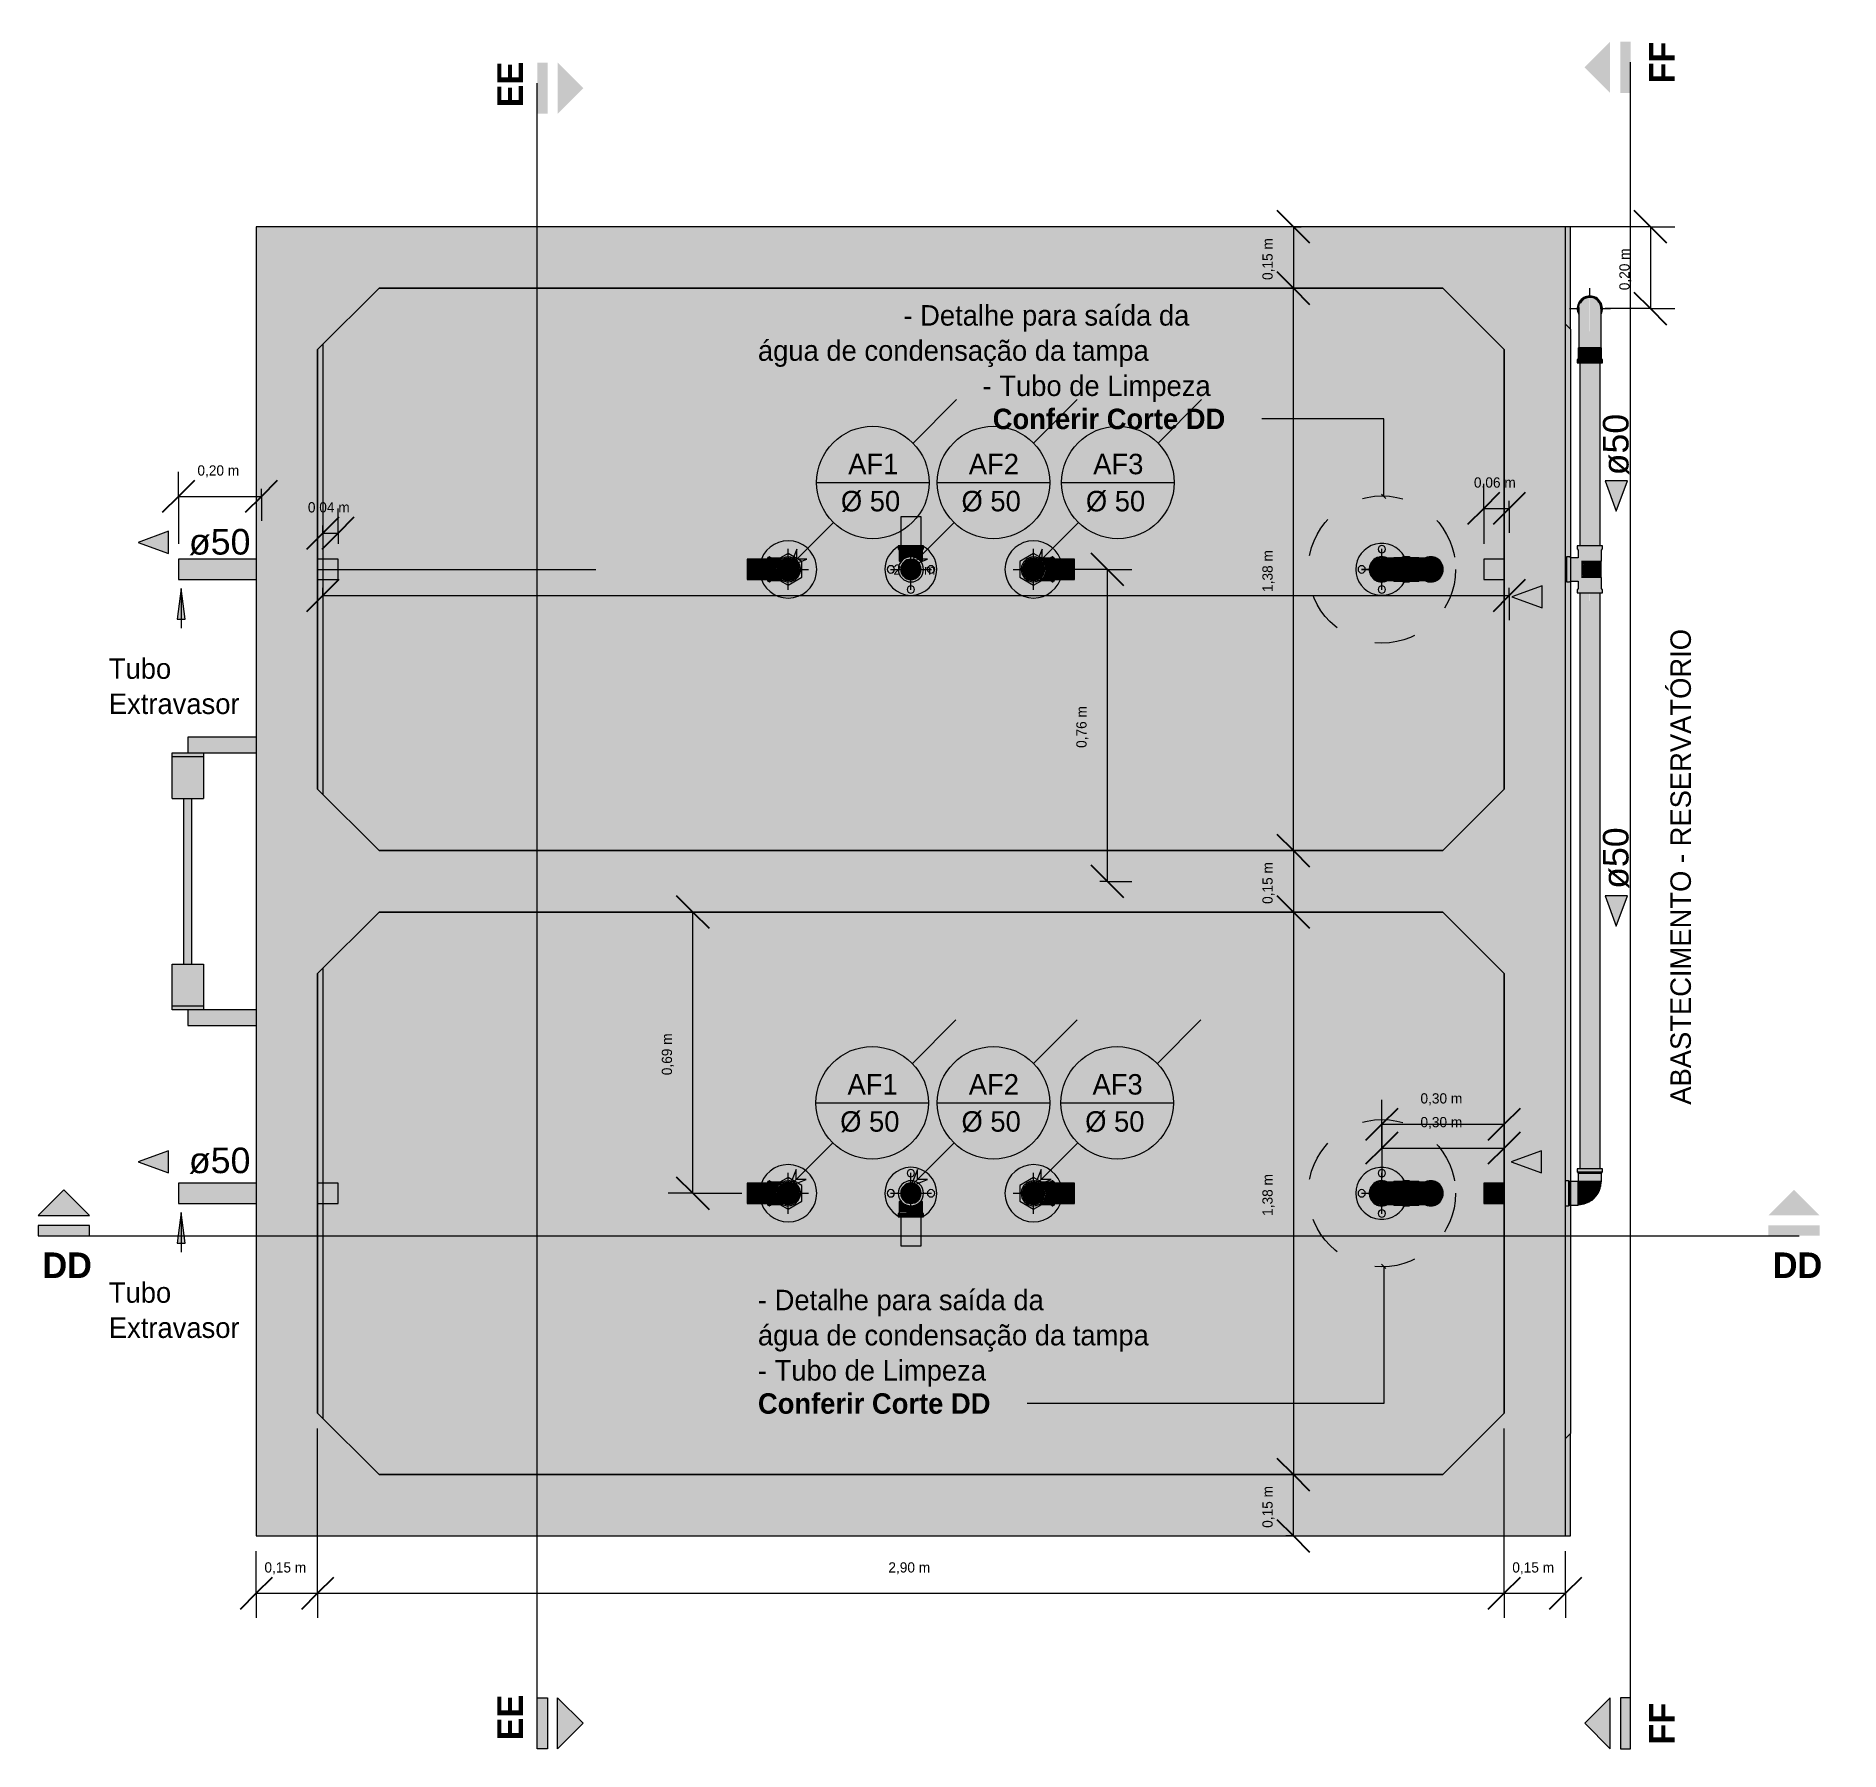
# Model space of a CAD drawing. Header units: metres. Extents: x 147 to 427, y -16 to 162.
# Drawn here: x 416.919 to 421.328, y 93.117 to 97.308 of the extents above; entities that cross this region are included whole.
import ezdxf

# ---------------------------------------------------------------- set-up
doc = ezdxf.new("R2010")
doc.units = ezdxf.units.M
doc.linetypes.add('Projeção', pattern=[0.003969, 0.002381, -0.001587])
for name, color, linetype, lineweight in [('A-ANNO-DIMS', 7, 'Continuous', 5), ('A-ANNO-DIMS-25', 7, 'Continuous', 5), ('A-ANNO-NOTE', 7, 'Continuous', 5), ('A-DETL', 7, 'Continuous', 5), ('A-DETL-GENF', 7, 'Continuous', 5), ('A-FLOR-OVHD', 7, 'Projeção', 5), ('A-WALL', 7, 'Continuous', 9), ('G-ANNO-SYMB', 7, 'Continuous', 5), ('G-ANNO-TEXT', 7, 'Continuous', 5), ('P-PIPE', 7, 'Continuous', 5), ('P-PIPE-CNTR', 7, 'Continuous', 5), ('P-PIPE-IDEN', 7, 'Continuous', 5), ('Q-SPCQ', 7, 'Continuous', 5)]:
    doc.layers.add(name, color=color, linetype=linetype, lineweight=lineweight)
doc.layers.add('A-FLOR', color=7, linetype='Continuous', lineweight=9, true_color=0x007f00)
doc.styles.add('Arial_26', font='arial.ttf', dxfattribs={"height": 0.0625})
doc.styles.add('Century Gothic', font='GOTHIC.TTF', dxfattribs={"height": 0.05})
doc.styles.add('Century Gothic_5', font='GOTHIC.TTF', dxfattribs={"height": 0.025})
doc.styles.add('Century Gothic_B_3', font='GOTHICB.TTF', dxfattribs={"height": 0.0625})
doc.styles.add('Century Gothic_B_4', font='GOTHICB.TTF', dxfattribs={"height": 0.05})
doc.dimstyles.new('Setores_1_mm_1', dxfattribs={"dimscale": 0.3048, "dimtxt": 0.026104, "dimasz": 0.260417, "dimexe": 0.19685, "dimexo": 0.123031, "dimgap": 0.143537, "dimtad": 1, "dimrnd": 0.01, "dimzin": 0, "dimdsep": 46, "dimtxsty": 'Century Gothic_5', "dimblk1": 'OBLIQUE', "dimblk2": 'OBLIQUE', "dimsah": 1, "dimcen": 0.09, "dimazin": 0, "dimtfac": 1, "dimtdec": 4, "dimtix": 1, "dimtmove": 0, "dimatfit": 3, "dimfxl": 1, "dimtvp": 1, "dimtolj": 1, "dimtzin": 0, "dimarcsym": 2})

msp = doc.modelspace()

# ---------------------------------------------------------------- texts
at = {"layer": 'A-ANNO-NOTE', "char_height": 0.05, "attachment_point": 1, "style": 'Century Gothic'}
for s, insert, width in [('AF1', (418.9042, 96.287), 0.148312), ('AF2', (419.1989, 96.287), 0.148312), ('AF3', (419.503, 96.287), 0.148312), ('Ø 50', (418.8863, 96.1964), 0.194409), ('Ø 50', (419.181, 96.1964), 0.194409), ('Ø 50', (419.4851, 96.1964), 0.194409), ('AF1', (418.9025, 94.7708), 0.148312), ('AF2', (419.1989, 94.7708), 0.148312), ('AF3', (419.5013, 94.7708), 0.148312), ('Ø 50', (418.8845, 94.6801), 0.194409), ('Ø 50', (419.181, 94.6801), 0.194409), ('Ø 50', (419.4833, 94.6801), 0.194409)]:
    msp.add_mtext(s, dxfattribs=dict(at, insert=insert, width=width))
at = {"layer": 'G-ANNO-TEXT', "color": 5, "true_color": 0x0000ff, "char_height": 0.0625, "width": 0.100211, "attachment_point": 1, "rotation": 90, "style": 'Century Gothic_B_3', "bg_fill": 3, "box_fill_scale": 1.25, "bg_fill_color": 256, "bg_fill_true_color": 13158600, "bg_fill_transparency": 0}
for insert in [(420.8617, 97.1922), (420.8617, 93.1322)]:
    msp.add_mtext('FF', dxfattribs=dict(at, insert=insert))
at = {"layer": 'G-ANNO-TEXT', "color": 8, "true_color": 0x808080, "char_height": 0.05, "attachment_point": 1}
for s, insert, width, style in [('- Detalhe para saída da', (419.0391, 96.6503), 1.000105, 'Century Gothic'), ('água de condensação da tampa ', (418.6835, 96.5643), 1.431012, 'Century Gothic'), ('- Tubo de Limpeza', (419.2326, 96.4783), 0.765612, 'Century Gothic'), ('Conferir Corte DD', (419.2574, 96.3973), 0.735548, 'Century Gothic_B_4'), ('- Detalhe para saída da', (418.6835, 94.2437), 1.000105, 'Century Gothic'), ('água de condensação da tampa ', (418.6835, 94.1577), 1.455063, 'Century Gothic'), ('- Tubo de Limpeza', (418.6835, 94.0717), 0.765612, 'Century Gothic'), ('Conferir Corte DD', (418.6835, 93.9907), 0.735548, 'Century Gothic_B_4')]:
    msp.add_mtext(s, dxfattribs=dict(at, insert=insert, width=width, style=style))
at = {"layer": 'G-ANNO-TEXT', "insert": (420.9138, 94.696), "char_height": 0.05, "width": 1.398945, "attachment_point": 1, "rotation": 90, "style": 'Century Gothic', "bg_fill": 3, "box_fill_scale": 1.25, "bg_fill_color": 256, "bg_fill_true_color": 13158600, "bg_fill_transparency": 0}
msp.add_mtext('ABASTECIMENTO - RESERVATÓRIO ', dxfattribs=at)
at = {"layer": 'G-ANNO-TEXT', "char_height": 0.05, "attachment_point": 1, "style": 'Century Gothic'}
for s, insert, width in [('Tubo', (417.097, 95.787), 0.202426), ('Extravasor', (417.097, 95.701), 0.426899), ('Tubo', (417.097, 94.262), 0.202426), ('Extravasor', (417.097, 94.176), 0.426899)]:
    msp.add_mtext(s, dxfattribs=dict(at, insert=insert, width=width))
at = {"layer": 'G-ANNO-TEXT', "color": 5, "true_color": 0x0000ff, "insert": (421.1641, 94.3349), "char_height": 0.0625, "width": 0.148312, "attachment_point": 1, "style": 'Century Gothic_B_3', "bg_fill": 3, "box_fill_scale": 1.25, "bg_fill_color": 256, "bg_fill_true_color": 13158600, "bg_fill_transparency": 0}
msp.add_mtext('DD', dxfattribs=at)
at = {"layer": 'P-PIPE-IDEN', "char_height": 0.0625, "width": 0.18038, "attachment_point": 1, "rotation": 90, "style": 'Arial_26'}
for insert in [(420.7488, 96.2343), (420.7488, 95.2235)]:
    msp.add_mtext('ø50', dxfattribs=dict(at, insert=insert))
at = {"layer": 'P-PIPE-IDEN', "char_height": 0.0625, "width": 0.18038, "attachment_point": 1, "style": 'Arial_26'}
for insert in [(417.2927, 96.1032), (417.2927, 94.5912)]:
    msp.add_mtext('ø50', dxfattribs=dict(at, insert=insert))

# ---------------------------------------------------------------- blocks, each defined once
blk = doc.blocks.new('Escada de mão - Padrão-3987826-CAIXA D_ÁGUA')
at = {"layer": 'Q-SPCQ', "true_color": 0x7f7f7f}
for points in [[(-0.3522, 0.2029), (-0.352, 0.1002), (-0.3331, 0.1002), (-0.3331, 0.2677), (-0.3522, 0.2677)], [(-0.3331, 0.2029), (-0.3331, 0.1002), (-0.3141, 0.1002), (-0.3141, 0.2677), (-0.3331, 0.2677)], [(-0.3141, 0.3058), (-0.3141, 0.2296), (-0.3041, 0.2296), (-0.3041, 0.3058)], [(-0.3041, 0.2296), (-0.2025, 0.2296), (-0.2025, 0.3058), (-0.3041, 0.3058), (-0.3041, 0.2706)], [(-0.2025, 0.2777), (-0.2025, 0.2577), (0.2025, 0.2577), (0.2025, 0.2777), (-0.186, 0.2777)], [(0.2025, 0.2706), (0.2025, 0.2296), (0.3041, 0.2296), (0.3041, 0.3058), (0.2025, 0.3058), (0.2025, 0.2876)], [(0.3041, 0.2296), (0.3141, 0.2296), (0.3141, 0.3058), (0.3041, 0.3058), (0.3041, 0.2677)], [(0.3141, 0.2296), (0.3143, 0.1002), (0.3332, 0.1002), (0.3332, 0.2677), (0.3141, 0.2677)], [(0.3332, 0.2296), (0.3332, 0.1002), (0.3522, 0.1002), (0.3522, 0.2677), (0.3332, 0.2677)]]:
    blk.add_hatch(color=8, dxfattribs=at).paths.add_polyline_path(points)
at = {"layer": 'Q-SPCQ', "color": 253, "true_color": 0xaaaaaa}
for p, q in [((-0.3522, 0.2677), (-0.3522, 0.1002)), ((-0.3331, 0.2677), (-0.3522, 0.2677)), ((-0.3141, 0.2677), (-0.3331, 0.2677)), ((-0.3141, 0.3058), (-0.3041, 0.3058)), ((-0.3141, 0.2296), (-0.3141, 0.3058)), ((-0.3041, 0.3058), (-0.2025, 0.3058)), ((-0.3041, 0.3058), (-0.3041, 0.2296)), ((-0.2025, 0.3058), (-0.2025, 0.2296)), ((0.2025, 0.2777), (-0.2025, 0.2777)), ((0.2025, 0.3058), (0.3041, 0.3058)), ((0.2025, 0.3058), (0.2025, 0.2296)), ((0.3041, 0.3058), (0.3141, 0.3058)), ((0.3041, 0.2296), (0.3041, 0.3058)), ((0.3141, 0.3058), (0.3141, 0.2296)), ((0.3332, 0.2677), (0.3141, 0.2677)), ((0.3522, 0.2677), (0.3332, 0.2677)), ((0.3522, 0.1002), (0.3522, 0.2677)), ((-0.3141, 0.1002), (-0.3141, 0.2296)), ((-0.3041, 0.2296), (-0.3141, 0.2296)), ((-0.2025, 0.2296), (-0.3041, 0.2296)), ((-0.2025, 0.2577), (0.2025, 0.2577)), ((0.3041, 0.2296), (0.2025, 0.2296)), ((0.3141, 0.2296), (0.3041, 0.2296)), ((0.3141, 0.2296), (0.3141, 0.1002))]:
    blk.add_line(p, q, dxfattribs=at)
blk = doc.blocks.new('Joelho 45_90 - Agua Fria_Soldavel - MEP - Tigre - Standard-2081496-CAIXA D_ÁGUA')
at = {"layer": 'P-PIPE', "true_color": 0x20e0e0}
for points in [[(0.0307, 0.0521), (0.0307, 0.0596), (-0.0308, 0.0596), (-0.0308, 0.0521), (0.0297, 0.0521)], [(0.0262, 0.0491), (0.0286, 0.0491), (0.0307, 0.0521), (-0.0308, 0.0521), (-0.0287, 0.0491), (0.025, 0.0491)], [(0.0286, 0.0291), (0.0286, 0.0491), (-0.0287, 0.0491), (-0.0287, 0.0291), (0.0278, 0.0291)], [(-0.0549, -0.0308), (-0.0521, -0.0308), (-0.0521, 0.0307), (-0.0596, 0.0307), (-0.0596, -0.0308)], [(-0.0521, -0.0308), (-0.0491, -0.0287), (-0.0491, 0.0286), (-0.0521, 0.0307), (-0.0521, -0.029)], [(-0.0491, -0.0287), (-0.0291, -0.0287), (-0.0291, 0.0286), (-0.0491, 0.0286), (-0.0491, -0.0277)], [(-0.0291, -0.0287), (-0.0274, -0.0269), (-0.0277, 0.0274), (-0.0291, 0.0286), (-0.0291, -0.0277)], [(-0.0244, 0.0274), (0.0272, 0.0274), (0.0286, 0.0291), (-0.0287, 0.0291), (-0.0269, 0.0274), (-0.0246, 0.0274)], [(-0.0274, -0.0272), (-0.0168, -0.0261), (-0.0054, -0.0224), (0.0039, -0.0172), (0.0114, -0.0109), (0.0184, -0.002), (0.0233, 0.0075), (0.0262, 0.018), (0.0269, 0.0274), (-0.0272, 0.0272), (-0.0274, 0.0246), (-0.0274, -0.0269)]]:
    blk.add_hatch(color=132, dxfattribs=at).paths.add_polyline_path(points)
at = {"layer": 'P-PIPE'}
for p, q in [((0.0307, 0.0596), (-0.0308, 0.0596)), ((-0.0308, 0.0521), (0.0307, 0.0521)), ((-0.0308, 0.0596), (-0.0308, 0.0521)), ((-0.0308, 0.0521), (-0.0287, 0.0491)), ((-0.0287, 0.0491), (0.0286, 0.0491)), ((-0.0287, 0.0491), (-0.0287, 0.0291)), ((0.0286, 0.0491), (0.0307, 0.0521)), ((0.0286, 0.0291), (0.0286, 0.0491)), ((0.0307, 0.0521), (0.0307, 0.0596)), ((-0.0521, 0.0307), (-0.0596, 0.0307)), ((-0.0491, 0.0286), (-0.0521, 0.0307)), ((-0.0521, 0.0307), (-0.0521, -0.0308)), ((-0.0291, 0.0286), (-0.0491, 0.0286)), ((-0.0491, 0.0286), (-0.0491, -0.0287)), ((-0.0274, 0.0272), (-0.0291, 0.0286)), ((-0.0291, 0.0286), (-0.0291, -0.0287)), ((-0.0291, -0.0287), (-0.0291, 0.0286)), ((-0.0287, 0.0291), (0.0286, 0.0291)), ((-0.0287, 0.0291), (-0.0272, 0.0274)), ((0.0286, 0.0291), (-0.0287, 0.0291)), ((-0.0274, -0.0272), (-0.0274, 0.0272)), ((-0.0274, 0.0272), (-0.0274, -0.0272)), ((-0.0272, 0.0274), (-0.0262, 0.0274)), ((-0.0262, 0.0274), (-0.0272, 0.0274)), ((-0.0262, 0.0274), (0.0272, 0.0274)), ((0.0272, 0.0274), (-0.0262, 0.0274)), ((0.0272, 0.0274), (0.0286, 0.0291)), ((-0.0596, -0.0308), (-0.0521, -0.0308)), ((-0.0521, -0.0308), (-0.0491, -0.0287)), ((-0.0491, -0.0287), (-0.0291, -0.0287)), ((-0.0291, -0.0287), (-0.0274, -0.0272))]:
    blk.add_line(p, q, dxfattribs=at)
at = {"layer": 'P-PIPE', "flags": 128}
for points in [[(-0.0274, -0.0272), (-0.0252, -0.0271), (-0.023, -0.027), (-0.0209, -0.0268), (-0.0187, -0.0265), (-0.0166, -0.0261), (-0.0144, -0.0256), (-0.0123, -0.025), (-0.0102, -0.0244), (-0.0082, -0.0237), (-0.0062, -0.0228), (-0.0042, -0.022), (-0.0022, -0.021), (-0.0003, -0.0199), (0.0016, -0.0188), (0.0034, -0.0176), (0.0052, -0.0164), (0.0069, -0.015), (0.0086, -0.0136), (0.0102, -0.0121), (0.0117, -0.0106), (0.0132, -0.009), (0.0146, -0.0074), (0.016, -0.0056), (0.0173, -0.0039), (0.0185, -0.0021), (0.0196, -0.0002), (0.0207, 0.0017), (0.0217, 0.0036), (0.0226, 0.0056), (0.0234, 0.0076), (0.0242, 0.0097), (0.0249, 0.0118), (0.0254, 0.0139), (0.0259, 0.016), (0.0264, 0.0181), (0.0267, 0.0203), (0.0269, 0.0225), (0.0271, 0.0246), (0.0271, 0.0268), (0.0272, 0.0274)], [(-0.0272, 0.0274), (-0.0272, 0.0274), (-0.0272, 0.0274), (-0.0272, 0.0274), (-0.0272, 0.0274), (-0.0272, 0.0274), (-0.0272, 0.0273), (-0.0272, 0.0273), (-0.0272, 0.0273), (-0.0272, 0.0273), (-0.0272, 0.0273), (-0.0272, 0.0273), (-0.0272, 0.0273), (-0.0272, 0.0273), (-0.0272, 0.0273), (-0.0272, 0.0273), (-0.0272, 0.0273), (-0.0272, 0.0272), (-0.0272, 0.0272), (-0.0272, 0.0272), (-0.0272, 0.0272), (-0.0272, 0.0272), (-0.0272, 0.0272), (-0.0272, 0.0272), (-0.0273, 0.0272), (-0.0273, 0.0272), (-0.0273, 0.0272), (-0.0273, 0.0272), (-0.0273, 0.0272), (-0.0273, 0.0272), (-0.0273, 0.0272), (-0.0273, 0.0272), (-0.0273, 0.0272), (-0.0273, 0.0272), (-0.0273, 0.0272), (-0.0274, 0.0272), (-0.0274, 0.0272), (-0.0274, 0.0272), (-0.0274, 0.0272), (-0.0274, 0.0272), (-0.0274, 0.0272)]]:
    blk.add_lwpolyline(points, dxfattribs=at)
blk = doc.blocks.new('AF_Soldavel_Curva 45_90 - Standard-3646028-CAIXA D_ÁGUA')
at = {"layer": 'P-PIPE', "true_color": 0x20e0e0}
for points in [[(150.6752, 96.628), (150.6752, 96.6341), (150.6741, 96.6372), (150.6742, 96.6473), (150.6775, 96.6563), (150.6839, 96.6639), (150.6931, 96.669), (150.7023, 96.6706), (150.7023, 96.6727), (150.6918, 96.6709), (150.6826, 96.6655), (150.6757, 96.6573), (150.672, 96.6469), (150.672, 96.6366), (150.6752, 96.628)], [(150.6752, 96.634), (150.6754, 96.6445), (150.6759, 96.6475), (150.6793, 96.6561), (150.6849, 96.6628), (150.6931, 96.6675), (150.7023, 96.6691), (150.7023, 96.6706), (150.6918, 96.6685), (150.6838, 96.6637), (150.6772, 96.6555), (150.6741, 96.6467), (150.6741, 96.637), (150.6752, 96.634)], [(150.7023, 96.5472), (150.7023, 96.5472), (150.702, 96.6691), (150.6925, 96.6672), (150.6846, 96.6624), (150.6788, 96.6555), (150.6756, 96.6467), (150.6752, 96.6407), (150.6753, 96.62), (150.6753, 96.6052), (150.6752, 96.5853), (150.6756, 96.5472), (150.7017, 96.5472)], [(150.7294, 96.6279), (150.7326, 96.637), (150.7326, 96.6473), (150.7289, 96.6573), (150.7221, 96.6655), (150.7128, 96.6709), (150.7023, 96.6727), (150.7023, 96.6706), (150.7128, 96.6685), (150.7207, 96.6639), (150.7274, 96.6555), (150.7305, 96.6467), (150.7304, 96.6366), (150.7294, 96.6339), (150.7294, 96.631)], [(150.7294, 96.6339), (150.7305, 96.6372), (150.7304, 96.6473), (150.727, 96.6565), (150.7207, 96.6639), (150.7116, 96.669), (150.7023, 96.6706), (150.7023, 96.6691), (150.7121, 96.6672), (150.72, 96.6625), (150.7258, 96.6555), (150.7291, 96.6461), (150.7293, 96.6417), (150.7294, 96.6399), (150.7294, 96.634)], [(150.7288, 96.5472), (150.7291, 96.5472), (150.7294, 96.5827), (150.7294, 96.6411), (150.7291, 96.6461), (150.7288, 96.6473), (150.7255, 96.656), (150.7198, 96.6628), (150.7116, 96.6675), (150.7023, 96.6691), (150.7023, 96.5472), (150.7286, 96.5472)], [(150.6716, 96.5091), (150.7023, 96.5091), (150.7023, 96.5166), (150.672, 96.5166), (150.672, 96.5162)], [(150.672, 96.5166), (150.7023, 96.5166), (150.7023, 96.5196), (150.6741, 96.5196), (150.6726, 96.5175)], [(150.6807, 96.5455), (150.7023, 96.5455), (150.7023, 96.5472), (150.6755, 96.5471), (150.6741, 96.5455), (150.6788, 96.5455)], [(150.6741, 96.5196), (150.7023, 96.5196), (150.7023, 96.5455), (150.6741, 96.5455), (150.6741, 96.534)], [(150.7271, 96.5455), (150.7305, 96.5455), (150.7288, 96.5472), (150.7023, 96.5472), (150.7023, 96.5455), (150.727, 96.5455)], [(150.7088, 96.5196), (150.7305, 96.5196), (150.7305, 96.5455), (150.7023, 96.5455), (150.7023, 96.5196), (150.7085, 96.5196)], [(150.7148, 96.5166), (150.7326, 96.5166), (150.7305, 96.5196), (150.7023, 96.5196), (150.7023, 96.5166), (150.7145, 96.5166)], [(150.7265, 96.5091), (150.7331, 96.5091), (150.7326, 96.5166), (150.7023, 96.5166), (150.7023, 96.5091), (150.7263, 96.5091)]]:
    blk.add_hatch(color=132, dxfattribs=at).paths.add_polyline_path(points)
at = {"layer": 'P-PIPE'}
for p, q in [((150.6737, 96.5196), (150.6716, 96.5166)), ((150.6716, 96.5166), (150.6716, 96.5091)), ((150.6716, 96.5166), (150.7023, 96.5166)), ((150.6752, 96.5472), (150.6737, 96.5455)), ((150.6737, 96.5455), (150.6737, 96.5196)), ((150.6737, 96.5455), (150.7023, 96.5455)), ((150.6737, 96.5196), (150.7023, 96.5196)), ((150.6752, 96.5472), (150.7023, 96.5472)), ((150.7023, 96.5472), (150.7295, 96.5472)), ((150.7023, 96.5455), (150.731, 96.5455)), ((150.7023, 96.5196), (150.731, 96.5196)), ((150.7023, 96.5166), (150.7331, 96.5166)), ((150.731, 96.5455), (150.7295, 96.5472)), ((150.731, 96.5196), (150.731, 96.5455)), ((150.7331, 96.5166), (150.731, 96.5196)), ((150.7331, 96.5091), (150.7331, 96.5166)), ((150.6716, 96.5091), (150.7023, 96.5091)), ((150.7023, 96.5091), (150.7331, 96.5091))]:
    blk.add_line(p, q, dxfattribs=at)
at = {"layer": 'P-PIPE', "flags": 128}
for points in [[(150.6752, 96.642), (150.6752, 96.6419), (150.6752, 96.6417), (150.6752, 96.6413), (150.6752, 96.6407), (150.6752, 96.6401), (150.6752, 96.6392), (150.6752, 96.6383), (150.6752, 96.6371), (150.6752, 96.6359), (150.6752, 96.6345), (150.6752, 96.6329), (150.6752, 96.6313), (150.6752, 96.6294), (150.6752, 96.6275), (150.6752, 96.6254), (150.6752, 96.6232), (150.6752, 96.6209), (150.6752, 96.6184), (150.6752, 96.6159), (150.6752, 96.6132), (150.6752, 96.6105), (150.6752, 96.6076), (150.6752, 96.6046), (150.6752, 96.6016), (150.6752, 96.5984), (150.6752, 96.5952), (150.6752, 96.5919), (150.6752, 96.5885), (150.6752, 96.5851), (150.6752, 96.5815), (150.6752, 96.578), (150.6752, 96.5744), (150.6752, 96.5707), (150.6752, 96.567), (150.6752, 96.5633), (150.6752, 96.5596), (150.6752, 96.5558), (150.6752, 96.552), (150.6752, 96.5482), (150.6752, 96.5472)], [(150.7295, 96.5472), (150.7295, 96.551), (150.7295, 96.5548), (150.7295, 96.5586), (150.7295, 96.5623), (150.7295, 96.566), (150.7295, 96.5697), (150.7295, 96.5734), (150.7295, 96.577), (150.7295, 96.5806), (150.7295, 96.5841), (150.7295, 96.5876), (150.7295, 96.591), (150.7295, 96.5943), (150.7295, 96.5975), (150.7295, 96.6007), (150.7295, 96.6038), (150.7295, 96.6068), (150.7295, 96.6097), (150.7295, 96.6125), (150.7295, 96.6152), (150.7295, 96.6178), (150.7295, 96.6202), (150.7295, 96.6226), (150.7295, 96.6248), (150.7295, 96.6269), (150.7295, 96.6289), (150.7295, 96.6308), (150.7295, 96.6325), (150.7295, 96.6341), (150.7295, 96.6355), (150.7295, 96.6368), (150.7295, 96.638), (150.7295, 96.639), (150.7295, 96.6399), (150.7295, 96.6406), (150.7295, 96.6411), (150.7295, 96.6416), (150.7295, 96.6418), (150.7295, 96.642), (150.7295, 96.642)]]:
    blk.add_lwpolyline(points, dxfattribs=at)
at = {"layer": 'P-PIPE'}
for radius, start, end in [(0.0308, 90, 207.1801), (0.0286, 90, 196.3804), (0.0272, 174.6987, 181.7998), (0.0271, 110, 150), (0.0272, 90, 109.8518), (0.0307, 332.6621, 90), (0.0287, 343.3874, 90), (0.0272, 358.1902, 90)]:
    blk.add_arc((150.7023, 96.642), radius, start, end, dxfattribs=at)
blk = doc.blocks.new('AÇO_Flange Com Sextavado - AÇO_Flange Com Sextavado-4040790-CAIXA D_ÁGUA')
at = {"layer": 'P-PIPE'}
for p, q in [((148.7427, 94.5183), (148.7225, 94.5066)), ((148.7763, 94.4989), (148.7427, 94.5183)), ((148.7763, 94.4601), (148.7763, 94.4989)), ((148.7225, 94.4524), (148.7427, 94.4407)), ((148.7427, 94.4407), (148.7763, 94.4601))]:
    blk.add_line(p, q, dxfattribs=at)
for start, end in [(0, 159.0317), (200.9683, 0)]:
    blk.add_arc((148.7427, 94.4795), 0.07, start, end, dxfattribs=at)
blk = doc.blocks.new('AÇO_Flange Com Sextavado - AÇO_Flange Com Sextavado-V314-CAIXA D_ÁGUA')
at = {"layer": 'P-PIPE'}
for p, q in [((149.3427, 96.0433), (149.3091, 96.0239)), ((149.363, 96.0316), (149.3427, 96.0433)), ((149.3091, 96.0239), (149.3091, 95.9851)), ((149.3091, 95.9851), (149.3427, 95.9657)), ((149.3427, 95.9657), (149.363, 95.9774))]:
    blk.add_line(p, q, dxfattribs=at)
for start, end in [(20.9683, 180), (180, 339.0317)]:
    blk.add_arc((149.3427, 96.0045), 0.07, start, end, dxfattribs=at)
blk = doc.blocks.new('AQ_PVC-U Sch80_Flange Fêmea - Standard-3877218-CAIXA D_ÁGUA')
at = {"layer": 'P-PIPE'}
for centre, radius, start, end in [((149.0427, 94.4795), 0.0635, 0, 180), ((149.0427, 94.5287), 0.009, 0, 180), ((149.0427, 94.5287), 0.009, 180, 0), ((148.9935, 94.4795), 0.009, 0, 180), ((149.0919, 94.4795), 0.009, 0, 180), ((149.0427, 94.4795), 0.0635, 180, 241.0981), ((148.9935, 94.4795), 0.009, 180, 0), ((149.0427, 94.4795), 0.0635, 298.9019, 0), ((149.0919, 94.4795), 0.009, 180, 0), ((149.0427, 94.4795), 0.0635, 245.6924, 246.6112), ((149.0427, 94.4795), 0.0635, 293.3888, 294.3076)]:
    blk.add_arc(centre, radius, start, end, dxfattribs=at)
blk = doc.blocks.new('AQ_PVC-U Sch80_Flange Fêmea - Standard-V315-CAIXA D_ÁGUA')
at = {"layer": 'P-PIPE'}
for centre, radius, start, end in [((149.0427, 96.0045), 0.0635, 118.9019, 180), ((149.0427, 96.0045), 0.0635, 113.3888, 114.3076), ((149.0427, 96.0045), 0.0635, 65.6924, 66.6112), ((149.0427, 96.0045), 0.0635, 0, 61.0981), ((149.0427, 96.0045), 0.0635, 180, 0), ((148.9935, 96.0045), 0.009, 0, 180), ((148.9935, 96.0045), 0.009, 180, 0), ((149.0919, 96.0045), 0.009, 0, 180), ((149.0919, 96.0045), 0.009, 180, 0), ((149.0427, 95.9553), 0.009, 0, 180), ((149.0427, 95.9553), 0.009, 180, 0)]:
    blk.add_arc(centre, radius, start, end, dxfattribs=at)
blk = doc.blocks.new('Joelho 45_90 - Agua Fria_Soldavel - MEP - Tigre - Standard-V316-CAIXA D_ÁGUA')
at = {"layer": 'P-PIPE', "true_color": 0x20e0e0}
for points in [[(150.1652, 94.4795), (150.1661, 94.4869), (150.1697, 94.4946), (150.1736, 94.4997), (150.1802, 94.5046), (150.1873, 94.5073), (150.1938, 94.5081), (150.202, 94.5068), (150.2029, 94.5065), (150.2078, 94.5066), (150.1988, 94.5097), (150.1885, 94.5097), (150.1784, 94.5061), (150.1699, 94.4987), (150.1649, 94.49), (150.1631, 94.4795)], [(150.1667, 94.4795), (150.1678, 94.4871), (150.1709, 94.4938), (150.175, 94.499), (150.1802, 94.503), (150.1873, 94.5058), (150.1938, 94.5066), (150.202, 94.5068), (150.2003, 94.5073), (150.1938, 94.5081), (150.1864, 94.5071), (150.1786, 94.5036), (150.173, 94.499), (150.1686, 94.4928), (150.166, 94.4861), (150.1652, 94.4795)], [(150.1801, 94.4795), (150.2212, 94.4796), (150.221, 94.5066), (150.1919, 94.5064), (150.1864, 94.5055), (150.1802, 94.5029), (150.1743, 94.4983), (150.17, 94.4922), (150.1675, 94.486), (150.1669, 94.4795), (150.1793, 94.4795)], [(150.2229, 94.4795), (150.2229, 94.5081), (150.2212, 94.5066), (150.2212, 94.4795), (150.2225, 94.4795)], [(150.2359, 94.4795), (150.2429, 94.4795), (150.2429, 94.5077), (150.2229, 94.5079), (150.2229, 94.4795)], [(150.2429, 94.4795), (150.2459, 94.4795), (150.2459, 94.5097), (150.2429, 94.5077), (150.2429, 94.4826)], [(150.2528, 94.4795), (150.2534, 94.4795), (150.2534, 94.5102), (150.2459, 94.5097), (150.2459, 94.4795)], [(150.1992, 94.4492), (150.2074, 94.4524), (150.2025, 94.4523), (150.2003, 94.4517), (150.193, 94.4509), (150.1864, 94.4518), (150.1786, 94.4553), (150.173, 94.4599), (150.1687, 94.4659), (150.166, 94.473), (150.1652, 94.4795), (150.1631, 94.4795), (150.1653, 94.4683), (150.1709, 94.4592), (150.1784, 94.4528), (150.1888, 94.4492), (150.1988, 94.4492)], [(150.1938, 94.4508), (150.202, 94.4521), (150.2022, 94.4524), (150.1931, 94.4524), (150.1868, 94.4532), (150.1802, 94.456), (150.1743, 94.4607), (150.17, 94.4667), (150.1675, 94.473), (150.1667, 94.4795), (150.1652, 94.4795), (150.1661, 94.472), (150.1697, 94.4643), (150.1736, 94.4592), (150.1802, 94.4543), (150.1873, 94.4517), (150.1931, 94.4509)], [(150.1938, 94.4523), (150.2212, 94.4523), (150.221, 94.4795), (150.1667, 94.4795), (150.1678, 94.4718), (150.1703, 94.4659), (150.175, 94.4599), (150.1802, 94.4559), (150.1873, 94.4532), (150.1938, 94.4523)], [(150.2229, 94.4508), (150.2229, 94.4795), (150.2212, 94.4794), (150.2212, 94.4523), (150.2224, 94.4512)], [(150.2229, 94.4508), (150.2429, 94.4512), (150.2429, 94.4795), (150.2229, 94.4792), (150.2229, 94.4512)], [(150.2459, 94.4492), (150.2459, 94.4795), (150.2429, 94.4795), (150.2429, 94.4512), (150.2441, 94.4505)], [(150.2534, 94.4487), (150.2534, 94.4795), (150.2459, 94.4795), (150.2459, 94.4492), (150.2528, 94.4487)]]:
    blk.add_hatch(color=132, dxfattribs=at).paths.add_polyline_path(points)
at = {"layer": 'P-PIPE'}
for p, q in [((150.2229, 94.5081), (150.2212, 94.5066)), ((150.2212, 94.5066), (150.2212, 94.4795)), ((150.2212, 94.4795), (150.2212, 94.5066)), ((150.2229, 94.4795), (150.2229, 94.5081)), ((150.2429, 94.5081), (150.2229, 94.5081)), ((150.2229, 94.5081), (150.2229, 94.4795)), ((150.2459, 94.5102), (150.2429, 94.5081)), ((150.2429, 94.5081), (150.2429, 94.4795)), ((150.2534, 94.5102), (150.2459, 94.5102)), ((150.2459, 94.5102), (150.2459, 94.4795)), ((150.2534, 94.4795), (150.2534, 94.5102)), ((150.2212, 94.4795), (150.2212, 94.4523)), ((150.2212, 94.4523), (150.2212, 94.4795)), ((150.2212, 94.4523), (150.2229, 94.4508)), ((150.2229, 94.4508), (150.2229, 94.4795)), ((150.2229, 94.4795), (150.2229, 94.4508)), ((150.2229, 94.4508), (150.2429, 94.4508)), ((150.2429, 94.4795), (150.2429, 94.4508)), ((150.2429, 94.4508), (150.2459, 94.4487)), ((150.2459, 94.4795), (150.2459, 94.4487)), ((150.2459, 94.4487), (150.2534, 94.4487)), ((150.2534, 94.4487), (150.2534, 94.4795))]:
    blk.add_line(p, q, dxfattribs=at)
at = {"layer": 'P-PIPE', "flags": 128}
for points in [[(150.2212, 94.5066), (150.2201, 94.5066), (150.219, 94.5066), (150.2179, 94.5066), (150.2169, 94.5066), (150.2158, 94.5066), (150.2147, 94.5066), (150.2136, 94.5066), (150.2126, 94.5066), (150.2116, 94.5066), (150.2105, 94.5066), (150.2095, 94.5066), (150.2086, 94.5066), (150.2076, 94.5066), (150.2067, 94.5066), (150.2057, 94.5066), (150.2049, 94.5066), (150.204, 94.5066), (150.2032, 94.5066), (150.2023, 94.5066), (150.2016, 94.5066), (150.2008, 94.5066), (150.2001, 94.5066), (150.1994, 94.5066), (150.1988, 94.5066), (150.1982, 94.5066), (150.1976, 94.5066), (150.1971, 94.5066), (150.1966, 94.5066), (150.1961, 94.5066), (150.1957, 94.5066), (150.1953, 94.5066), (150.195, 94.5066), (150.1947, 94.5066), (150.1944, 94.5066), (150.1942, 94.5066), (150.1941, 94.5066), (150.1939, 94.5066), (150.1939, 94.5066), (150.1938, 94.5066), (150.1938, 94.5066)], [(150.1938, 94.4523), (150.1938, 94.4523), (150.1939, 94.4523), (150.194, 94.4523), (150.1942, 94.4523), (150.1944, 94.4523), (150.1946, 94.4523), (150.1949, 94.4523), (150.1952, 94.4523), (150.1956, 94.4523), (150.196, 94.4523), (150.1964, 94.4523), (150.1969, 94.4523), (150.1974, 94.4523), (150.198, 94.4523), (150.1986, 94.4523), (150.1992, 94.4523), (150.1999, 94.4523), (150.2006, 94.4523), (150.2014, 94.4523), (150.2021, 94.4523), (150.2029, 94.4523), (150.2038, 94.4523), (150.2046, 94.4523), (150.2055, 94.4523), (150.2064, 94.4523), (150.2073, 94.4523), (150.2083, 94.4523), (150.2093, 94.4523), (150.2103, 94.4523), (150.2113, 94.4523), (150.2123, 94.4523), (150.2134, 94.4523), (150.2144, 94.4523), (150.2155, 94.4523), (150.2166, 94.4523), (150.2176, 94.4523), (150.2187, 94.4523), (150.2198, 94.4523), (150.2209, 94.4523), (150.2212, 94.4523)]]:
    blk.add_lwpolyline(points, dxfattribs=at)
at = {"layer": 'P-PIPE'}
for radius, start, end in [(0.0307, 62.6936, 180), (0.0307, 161.9815, 180), (0.0286, 71.5844, 180), (0.0286, 71.5844, 180), (0.0307, 143.3167, 156.6935), (0.0287, 156.6447, 162.0207), (0.0271, 105, 180), (0.0272, 105, 180), (0.0286, 137.9732, 143.3527), (0.0308, 101.9794, 138.0265), (0.0287, 96.6452, 102.0198), (0.0307, 83.3147, 96.6915), (0.0287, 77.975, 83.3533), (0.0308, 62.7359, 78.025), (0.0307, 180, 198.0185), (0.0307, 180, 297.4749), (0.0286, 180, 288.449), (0.0286, 180, 288.449), (0.0307, 203.3065, 216.6833), (0.0286, 197.9793, 203.2584), (0.0272, 180, 255), (0.0271, 180, 255), (0.0286, 216.6473, 222.0268), (0.0307, 221.9735, 258.0206), (0.0286, 257.9802, 263.3548), (0.0308, 263.3085, 276.6853), (0.0287, 276.6467, 282.025), (0.0308, 281.975, 297.7355)]:
    blk.add_arc((150.1938, 94.4795), radius, start, end, dxfattribs=at)
blk = doc.blocks.new('Joelho 45_90 - Agua Fria_Soldavel - MEP - Tigre - Standard-V317-CAIXA D_ÁGUA')
at = {"layer": 'P-PIPE', "true_color": 0x20e0e0}
for points in [[(150.2609, 94.4795), (150.2609, 94.5097), (150.2534, 94.5102), (150.2534, 94.4795)], [(150.2609, 94.4795), (150.2639, 94.4795), (150.2639, 94.5077), (150.2609, 94.5097), (150.2609, 94.4806)], [(150.2697, 94.4795), (150.2839, 94.4795), (150.2839, 94.5081), (150.2639, 94.5077), (150.2639, 94.4795)], [(150.2839, 94.4795), (150.2856, 94.4795), (150.2856, 94.5066), (150.2839, 94.5081), (150.2839, 94.4808)], [(150.3402, 94.4795), (150.3389, 94.4874), (150.3365, 94.493), (150.3318, 94.499), (150.3266, 94.503), (150.3195, 94.5058), (150.313, 94.5066), (150.2856, 94.5066), (150.2856, 94.4795), (150.3398, 94.4795)], [(150.3438, 94.4795), (150.3417, 94.4904), (150.336, 94.4997), (150.3284, 94.5061), (150.318, 94.5097), (150.3077, 94.5097), (150.2994, 94.5065), (150.3043, 94.5066), (150.3065, 94.5073), (150.313, 94.5081), (150.3205, 94.5071), (150.3279, 94.5039), (150.3338, 94.499), (150.3381, 94.493), (150.3408, 94.4859), (150.3417, 94.4795), (150.3422, 94.4795)], [(150.3402, 94.4795), (150.3417, 94.4795), (150.3407, 94.4869), (150.3373, 94.4945), (150.3333, 94.4997), (150.3266, 94.5046), (150.3195, 94.5073), (150.313, 94.5081), (150.3056, 94.5071), (150.3047, 94.5065), (150.3138, 94.5065), (150.3205, 94.5055), (150.3273, 94.5024), (150.3325, 94.4983), (150.3369, 94.4923), (150.3393, 94.4859), (150.3398, 94.4821)], [(150.2534, 94.4487), (150.2609, 94.4492), (150.2609, 94.4795), (150.2534, 94.4795), (150.2534, 94.4492)], [(150.2609, 94.4492), (150.2639, 94.4512), (150.2639, 94.4795), (150.2609, 94.4795), (150.2609, 94.4498)], [(150.2839, 94.4508), (150.2839, 94.4795), (150.2639, 94.4795), (150.2639, 94.4512), (150.2697, 94.4511)], [(150.2839, 94.4508), (150.2856, 94.4523), (150.2856, 94.4795), (150.2839, 94.4795), (150.2839, 94.4512)], [(150.2856, 94.4523), (150.3145, 94.4525), (150.3205, 94.4534), (150.3266, 94.456), (150.3325, 94.4607), (150.3369, 94.4667), (150.3393, 94.4731), (150.3402, 94.4795), (150.2856, 94.4793), (150.2856, 94.4529)], [(150.3077, 94.4492), (150.3184, 94.4492), (150.3289, 94.4532), (150.3369, 94.4603), (150.3419, 94.4689), (150.3438, 94.4795), (150.3417, 94.4795), (150.3407, 94.472), (150.3373, 94.4645), (150.3325, 94.4586), (150.3266, 94.4543), (150.3195, 94.4517), (150.3122, 94.4509), (150.3052, 94.452), (150.3034, 94.4525), (150.2991, 94.4523), (150.3077, 94.4492)], [(150.313, 94.4508), (150.3205, 94.4518), (150.3273, 94.4546), (150.3338, 94.4599), (150.3381, 94.4659), (150.3408, 94.4729), (150.3417, 94.4795), (150.3402, 94.4795), (150.3389, 94.4715), (150.3365, 94.4659), (150.3318, 94.4599), (150.3266, 94.4559), (150.3195, 94.4532), (150.313, 94.4523), (150.305, 94.452), (150.3065, 94.4517), (150.3112, 94.4511)]]:
    blk.add_hatch(color=132, dxfattribs=at).paths.add_polyline_path(points)
at = {"layer": 'P-PIPE'}
for p, q in [((150.2609, 94.5102), (150.2534, 94.5102)), ((150.2534, 94.5102), (150.2534, 94.4795)), ((150.2639, 94.5081), (150.2609, 94.5102)), ((150.2609, 94.5102), (150.2609, 94.4795)), ((150.2839, 94.5081), (150.2639, 94.5081)), ((150.2639, 94.5081), (150.2639, 94.4795)), ((150.2856, 94.5066), (150.2839, 94.5081)), ((150.2839, 94.5081), (150.2839, 94.4795)), ((150.2839, 94.4795), (150.2839, 94.5081)), ((150.2856, 94.4795), (150.2856, 94.5066)), ((150.2856, 94.5066), (150.2856, 94.4795)), ((150.2534, 94.4795), (150.2534, 94.4487)), ((150.2534, 94.4487), (150.2609, 94.4487)), ((150.2609, 94.4795), (150.2609, 94.4487)), ((150.2609, 94.4487), (150.2639, 94.4508)), ((150.2639, 94.4795), (150.2639, 94.4508)), ((150.2639, 94.4508), (150.2839, 94.4508)), ((150.2839, 94.4795), (150.2839, 94.4508)), ((150.2839, 94.4508), (150.2839, 94.4795)), ((150.2839, 94.4508), (150.2856, 94.4523)), ((150.2856, 94.4523), (150.2856, 94.4795)), ((150.2856, 94.4795), (150.2856, 94.4523))]:
    blk.add_line(p, q, dxfattribs=at)
at = {"layer": 'P-PIPE', "flags": 128}
for points in [[(150.313, 94.5066), (150.313, 94.5066), (150.3129, 94.5066), (150.3128, 94.5066), (150.3127, 94.5066), (150.3125, 94.5066), (150.3122, 94.5066), (150.312, 94.5066), (150.3116, 94.5066), (150.3113, 94.5066), (150.3109, 94.5066), (150.3104, 94.5066), (150.3099, 94.5066), (150.3094, 94.5066), (150.3088, 94.5066), (150.3082, 94.5066), (150.3076, 94.5066), (150.3069, 94.5066), (150.3062, 94.5066), (150.3055, 94.5066), (150.3047, 94.5066), (150.3039, 94.5066), (150.3031, 94.5066), (150.3022, 94.5066), (150.3013, 94.5066), (150.3004, 94.5066), (150.2995, 94.5066), (150.2985, 94.5066), (150.2976, 94.5066), (150.2966, 94.5066), (150.2955, 94.5066), (150.2945, 94.5066), (150.2935, 94.5066), (150.2924, 94.5066), (150.2914, 94.5066), (150.2903, 94.5066), (150.2892, 94.5066), (150.2881, 94.5066), (150.287, 94.5066), (150.2859, 94.5066), (150.2856, 94.5066)], [(150.2856, 94.4523), (150.2867, 94.4523), (150.2878, 94.4523), (150.2889, 94.4523), (150.29, 94.4523), (150.2911, 94.4523), (150.2921, 94.4523), (150.2932, 94.4523), (150.2942, 94.4523), (150.2953, 94.4523), (150.2963, 94.4523), (150.2973, 94.4523), (150.2983, 94.4523), (150.2992, 94.4523), (150.3002, 94.4523), (150.3011, 94.4523), (150.302, 94.4523), (150.3028, 94.4523), (150.3037, 94.4523), (150.3045, 94.4523), (150.3053, 94.4523), (150.306, 94.4523), (150.3067, 94.4523), (150.3074, 94.4523), (150.3081, 94.4523), (150.3087, 94.4523), (150.3092, 94.4523), (150.3098, 94.4523), (150.3103, 94.4523), (150.3107, 94.4523), (150.3112, 94.4523), (150.3115, 94.4523), (150.3119, 94.4523), (150.3122, 94.4523), (150.3124, 94.4523), (150.3126, 94.4523), (150.3128, 94.4523), (150.3129, 94.4523), (150.313, 94.4523), (150.313, 94.4523), (150.313, 94.4523)]]:
    blk.add_lwpolyline(points, dxfattribs=at)
at = {"layer": 'P-PIPE'}
for radius, start, end in [(0.0307, 101.975, 117.7355), (0.0308, 0, 117.4749), (0.0286, 0, 108.449), (0.0286, 0, 108.449), (0.0287, 96.6452, 102.0198), (0.0308, 83.3085, 96.6853), (0.0287, 77.975, 83.3533), (0.0307, 41.9735, 78.0206), (0.0272, 0, 75), (0.0272, 0, 75), (0.0287, 36.6457, 42.0216), (0.0308, 23.3065, 36.6765), (0.0286, 17.9767, 23.3538), (0.0308, 0, 18.0185), (0.0308, 242.6936, 0), (0.0308, 242.7359, 258.025), (0.0287, 251.5844, 0), (0.0286, 251.5844, 0), (0.0286, 257.9802, 263.3548), (0.0307, 263.3147, 276.6915), (0.0287, 276.6467, 282.025), (0.0308, 281.9794, 318.0265), (0.0272, 285, 0), (0.0272, 285, 0), (0.0286, 317.9784, 323.3543), (0.0308, 323.3235, 336.6935), (0.0287, 336.7568, 342.0233), (0.0308, 341.9815, 0)]:
    blk.add_arc((150.313, 94.4795), radius, start, end, dxfattribs=at)
blk = doc.blocks.new('Joelho 45_90 - Agua Fria_Soldavel - MEP - Tigre - Standard-V318-CAIXA D_ÁGUA')
at = {"layer": 'P-PIPE', "true_color": 0x20e0e0}
for points in [[(150.1635, 96.0045), (150.1652, 96.0045), (150.1661, 96.0119), (150.1697, 96.0196), (150.1736, 96.0247), (150.1805, 96.0297), (150.1873, 96.0323), (150.1938, 96.0331), (150.202, 96.0318), (150.2029, 96.0315), (150.2078, 96.0316), (150.1988, 96.0347), (150.1885, 96.0347), (150.1784, 96.0311), (150.1699, 96.0237), (150.1649, 96.015), (150.1631, 96.0045)], [(150.1652, 96.0045), (150.1667, 96.0045), (150.1678, 96.0121), (150.1709, 96.0188), (150.175, 96.024), (150.1802, 96.028), (150.1873, 96.0308), (150.1938, 96.0316), (150.202, 96.0318), (150.2003, 96.0323), (150.1938, 96.0331), (150.1864, 96.0321), (150.1786, 96.0286), (150.173, 96.024), (150.1686, 96.0178), (150.1661, 96.0115), (150.1657, 96.0081)], [(150.1759, 96.0045), (150.2212, 96.0046), (150.221, 96.0316), (150.1919, 96.0314), (150.1864, 96.0305), (150.1802, 96.0279), (150.1743, 96.0233), (150.17, 96.0172), (150.1675, 96.0109), (150.1669, 96.0045), (150.1734, 96.0045)], [(150.2212, 96.0045), (150.2229, 96.0045), (150.2229, 96.0331), (150.2212, 96.0316), (150.2212, 96.0046)], [(150.2429, 96.0045), (150.2429, 96.0327), (150.2229, 96.0331), (150.2229, 96.0045), (150.2359, 96.0045)], [(150.2429, 96.0045), (150.2459, 96.0045), (150.2459, 96.0347), (150.2429, 96.0327), (150.2429, 96.0076)], [(150.2459, 96.0045), (150.2534, 96.0045), (150.2534, 96.0352), (150.2459, 96.0347), (150.2459, 96.0085)], [(150.1992, 95.9742), (150.2074, 95.9774), (150.2025, 95.9773), (150.2003, 95.9767), (150.193, 95.9759), (150.1864, 95.9768), (150.1786, 95.9803), (150.173, 95.9849), (150.1687, 95.9909), (150.166, 95.998), (150.1652, 96.0045), (150.1631, 96.0045), (150.1649, 95.9939), (150.1709, 95.9842), (150.1784, 95.9778), (150.1888, 95.9742), (150.1988, 95.9742)], [(150.1938, 95.9758), (150.202, 95.9771), (150.2022, 95.9774), (150.1931, 95.9774), (150.1868, 95.9782), (150.1802, 95.981), (150.1743, 95.9857), (150.17, 95.9917), (150.1675, 95.998), (150.1667, 96.0045), (150.1652, 96.0045), (150.1661, 95.997), (150.1697, 95.9893), (150.1736, 95.9842), (150.1802, 95.9793), (150.1873, 95.9767), (150.1931, 95.9759)], [(150.2212, 95.9773), (150.221, 96.0045), (150.1667, 96.0045), (150.1678, 95.9968), (150.1703, 95.9909), (150.175, 95.9849), (150.1802, 95.9809), (150.1873, 95.9782), (150.1938, 95.9773), (150.221, 95.9773)], [(150.2229, 95.9758), (150.2229, 96.0045), (150.2212, 96.0044), (150.2212, 95.9773), (150.2224, 95.9762)], [(150.2229, 95.9758), (150.2429, 95.9762), (150.2429, 96.0045), (150.2229, 96.0042), (150.2229, 95.9762)], [(150.2459, 95.9742), (150.2459, 96.0045), (150.2429, 96.0045), (150.2429, 95.9762), (150.2436, 95.9758)], [(150.2534, 95.9737), (150.2534, 96.0045), (150.2459, 96.0045), (150.2459, 95.9742), (150.2528, 95.9737)]]:
    blk.add_hatch(color=132, dxfattribs=at).paths.add_polyline_path(points)
at = {"layer": 'P-PIPE'}
for p, q in [((150.2229, 96.0331), (150.2212, 96.0316)), ((150.2212, 96.0316), (150.2212, 96.0045)), ((150.2212, 96.0045), (150.2212, 96.0316)), ((150.2229, 96.0045), (150.2229, 96.0331)), ((150.2429, 96.0331), (150.2229, 96.0331)), ((150.2229, 96.0331), (150.2229, 96.0045)), ((150.2459, 96.0352), (150.2429, 96.0331)), ((150.2429, 96.0331), (150.2429, 96.0045)), ((150.2534, 96.0352), (150.2459, 96.0352)), ((150.2459, 96.0352), (150.2459, 96.0045)), ((150.2534, 96.0045), (150.2534, 96.0352)), ((150.2212, 96.0045), (150.2212, 95.9773)), ((150.2212, 95.9773), (150.2212, 96.0045)), ((150.2229, 95.9758), (150.2229, 96.0045)), ((150.2229, 96.0045), (150.2229, 95.9758)), ((150.2429, 96.0045), (150.2429, 95.9758)), ((150.2459, 96.0045), (150.2459, 95.9737)), ((150.2534, 95.9737), (150.2534, 96.0045)), ((150.2212, 95.9773), (150.2229, 95.9758)), ((150.2229, 95.9758), (150.2429, 95.9758)), ((150.2429, 95.9758), (150.2459, 95.9737)), ((150.2459, 95.9737), (150.2534, 95.9737))]:
    blk.add_line(p, q, dxfattribs=at)
at = {"layer": 'P-PIPE', "flags": 128}
for points in [[(150.2212, 96.0316), (150.2201, 96.0316), (150.219, 96.0316), (150.2179, 96.0316), (150.2169, 96.0316), (150.2158, 96.0316), (150.2147, 96.0316), (150.2136, 96.0316), (150.2126, 96.0316), (150.2116, 96.0316), (150.2105, 96.0316), (150.2095, 96.0316), (150.2086, 96.0316), (150.2076, 96.0316), (150.2067, 96.0316), (150.2057, 96.0316), (150.2049, 96.0316), (150.204, 96.0316), (150.2032, 96.0316), (150.2023, 96.0316), (150.2016, 96.0316), (150.2008, 96.0316), (150.2001, 96.0316), (150.1994, 96.0316), (150.1988, 96.0316), (150.1982, 96.0316), (150.1976, 96.0316), (150.1971, 96.0316), (150.1966, 96.0316), (150.1961, 96.0316), (150.1957, 96.0316), (150.1953, 96.0316), (150.195, 96.0316), (150.1947, 96.0316), (150.1944, 96.0316), (150.1942, 96.0316), (150.1941, 96.0316), (150.1939, 96.0316), (150.1939, 96.0316), (150.1938, 96.0316), (150.1938, 96.0316)], [(150.1938, 95.9773), (150.1938, 95.9773), (150.1939, 95.9773), (150.194, 95.9773), (150.1942, 95.9773), (150.1944, 95.9773), (150.1946, 95.9773), (150.1949, 95.9773), (150.1952, 95.9773), (150.1956, 95.9773), (150.196, 95.9773), (150.1964, 95.9773), (150.1969, 95.9773), (150.1974, 95.9773), (150.198, 95.9773), (150.1986, 95.9773), (150.1992, 95.9773), (150.1999, 95.9773), (150.2006, 95.9773), (150.2014, 95.9773), (150.2021, 95.9773), (150.2029, 95.9773), (150.2038, 95.9773), (150.2046, 95.9773), (150.2055, 95.9773), (150.2064, 95.9773), (150.2073, 95.9773), (150.2083, 95.9773), (150.2093, 95.9773), (150.2103, 95.9773), (150.2113, 95.9773), (150.2123, 95.9773), (150.2134, 95.9773), (150.2144, 95.9773), (150.2155, 95.9773), (150.2166, 95.9773), (150.2176, 95.9773), (150.2187, 95.9773), (150.2198, 95.9773), (150.2209, 95.9773), (150.2212, 95.9773)]]:
    blk.add_lwpolyline(points, dxfattribs=at)
at = {"layer": 'P-PIPE'}
for radius, start, end in [(0.0307, 62.6936, 180), (0.0286, 71.5844, 180), (0.0286, 71.5844, 180), (0.0271, 105, 180), (0.0272, 105, 180), (0.0308, 101.9794, 138.0265), (0.0287, 96.6452, 102.0198), (0.0307, 83.3147, 96.6915), (0.0287, 77.975, 83.3533), (0.0308, 62.7359, 78.025), (0.0307, 161.9815, 180), (0.0307, 180, 198.0185), (0.0307, 180, 297.4749), (0.0286, 180, 288.449), (0.0286, 180, 288.449), (0.0307, 143.3167, 156.6935), (0.0307, 203.3065, 216.6833), (0.0286, 156.6447, 162.0207), (0.0287, 197.9793, 203.3553), (0.0272, 180, 255), (0.0271, 180, 255), (0.0286, 137.9732, 143.3527), (0.0286, 216.6473, 222.0268), (0.0307, 221.9735, 258.0206), (0.0286, 257.9802, 263.3548), (0.0308, 263.3085, 276.6853), (0.0287, 276.6467, 282.025), (0.0308, 281.975, 297.7355)]:
    blk.add_arc((150.1938, 96.0045), radius, start, end, dxfattribs=at)
blk = doc.blocks.new('Joelho 45_90 - Agua Fria_Soldavel - MEP - Tigre - Standard-V319-CAIXA D_ÁGUA')
at = {"layer": 'P-PIPE', "true_color": 0x20e0e0}
for points in [[(150.2609, 96.0045), (150.2609, 96.0347), (150.2534, 96.0352), (150.2534, 96.0045)], [(150.2639, 96.0045), (150.2639, 96.0327), (150.2609, 96.0347), (150.2609, 96.0045)], [(150.2639, 96.0045), (150.2839, 96.0045), (150.2839, 96.0331), (150.2639, 96.0327), (150.2639, 96.0066)], [(150.2856, 96.0045), (150.2856, 96.0316), (150.2839, 96.0331), (150.2839, 96.0045), (150.2853, 96.0045)], [(150.3094, 96.0045), (150.3402, 96.0045), (150.3389, 96.0124), (150.3365, 96.018), (150.3318, 96.024), (150.3266, 96.028), (150.3195, 96.0308), (150.313, 96.0316), (150.2856, 96.0316), (150.2856, 96.0045), (150.3065, 96.0045)], [(150.3417, 96.0045), (150.3438, 96.0045), (150.3417, 96.0154), (150.336, 96.0247), (150.3284, 96.0311), (150.318, 96.0347), (150.3077, 96.0347), (150.2994, 96.0315), (150.3043, 96.0316), (150.3065, 96.0323), (150.313, 96.0331), (150.3205, 96.0321), (150.3273, 96.0293), (150.3338, 96.024), (150.3381, 96.018), (150.3408, 96.0109), (150.3415, 96.0058)], [(150.3408, 96.0045), (150.3417, 96.0045), (150.3407, 96.0119), (150.3373, 96.0195), (150.3333, 96.0247), (150.3266, 96.0296), (150.3195, 96.0323), (150.313, 96.0331), (150.3056, 96.0321), (150.3047, 96.0315), (150.3138, 96.0315), (150.3205, 96.0305), (150.3273, 96.0274), (150.3325, 96.0233), (150.3369, 96.0173), (150.3393, 96.0109), (150.3402, 96.0045)], [(150.2534, 95.9737), (150.2609, 95.9742), (150.2609, 96.0045), (150.2534, 96.0045), (150.2534, 95.9742)], [(150.2609, 95.9742), (150.2639, 95.9762), (150.2639, 96.0045), (150.2609, 96.0045), (150.2609, 95.9748)], [(150.2839, 95.9758), (150.2839, 96.0045), (150.2639, 96.0045), (150.2639, 95.9762), (150.2697, 95.9761)], [(150.2839, 95.9758), (150.2856, 95.9773), (150.2856, 96.0045), (150.2839, 96.0045), (150.2839, 95.9762)], [(150.2856, 95.9773), (150.3145, 95.9775), (150.3205, 95.9784), (150.3266, 95.981), (150.3325, 95.9857), (150.3369, 95.9917), (150.3393, 95.9981), (150.3402, 96.0045), (150.2856, 96.0045), (150.2856, 95.9779)], [(150.3077, 95.9742), (150.3184, 95.9742), (150.3289, 95.9782), (150.3369, 95.9853), (150.3419, 95.9939), (150.3438, 96.0045), (150.3417, 96.0045), (150.3407, 95.997), (150.3373, 95.9895), (150.3325, 95.9836), (150.3266, 95.9793), (150.3195, 95.9767), (150.3122, 95.9759), (150.3052, 95.977), (150.3034, 95.9775), (150.2991, 95.9773), (150.306, 95.9748)], [(150.313, 95.9758), (150.3205, 95.9768), (150.3273, 95.9796), (150.3338, 95.9849), (150.3381, 95.9909), (150.3408, 95.9979), (150.3417, 96.0045), (150.3402, 96.0045), (150.3389, 95.9965), (150.3365, 95.9909), (150.3318, 95.9849), (150.3266, 95.9809), (150.3195, 95.9782), (150.313, 95.9773), (150.305, 95.977), (150.3065, 95.9767), (150.3112, 95.9761)]]:
    blk.add_hatch(color=132, dxfattribs=at).paths.add_polyline_path(points)
at = {"layer": 'P-PIPE'}
for p, q in [((150.2609, 96.0352), (150.2534, 96.0352)), ((150.2534, 96.0352), (150.2534, 96.0045)), ((150.2639, 96.0331), (150.2609, 96.0352)), ((150.2609, 96.0352), (150.2609, 96.0045)), ((150.2839, 96.0331), (150.2639, 96.0331)), ((150.2639, 96.0331), (150.2639, 96.0045)), ((150.2856, 96.0316), (150.2839, 96.0331)), ((150.2839, 96.0331), (150.2839, 96.0045)), ((150.2839, 96.0045), (150.2839, 96.0331)), ((150.2856, 96.0045), (150.2856, 96.0316)), ((150.2856, 96.0316), (150.2856, 96.0045)), ((150.2534, 96.0045), (150.2534, 95.9737)), ((150.2609, 96.0045), (150.2609, 95.9737)), ((150.2639, 96.0045), (150.2639, 95.9758)), ((150.2839, 96.0045), (150.2839, 95.9758)), ((150.2839, 95.9758), (150.2839, 96.0045)), ((150.2856, 95.9773), (150.2856, 96.0045)), ((150.2856, 96.0045), (150.2856, 95.9773)), ((150.2534, 95.9737), (150.2609, 95.9737)), ((150.2609, 95.9737), (150.2639, 95.9758)), ((150.2639, 95.9758), (150.2839, 95.9758)), ((150.2839, 95.9758), (150.2856, 95.9773))]:
    blk.add_line(p, q, dxfattribs=at)
at = {"layer": 'P-PIPE', "flags": 128}
for points in [[(150.313, 96.0316), (150.313, 96.0316), (150.3129, 96.0316), (150.3128, 96.0316), (150.3127, 96.0316), (150.3125, 96.0316), (150.3122, 96.0316), (150.312, 96.0316), (150.3116, 96.0316), (150.3113, 96.0316), (150.3109, 96.0316), (150.3104, 96.0316), (150.3099, 96.0316), (150.3094, 96.0316), (150.3088, 96.0316), (150.3082, 96.0316), (150.3076, 96.0316), (150.3069, 96.0316), (150.3062, 96.0316), (150.3055, 96.0316), (150.3047, 96.0316), (150.3039, 96.0316), (150.3031, 96.0316), (150.3022, 96.0316), (150.3013, 96.0316), (150.3004, 96.0316), (150.2995, 96.0316), (150.2985, 96.0316), (150.2976, 96.0316), (150.2966, 96.0316), (150.2955, 96.0316), (150.2945, 96.0316), (150.2935, 96.0316), (150.2924, 96.0316), (150.2914, 96.0316), (150.2903, 96.0316), (150.2892, 96.0316), (150.2881, 96.0316), (150.287, 96.0316), (150.2859, 96.0316), (150.2856, 96.0316)], [(150.2856, 95.9773), (150.2867, 95.9773), (150.2878, 95.9773), (150.2889, 95.9773), (150.29, 95.9773), (150.2911, 95.9773), (150.2921, 95.9773), (150.2932, 95.9773), (150.2942, 95.9773), (150.2953, 95.9773), (150.2963, 95.9773), (150.2973, 95.9773), (150.2983, 95.9773), (150.2992, 95.9773), (150.3002, 95.9773), (150.3011, 95.9773), (150.302, 95.9773), (150.3028, 95.9773), (150.3037, 95.9773), (150.3045, 95.9773), (150.3053, 95.9773), (150.306, 95.9773), (150.3067, 95.9773), (150.3074, 95.9773), (150.3081, 95.9773), (150.3087, 95.9773), (150.3092, 95.9773), (150.3098, 95.9773), (150.3103, 95.9773), (150.3107, 95.9773), (150.3112, 95.9773), (150.3115, 95.9773), (150.3119, 95.9773), (150.3122, 95.9773), (150.3124, 95.9773), (150.3126, 95.9773), (150.3128, 95.9773), (150.3129, 95.9773), (150.313, 95.9773), (150.313, 95.9773), (150.313, 95.9773)]]:
    blk.add_lwpolyline(points, dxfattribs=at)
at = {"layer": 'P-PIPE'}
for radius, start, end in [(0.0307, 101.975, 117.7355), (0.0308, 0, 117.4749), (0.0286, 0, 108.449), (0.0286, 0, 108.449), (0.0287, 96.6452, 102.0198), (0.0308, 83.3085, 96.6853), (0.0287, 77.975, 83.3533), (0.0307, 41.9735, 78.0206), (0.0272, 0, 75), (0.0272, 0, 75), (0.0308, 242.6936, 0), (0.0287, 251.5844, 0), (0.0286, 251.5844, 0), (0.0308, 281.9794, 318.0265), (0.0272, 285, 0), (0.0272, 285, 0), (0.0287, 36.6457, 42.0216), (0.0286, 317.9784, 323.3543), (0.0308, 23.3065, 36.6765), (0.0308, 323.3235, 336.6935), (0.0286, 17.9767, 23.3538), (0.0287, 336.6462, 342.0233), (0.0308, 0, 18.0185), (0.0308, 341.9815, 0), (0.0308, 242.7359, 258.025), (0.0286, 257.9802, 263.3548), (0.0307, 263.3147, 276.6915), (0.0287, 276.6467, 282.025)]:
    blk.add_arc((150.313, 96.0045), radius, start, end, dxfattribs=at)
blk = doc.blocks.new('AQ_PVC-U Sch80_Flange Fêmea - Standard-V320-CAIXA D_ÁGUA')
at = {"layer": 'P-PIPE'}
for centre, radius, start, end in [((150.1938, 94.4795), 0.0635, 28.771, 180), ((150.1938, 94.5287), 0.009, 0, 180), ((150.1938, 94.5287), 0.009, 180, 0), ((150.1446, 94.4795), 0.009, 0, 180), ((150.1938, 94.4795), 0.0635, 180, 331.229), ((150.1446, 94.4795), 0.009, 180, 0), ((150.1938, 94.4303), 0.009, 0, 180), ((150.1938, 94.4303), 0.009, 180, 0)]:
    blk.add_arc(centre, radius, start, end, dxfattribs=at)
blk = doc.blocks.new('Corte - Padrão-73413-CAIXA D_ÁGUA')
at = {"layer": 'G-ANNO-SYMB'}
for points in [[(0.0005, 0.0045), (0.003, 0.002), (-0.002, 0.002)], [(-0.002, 0.001), (0.003, 0.001), (0.003, 0), (-0.002, 0)]]:
    blk.add_hatch(color=256, dxfattribs=at).paths.add_polyline_path(points)
blk = doc.blocks.new('Corte - Padrão-73672-CAIXA D_ÁGUA')
at = {"layer": 'G-ANNO-SYMB'}
for points in [[(-0.00251, 0.00198), (-0.00001, 0.00448), (0.00249, 0.00198)], [(0.00249, 0.001), (0.00249, 0), (-0.00251, 0), (-0.00251, 0.001)]]:
    blk.add_hatch(color=256, dxfattribs=at).paths.add_polyline_path(points)
for p, q in [((-0.00001, 0.00448), (-0.00251, 0.00198)), ((0.00249, 0.00198), (-0.00001, 0.00448)), ((-0.00251, 0.00198), (0.00249, 0.00198)), ((0.00249, 0.001), (-0.00251, 0.001)), ((-0.00251, 0.001), (-0.00251, 0)), ((0.00249, 0), (0.00249, 0.001)), ((-0.00251, 0), (0.00249, 0))]:
    blk.add_line(p, q, dxfattribs=at)
blk = doc.blocks.new('DIMBLOCK165-CAIXA D_ÁGUA')
at = {"layer": 'A-ANNO-DIMS-25', "lineweight": 25}
for p, q in [((419.9923, 96.692), (419.9527, 96.7316)), ((419.9923, 96.692), (420.032, 96.6523)), ((419.9923, 95.317), (419.9527, 95.3566)), ((419.9923, 95.317), (420.032, 95.2773))]:
    blk.add_line(p, q, dxfattribs=at)
at = {"layer": 'A-ANNO-DIMS-25'}
for p, q in [((419.9923, 96.692), (419.9737, 96.692)), ((419.9923, 95.317), (419.9923, 96.692)), ((419.9923, 96.692), (420.0523, 96.692)), ((419.9923, 95.317), (419.9737, 95.317)), ((419.9923, 95.317), (420.0523, 95.317))]:
    blk.add_line(p, q, dxfattribs=at)
at = {"layer": 'A-ANNO-DIMS-25', "color": 0, "insert": (419.9165, 95.9493), "char_height": 0.025, "width": 0.132261, "attachment_point": 1, "rotation": 90, "line_spacing_factor": 0.984502, "style": 'Century Gothic_5'}
blk.add_mtext('1,38 m', dxfattribs=at)
blk = doc.blocks.new('_Oblique')
at = {"color": 0, "linetype": 'ByBlock', "lineweight": -2}
blk.add_line((-0.5, -0.5), (0.5, 0.5), dxfattribs=at)
blk = doc.blocks.new('DIMBLOCK166-CAIXA D_ÁGUA')
at = {"layer": 'A-ANNO-DIMS-25', "lineweight": 25}
for p, q in [((417.6199, 95.9406), (417.5802, 95.9009)), ((417.6199, 95.9406), (417.6596, 95.9803)), ((420.5199, 95.9406), (420.4802, 95.9009)), ((420.5199, 95.9406), (420.5596, 95.9803))]:
    blk.add_line(p, q, dxfattribs=at)
at = {"layer": 'A-ANNO-DIMS-25'}
for p, q in [((417.6199, 95.9406), (417.6199, 95.9592)), ((417.6199, 95.9406), (420.5199, 95.9406)), ((417.6199, 95.9406), (417.6199, 95.8806)), ((420.5199, 95.9406), (420.5199, 95.9592)), ((420.5199, 95.9406), (420.5199, 95.8806))]:
    blk.add_line(p, q, dxfattribs=at)
at = {"layer": 'A-ANNO-DIMS-25', "color": 0, "insert": (419.0148, 96.0164), "char_height": 0.025, "width": 0.132261, "attachment_point": 1, "line_spacing_factor": 0.984502, "style": 'Century Gothic_5'}
blk.add_mtext('2,90 m', dxfattribs=at)
blk = doc.blocks.new('DIMBLOCK167-CAIXA D_ÁGUA')
at = {"layer": 'A-ANNO-DIMS-25', "lineweight": 25}
for p, q in [((418.5243, 95.167), (418.4846, 95.2066)), ((418.5243, 95.167), (418.564, 95.1273)), ((418.5243, 94.4795), (418.4846, 94.5191)), ((418.5243, 94.4795), (418.564, 94.4398))]:
    blk.add_line(p, q, dxfattribs=at)
at = {"layer": 'A-ANNO-DIMS-25'}
for p, q in [((418.5243, 95.167), (418.5057, 95.167)), ((418.5243, 94.4795), (418.5243, 95.167)), ((418.5243, 95.167), (418.5843, 95.167)), ((418.5243, 94.4795), (418.4643, 94.4795)), ((418.5243, 94.4795), (418.6441, 94.4795))]:
    blk.add_line(p, q, dxfattribs=at)
at = {"layer": 'A-ANNO-DIMS-25', "color": 0, "insert": (418.4485, 94.7681), "char_height": 0.025, "width": 0.132261, "attachment_point": 1, "rotation": 90, "line_spacing_factor": 0.984502, "style": 'Century Gothic_5'}
blk.add_mtext('0,69 m', dxfattribs=at)
blk = doc.blocks.new('DIMBLOCK168-CAIXA D_ÁGUA')
at = {"layer": 'A-ANNO-DIMS-25', "lineweight": 25}
for p, q in [((419.5375, 96.0045), (419.4978, 96.0441)), ((419.5375, 96.0045), (419.5772, 95.9648)), ((419.5375, 95.242), (419.4978, 95.2816)), ((419.5375, 95.242), (419.5772, 95.2023))]:
    blk.add_line(p, q, dxfattribs=at)
at = {"layer": 'A-ANNO-DIMS-25'}
for p, q in [((419.5375, 96.0045), (419.3949, 96.0045)), ((419.5375, 95.242), (419.5375, 96.0045)), ((419.5375, 96.0045), (419.5975, 96.0045)), ((419.5375, 95.242), (419.5189, 95.242)), ((419.5375, 95.242), (419.5975, 95.242))]:
    blk.add_line(p, q, dxfattribs=at)
at = {"layer": 'A-ANNO-DIMS-25', "color": 0, "insert": (419.4617, 95.5681), "char_height": 0.025, "width": 0.132261, "attachment_point": 1, "rotation": 90, "line_spacing_factor": 0.984502, "style": 'Century Gothic_5'}
blk.add_mtext('0,76 m', dxfattribs=at)
blk = doc.blocks.new('DIMBLOCK169-CAIXA D_ÁGUA')
at = {"layer": 'A-ANNO-DIMS-25', "lineweight": 25}
for p, q in [((420.8647, 96.842), (420.825, 96.8816)), ((420.8647, 96.842), (420.9044, 96.8023)), ((420.8647, 96.642), (420.825, 96.6816)), ((420.8647, 96.642), (420.9044, 96.6023))]:
    blk.add_line(p, q, dxfattribs=at)
at = {"layer": 'A-ANNO-DIMS-25'}
for p, q in [((420.8647, 96.842), (420.457, 96.842)), ((420.8647, 96.842), (420.8647, 96.642)), ((420.8647, 96.842), (420.9247, 96.842)), ((420.8647, 96.642), (420.7545, 96.642)), ((420.8647, 96.642), (420.9247, 96.642))]:
    blk.add_line(p, q, dxfattribs=at)
at = {"layer": 'A-ANNO-DIMS-25', "color": 0, "insert": (420.7889, 96.6868), "char_height": 0.025, "width": 0.132261, "attachment_point": 1, "rotation": 90, "line_spacing_factor": 0.984502, "style": 'Century Gothic_5'}
blk.add_mtext('0,20 m', dxfattribs=at)
blk = doc.blocks.new('DIMBLOCK170-CAIXA D_ÁGUA')
at = {"layer": 'A-ANNO-DIMS-25'}
for p, q in [((420.4574, 96.1536), (420.4574, 96.2136)), ((420.5199, 96.1536), (420.5199, 96.1722)), ((420.4574, 96.1536), (420.5199, 96.1536)), ((420.4574, 96.1536), (420.4574, 96.067)), ((420.5199, 96.1536), (420.5199, 96.0936))]:
    blk.add_line(p, q, dxfattribs=at)
at = {"layer": 'A-ANNO-DIMS-25', "lineweight": 25}
for p, q in [((420.4574, 96.1536), (420.497, 96.1933)), ((420.5199, 96.1536), (420.5596, 96.1933)), ((420.4574, 96.1536), (420.4177, 96.1139)), ((420.5199, 96.1536), (420.4802, 96.1139))]:
    blk.add_line(p, q, dxfattribs=at)
at = {"layer": 'A-ANNO-DIMS-25', "color": 0, "insert": (420.4335, 96.2294), "char_height": 0.025, "width": 0.132261, "attachment_point": 1, "line_spacing_factor": 0.984502, "style": 'Century Gothic_5'}
blk.add_mtext('0,06 m', dxfattribs=at)
blk = doc.blocks.new('DIMBLOCK171-CAIXA D_ÁGUA')
at = {"layer": 'A-ANNO-DIMS-25', "lineweight": 25}
for p, q in [((417.6199, 96.0929), (417.6596, 96.1326)), ((417.6574, 96.0929), (417.697, 96.1326)), ((417.6199, 96.0929), (417.5802, 96.0532)), ((417.6574, 96.0929), (417.6177, 96.0532))]:
    blk.add_line(p, q, dxfattribs=at)
at = {"layer": 'A-ANNO-DIMS-25'}
for p, q in [((417.6574, 96.0929), (417.6574, 96.1529)), ((417.6199, 96.0929), (417.6199, 96.1115)), ((417.6199, 96.0929), (417.6574, 96.0929)), ((417.6199, 96.0929), (417.6199, 96.0329)), ((417.6574, 96.0929), (417.6574, 96.067))]:
    blk.add_line(p, q, dxfattribs=at)
at = {"layer": 'A-ANNO-DIMS-25', "color": 0, "insert": (417.5835, 96.1687), "char_height": 0.025, "width": 0.132261, "attachment_point": 1, "line_spacing_factor": 0.984502, "style": 'Century Gothic_5'}
blk.add_mtext('0,04 m', dxfattribs=at)
blk = doc.blocks.new('DIMBLOCK172-CAIXA D_ÁGUA')
at = {"layer": 'A-ANNO-DIMS-25'}
for p, q in [((417.2674, 96.183), (417.2674, 96.243)), ((417.2674, 96.183), (417.4699, 96.183)), ((417.2674, 96.183), (417.2674, 96.067)), ((417.4699, 96.183), (417.4699, 96.2016)), ((417.4699, 96.183), (417.4699, 96.123))]:
    blk.add_line(p, q, dxfattribs=at)
at = {"layer": 'A-ANNO-DIMS-25', "lineweight": 25}
for p, q in [((417.2674, 96.183), (417.307, 96.2227)), ((417.4699, 96.183), (417.5096, 96.2227)), ((417.2674, 96.183), (417.2277, 96.1433)), ((417.4699, 96.183), (417.4302, 96.1433))]:
    blk.add_line(p, q, dxfattribs=at)
at = {"layer": 'A-ANNO-DIMS-25', "color": 0, "insert": (417.3135, 96.2588), "char_height": 0.025, "width": 0.132261, "attachment_point": 1, "line_spacing_factor": 0.984502, "style": 'Century Gothic_5'}
blk.add_mtext('0,20 m', dxfattribs=at)
blk = doc.blocks.new('Anotacao_Tuboseta - Fluxo 2-2612755-CAIXA D_ÁGUA')
at = {"layer": 'P-PIPE-IDEN'}
blk.add_hatch(color=256, dxfattribs=at).paths.add_polyline_path([(0, -0.00108), (-0.00297, 0), (0, 0.00108)])
for p, q in [((0, 0.00108), (-0.00297, 0)), ((-0.00297, 0), (0, -0.00108)), ((0, -0.00108), (0, 0.00108))]:
    blk.add_line(p, q, dxfattribs=at)
blk = doc.blocks.new('DIMBLOCK173-CAIXA D_ÁGUA')
at = {"layer": 'A-ANNO-DIMS-25', "lineweight": 25}
for p, q in [((419.9923, 95.167), (419.9527, 95.2066)), ((419.9923, 95.167), (420.032, 95.1273)), ((419.9923, 93.792), (419.9527, 93.8316)), ((419.9923, 93.792), (420.032, 93.7523))]:
    blk.add_line(p, q, dxfattribs=at)
at = {"layer": 'A-ANNO-DIMS-25'}
for p, q in [((419.9923, 95.167), (419.9323, 95.167)), ((419.9923, 95.167), (419.9923, 93.792)), ((419.9923, 95.167), (420.011, 95.167)), ((419.9923, 93.792), (419.9323, 93.792)), ((419.9923, 93.792), (420.011, 93.792))]:
    blk.add_line(p, q, dxfattribs=at)
at = {"layer": 'A-ANNO-DIMS-25', "color": 0, "insert": (419.9165, 94.4243), "char_height": 0.025, "width": 0.132261, "attachment_point": 1, "rotation": 90, "line_spacing_factor": 0.984502, "style": 'Century Gothic_5'}
blk.add_mtext('1,38 m', dxfattribs=at)
blk = doc.blocks.new('DIMBLOCK174-CAIXA D_ÁGUA')
at = {"layer": 'A-ANNO-DIMS-25'}
for p, q in [((417.6074, 93.5018), (417.6074, 93.9045)), ((417.4574, 93.5018), (417.4574, 93.6045)), ((417.4574, 93.5018), (417.6074, 93.5018)), ((417.4574, 93.5018), (417.4574, 93.4418)), ((417.6074, 93.5018), (417.6074, 93.4418))]:
    blk.add_line(p, q, dxfattribs=at)
at = {"layer": 'A-ANNO-DIMS-25', "lineweight": 25}
for p, q in [((417.4574, 93.5018), (417.497, 93.5415)), ((417.6074, 93.5018), (417.647, 93.5415)), ((417.4574, 93.5018), (417.4177, 93.4621)), ((417.6074, 93.5018), (417.5677, 93.4621))]:
    blk.add_line(p, q, dxfattribs=at)
at = {"layer": 'A-ANNO-DIMS-25', "color": 0, "insert": (417.4773, 93.5776), "char_height": 0.025, "width": 0.132261, "attachment_point": 1, "line_spacing_factor": 0.984502, "style": 'Century Gothic_5'}
blk.add_mtext('0,15 m', dxfattribs=at)
blk = doc.blocks.new('DIMBLOCK175-CAIXA D_ÁGUA')
at = {"layer": 'A-ANNO-DIMS-25'}
for p, q in [((417.6074, 93.5018), (417.6074, 93.9045)), ((420.5074, 93.5018), (420.5074, 93.9045)), ((417.6074, 93.5018), (420.5074, 93.5018)), ((417.6074, 93.5018), (417.6074, 93.4418)), ((420.5074, 93.5018), (420.5074, 93.4418))]:
    blk.add_line(p, q, dxfattribs=at)
at = {"layer": 'A-ANNO-DIMS-25', "lineweight": 25}
for p, q in [((417.6074, 93.5018), (417.647, 93.5415)), ((420.5074, 93.5018), (420.547, 93.5415)), ((417.6074, 93.5018), (417.5677, 93.4621)), ((420.5074, 93.5018), (420.4677, 93.4621))]:
    blk.add_line(p, q, dxfattribs=at)
at = {"layer": 'A-ANNO-DIMS-25', "color": 0, "insert": (419.0023, 93.5776), "char_height": 0.025, "width": 0.132261, "attachment_point": 1, "line_spacing_factor": 0.984502, "style": 'Century Gothic_5'}
blk.add_mtext('2,90 m', dxfattribs=at)
blk = doc.blocks.new('DIMBLOCK176-CAIXA D_ÁGUA')
at = {"layer": 'A-ANNO-DIMS-25'}
for p, q in [((420.5074, 93.5018), (420.5074, 93.9045)), ((420.6574, 93.5018), (420.6574, 93.6045)), ((420.5074, 93.5018), (420.6574, 93.5018)), ((420.5074, 93.5018), (420.5074, 93.4418)), ((420.6574, 93.5018), (420.6574, 93.4418))]:
    blk.add_line(p, q, dxfattribs=at)
at = {"layer": 'A-ANNO-DIMS-25', "lineweight": 25}
for p, q in [((420.5074, 93.5018), (420.547, 93.5415)), ((420.6574, 93.5018), (420.697, 93.5415)), ((420.5074, 93.5018), (420.4677, 93.4621)), ((420.6574, 93.5018), (420.6177, 93.4621))]:
    blk.add_line(p, q, dxfattribs=at)
at = {"layer": 'A-ANNO-DIMS-25', "color": 0, "insert": (420.5273, 93.5776), "char_height": 0.025, "width": 0.132261, "attachment_point": 1, "line_spacing_factor": 0.984502, "style": 'Century Gothic_5'}
blk.add_mtext('0,15 m', dxfattribs=at)
blk = doc.blocks.new('DIMBLOCK177-CAIXA D_ÁGUA')
at = {"layer": 'A-ANNO-DIMS-25', "lineweight": 25}
for p, q in [((419.9923, 95.317), (419.9527, 95.3566)), ((419.9923, 95.317), (420.032, 95.2773)), ((419.9923, 95.167), (419.9527, 95.2066)), ((419.9923, 95.167), (420.032, 95.1273))]:
    blk.add_line(p, q, dxfattribs=at)
at = {"layer": 'A-ANNO-DIMS-25'}
for p, q in [((419.9923, 95.317), (419.9323, 95.317)), ((419.9923, 95.317), (419.9923, 95.167)), ((419.9923, 95.317), (420.011, 95.317)), ((419.9923, 95.167), (419.9323, 95.167)), ((419.9923, 95.167), (420.011, 95.167))]:
    blk.add_line(p, q, dxfattribs=at)
at = {"layer": 'A-ANNO-DIMS-25', "color": 0, "insert": (419.9165, 95.1868), "char_height": 0.025, "width": 0.132261, "attachment_point": 1, "rotation": 90, "line_spacing_factor": 0.984502, "style": 'Century Gothic_5'}
blk.add_mtext('0,15 m', dxfattribs=at)
blk = doc.blocks.new('DIMBLOCK178-CAIXA D_ÁGUA')
at = {"layer": 'A-ANNO-DIMS-25', "lineweight": 25}
for p, q in [((419.9923, 96.842), (419.9527, 96.8816)), ((419.9923, 96.842), (420.032, 96.8023)), ((419.9923, 96.692), (419.9527, 96.7316)), ((419.9923, 96.692), (420.032, 96.6523))]:
    blk.add_line(p, q, dxfattribs=at)
at = {"layer": 'A-ANNO-DIMS-25'}
for p, q in [((419.9923, 96.842), (419.9323, 96.842)), ((419.9923, 96.842), (419.9923, 96.692)), ((419.9923, 96.842), (420.011, 96.842)), ((419.9923, 96.692), (419.9323, 96.692)), ((419.9923, 96.692), (420.011, 96.692))]:
    blk.add_line(p, q, dxfattribs=at)
at = {"layer": 'A-ANNO-DIMS-25', "color": 0, "insert": (419.9165, 96.7118), "char_height": 0.025, "width": 0.132261, "attachment_point": 1, "rotation": 90, "line_spacing_factor": 0.984502, "style": 'Century Gothic_5'}
blk.add_mtext('0,15 m', dxfattribs=at)
blk = doc.blocks.new('DIMBLOCK179-CAIXA D_ÁGUA')
at = {"layer": 'A-ANNO-DIMS-25', "lineweight": 25}
for p, q in [((419.9923, 93.792), (419.9527, 93.8316)), ((419.9923, 93.792), (420.032, 93.7523)), ((419.9923, 93.642), (419.9527, 93.6816)), ((419.9923, 93.642), (420.032, 93.6023))]:
    blk.add_line(p, q, dxfattribs=at)
at = {"layer": 'A-ANNO-DIMS-25'}
for p, q in [((419.9923, 93.792), (419.9737, 93.792)), ((419.9923, 93.642), (419.9923, 93.792)), ((419.9923, 93.792), (420.0523, 93.792)), ((419.9923, 93.642), (419.9737, 93.642)), ((419.9923, 93.642), (420.0523, 93.642))]:
    blk.add_line(p, q, dxfattribs=at)
at = {"layer": 'A-ANNO-DIMS-25', "color": 0, "insert": (419.9165, 93.6618), "char_height": 0.025, "width": 0.132261, "attachment_point": 1, "rotation": 90, "line_spacing_factor": 0.984502, "style": 'Century Gothic_5'}
blk.add_mtext('0,15 m', dxfattribs=at)
blk = doc.blocks.new('DIMBLOCK180-CAIXA D_ÁGUA')
at = {"layer": 'A-ANNO-DIMS-25'}
for p, q in [((420.2085, 94.6482), (420.2085, 94.7082)), ((420.5074, 94.6482), (420.5074, 94.6669)), ((420.2085, 94.6482), (420.5074, 94.6482)), ((420.2085, 94.6482), (420.2085, 94.5172)), ((420.5074, 94.6482), (420.5074, 94.5882))]:
    blk.add_line(p, q, dxfattribs=at)
at = {"layer": 'A-ANNO-DIMS-25', "lineweight": 25}
for p, q in [((420.2085, 94.6482), (420.2481, 94.6879)), ((420.5074, 94.6482), (420.547, 94.6879)), ((420.2085, 94.6482), (420.1688, 94.6085)), ((420.5074, 94.6482), (420.4677, 94.6085))]:
    blk.add_line(p, q, dxfattribs=at)
at = {"layer": 'A-ANNO-DIMS-25', "color": 0, "insert": (420.3028, 94.724), "char_height": 0.025, "width": 0.132261, "attachment_point": 1, "line_spacing_factor": 0.984502, "style": 'Century Gothic_5'}
blk.add_mtext('0,30 m', dxfattribs=at)
blk = doc.blocks.new('DIMBLOCK181-CAIXA D_ÁGUA')
at = {"layer": 'A-ANNO-DIMS-25'}
for p, q in [((420.2085, 94.5902), (420.2085, 94.6502)), ((420.2085, 94.5902), (420.5074, 94.5902)), ((420.2085, 94.5902), (420.2085, 94.517)), ((420.5074, 94.5902), (420.5074, 94.6088)), ((420.5074, 94.5902), (420.5074, 94.5302))]:
    blk.add_line(p, q, dxfattribs=at)
at = {"layer": 'A-ANNO-DIMS-25', "lineweight": 25}
for p, q in [((420.2085, 94.5902), (420.2481, 94.6299)), ((420.5074, 94.5902), (420.547, 94.6299)), ((420.2085, 94.5902), (420.1688, 94.5505)), ((420.5074, 94.5902), (420.4677, 94.5505))]:
    blk.add_line(p, q, dxfattribs=at)
at = {"layer": 'A-ANNO-DIMS-25', "color": 0, "insert": (420.3028, 94.666), "char_height": 0.025, "width": 0.132261, "attachment_point": 1, "line_spacing_factor": 0.984502, "style": 'Century Gothic_5'}
blk.add_mtext('0,30 m', dxfattribs=at)
blk = doc.blocks.new('Marcador de Tubulação Circular Century 2 - Desce-874579-CAIXA D_ÁGUA')
at = {"layer": 'A-ANNO-NOTE'}
for p, q in [((0.01146, 0.00683), (0.00722, 0.00259)), ((-0.00221, -0.00127), (0.00879, -0.00127)), ((-0.00479, -0.00942), (-0.00056, -0.00519)), ((-0.00413, -0.0078), (-0.00479, -0.00942)), ((-0.00479, -0.00942), (-0.00316, -0.00876)), ((-0.00413, -0.00876), (-0.00413, -0.0078)), ((-0.00316, -0.00876), (-0.00413, -0.00876))]:
    blk.add_line(p, q, dxfattribs=at)
blk.add_circle((0.00329, -0.00127), 0.0055, dxfattribs=at)

# ---------------------------------------------------------------- dimensions: what is measured, and where the dimension line sits
at = {"layer": 'A-ANNO-DIMS'}
for base, p1, p2, override, picture, middle in [((419.9923, 96.692), (420.0485, 96.842), (420.0485, 96.692), {"dimpost": '<>', "dimfxl": 0.15}, 'DIMBLOCK178-CAIXA D_ÁGUA', (419.9355, 96.767)), ((420.8647, 96.642), (420.4195, 96.842), (420.717, 96.642), {"dimpost": '<>', "dimfxl": 0.358451}, 'DIMBLOCK169-CAIXA D_ÁGUA', (420.8078, 96.742)), ((419.9923431935, 96.691958533), (419.9362165927, 95.316958533), (419.9362165927, 96.691958533), {"dimpost": '<>', "dimfxl": 1.375}, 'DIMBLOCK165-CAIXA D_ÁGUA', (419.9354643694, 96.004458533)), ((419.5375, 96.0045), (419.4814, 95.242), (419.3574, 96.0045), {"dimpost": '<>', "dimfxl": 0.772517}, 'DIMBLOCK168-CAIXA D_ÁGUA', (419.4806, 95.6232)), ((419.9923, 95.167), (420.0485, 95.317), (420.0485, 95.167), {"dimpost": '<>', "dimfxl": 0.15}, 'DIMBLOCK177-CAIXA D_ÁGUA', (419.9355, 95.242)), ((418.5243, 95.167), (418.6816, 94.4795), (418.4682, 95.167), {"dimpost": '<>', "dimfxl": 0.719871}, 'DIMBLOCK167-CAIXA D_ÁGUA', (418.4674, 94.8232)), ((419.9923431935, 93.791958533), (420.0484697942, 95.166958533), (420.0484697942, 93.791958533), {"dimpost": '<>', "dimfxl": 1.375}, 'DIMBLOCK173-CAIXA D_ÁGUA', (419.9354643694, 94.479458533)), ((419.9923, 93.792), (419.9362, 93.642), (419.9362, 93.792), {"dimpost": '<>', "dimfxl": 0.15}, 'DIMBLOCK179-CAIXA D_ÁGUA', (419.9355, 93.717))]:
    dim = msp.add_linear_dim(base=base, p1=p1, p2=p2, angle=90, dimstyle='Setores_1_mm_1', override=override, dxfattribs=at)
    dim.commit()
    dim.dimension.update_dxf_attribs({"geometry": picture, "text_midpoint": middle})
for base, p1, p2, override, picture, middle in [((417.4699, 96.183), (417.2674, 96.0295), (417.4699, 96.2391), {"dimpost": '<>', "dimfxl": 0.291535}, 'DIMBLOCK172-CAIXA D_ÁGUA', (417.3686, 96.2399)), ((420.5199, 96.1536), (420.4574, 96.0295), (420.5199, 96.2097), {"dimpost": '<>', "dimfxl": 0.190796}, 'DIMBLOCK170-CAIXA D_ÁGUA', (420.4886, 96.2105)), ((417.6574, 96.0929), (417.6199, 96.149), (417.6574, 96.0295), {"dimpost": '<>', "dimfxl": 0.125268}, 'DIMBLOCK171-CAIXA D_ÁGUA', (417.6386, 96.1497)), ((420.5199, 95.9406), (417.6199, 95.9967), (420.5199, 95.9967), {"dimpost": '<>', "dimfxl": 2.9}, 'DIMBLOCK166-CAIXA D_ÁGUA', (419.0699, 95.9975)), ((420.5074, 94.6482), (420.2085, 94.4797), (420.5074, 94.7044), {"dimpost": '<>', "dimfxl": 0.373921}, 'DIMBLOCK180-CAIXA D_ÁGUA', (420.3579, 94.7051)), ((420.5074, 94.5902), (420.2085, 94.4795), (420.5074, 94.6463), {"dimpost": '<>', "dimfxl": 0.342329}, 'DIMBLOCK181-CAIXA D_ÁGUA', (420.3579, 94.6471)), ((417.6074, 93.5018), (417.4574, 93.642), (417.6074, 93.942), {"dimpost": '<>', "dimfxl": 0.33541}, 'DIMBLOCK174-CAIXA D_ÁGUA', (417.5324, 93.5587)), ((420.5074, 93.5018), (417.6074, 93.942), (420.5074, 93.942), {"dimpost": '<>', "dimfxl": 2.9}, 'DIMBLOCK175-CAIXA D_ÁGUA', (419.0574, 93.5587)), ((420.6574, 93.5018), (420.5074, 93.942), (420.6574, 93.642), {"dimpost": '<>', "dimfxl": 0.33541}, 'DIMBLOCK176-CAIXA D_ÁGUA', (420.5824, 93.5587))]:
    dim = msp.add_linear_dim(base=base, p1=p1, p2=p2, dimstyle='Setores_1_mm_1', override=override, dxfattribs=at)
    dim.commit()
    dim.dimension.update_dxf_attribs({"geometry": picture, "text_midpoint": middle})

# ---------------------------------------------------------------- hatches: boundary and pattern name
at = {"layer": 'A-DETL-GENF', "true_color": 0xc0c0c0}
h = msp.add_hatch(dxfattribs=at)
h.set_pattern_fill('FP_17', color=9, style=0, pattern_type=2)
h.set_pattern_definition([(50, (270.01464, 0), (0.18218954, -0.01593795), [0.01905, -0.20955]), (355, (270.01464, 0), (-0.03524225, 0.1910586), [0.01524, -0.16764]), (100.451, (270.02982, -0.00133), (0.14694196, 0.17511964), [0.01619, -0.17809]), (46.184, (270.01464, 0.0508), (0.27107682, -0.04204544), [0.02857, -0.31432]), (96.636, (270.03723, 0.0473), (0.2374069, 0.24743276), [0.02429, -0.26714]), (351.184, (270.01464, 0.0508), (0.23740605, 0.24742793), [0.02286, -0.25146]), (21, (270.04004, 0.0381), (0.15161969, -0.10226689), [0.01905, -0.20955]), (326, (270.04004, 0.0381), (0.06180348, 0.1841894), [0.01524, -0.16764]), (71.451, (270.05267, 0.02958), (0.21341802, 0.08192421), [0.01619, -0.17809]), (37.5, (270.01464, 0), (0.003086367, 0.084551054), [0.00838, -0.15723, 0.00838, -0.1618, -0.16827]), (37.5, (270.01464, 0), (0.003086367, 0.084551054), [-0.33579, 0.00838, -0.15989]), (7.5, (270.01464, 0), (0.066815733, 0.10017824), [0.00838, -0.08865, 0.00838, -0.15342, -0.06413]), (7.5, (270.01464, 0), (0.066815733, 0.10017824), [-0.25883, 0.00838, -0.05575]), (327.5, (269.958, 0), (0.135586577, -0.005727607), [0.00838, -0.05512, 0.00838, -0.18974, -0.26289]), (327.5, (269.958, 0), (0.135586577, -0.005727607), [-0.26162, 0.00838, -0.25451]), (317.5, (269.9326, 0), (0.14812526, 0.02542873), [0.00838, -0.07417, 0.00838, -0.12319, -0.18669]), (317.5, (269.9326, 0), (0.14812526, 0.02542873), [-0.21412, 0.00838, -0.17831])])
h.paths.add_polyline_path([(420.5199, 93.642), (420.6574, 93.642), (420.6574, 96.842), (417.4574, 96.842), (417.4574, 93.642), (420.4195, 93.642)])
h.paths.add_polyline_path([(418.9127, 93.792), (417.7574, 93.792), (417.6074, 93.942), (417.6074, 95.017), (417.7574, 95.167), (420.3574, 95.167), (420.5074, 95.017), (420.5074, 93.942), (420.3574, 93.792)])
h.paths.add_polyline_path([(417.7574, 95.317), (417.6074, 95.467), (417.6074, 96.542), (417.7574, 96.692), (420.3574, 96.692), (420.5074, 96.542), (420.5074, 95.467), (420.3574, 95.317), (417.8289, 95.317)])
at = {"layer": 'A-DETL-GENF', "true_color": 0xbfdfff}
h = msp.add_hatch(color=254, dxfattribs=at)
h.paths.add_polyline_path([(418.9127, 93.792), (420.3574, 93.792), (420.5074, 93.942), (420.5074, 94.4545), (420.4574, 94.4545), (420.4574, 94.5045), (420.5074, 94.5045), (420.5074, 95.017), (420.3574, 95.167), (417.7574, 95.167), (417.6199, 95.0295), (417.6199, 94.5045), (417.6574, 94.5045), (417.6574, 94.4545), (417.6199, 94.4545), (417.6199, 93.9294), (417.7574, 93.792), (417.9074, 93.792)])
h.paths.add_polyline_path([(419.0815, 94.351), (419.0324, 94.351), (419.0321, 94.4218), (419.0307, 94.4221), (419.0266, 94.4221), (419.0266, 94.4241), (419.0256, 94.4245), (419.0125, 94.4346), (419.0024, 94.4477), (418.996, 94.463), (418.9939, 94.4795), (418.996, 94.4959), (419.0024, 94.5112), (419.0125, 94.5244), (419.0256, 94.5345), (419.0409, 94.5408), (419.0574, 94.543), (419.0738, 94.5408), (419.0891, 94.5345), (419.1023, 94.5244), (419.1124, 94.5112), (419.1187, 94.4959), (419.1209, 94.4795), (419.1187, 94.463), (419.1124, 94.4477), (419.1023, 94.4346), (419.0881, 94.4241), (419.088, 94.424), (419.0881, 94.4221), (419.0833, 94.4221), (419.0824, 94.4217), (419.0824, 94.351)])
h.paths.add_polyline_path([(419.3574, 94.4095), (419.3435, 94.4109), (419.3305, 94.4148), (419.3185, 94.4213), (419.3079, 94.43), (419.2992, 94.4406), (419.2927, 94.4527), (419.2887, 94.4658), (419.2874, 94.4795), (419.2887, 94.4931), (419.2927, 94.5062), (419.2992, 94.5183), (419.3079, 94.529), (419.3185, 94.5377), (419.3306, 94.5441), (419.3437, 94.5481), (419.3574, 94.5495), (419.3713, 94.548), (419.3841, 94.5441), (419.3962, 94.5377), (419.4069, 94.529), (419.4156, 94.5183), (419.422, 94.5062), (419.4226, 94.5045), (419.4574, 94.5045), (419.4574, 94.4545), (419.4226, 94.4545), (419.422, 94.4527), (419.4156, 94.4406), (419.4069, 94.43), (419.3962, 94.4213), (419.3841, 94.4148), (419.371, 94.4108), (419.3646, 94.4102)])
h.paths.add_polyline_path([(418.7574, 94.4095), (418.7435, 94.4109), (418.7305, 94.4148), (418.7185, 94.4213), (418.7079, 94.43), (418.6992, 94.4406), (418.6925, 94.4532), (418.6921, 94.4545), (418.6574, 94.4545), (418.6574, 94.5045), (418.6921, 94.5045), (418.6927, 94.5062), (418.6992, 94.5183), (418.7079, 94.529), (418.7185, 94.5377), (418.7306, 94.5441), (418.7437, 94.5481), (418.7574, 94.5495), (418.7713, 94.548), (418.7841, 94.5441), (418.7962, 94.5377), (418.8069, 94.529), (418.8156, 94.5183), (418.822, 94.5062), (418.826, 94.4931), (418.8274, 94.4795), (418.826, 94.4658), (418.822, 94.4527), (418.8156, 94.4406), (418.8069, 94.43), (418.7962, 94.4213), (418.7841, 94.4148), (418.771, 94.4108), (418.7646, 94.4102)])
h.paths.add_polyline_path([(420.2085, 94.416), (420.192, 94.4181), (420.1767, 94.4245), (420.1636, 94.4346), (420.1535, 94.4477), (420.1471, 94.463), (420.145, 94.4795), (420.1471, 94.4959), (420.1535, 94.5112), (420.1636, 94.5244), (420.1767, 94.5345), (420.192, 94.5408), (420.2085, 94.543), (420.2249, 94.5408), (420.2402, 94.5345), (420.2534, 94.5244), (420.2639, 94.5102), (420.264, 94.51), (420.2681, 94.5102), (420.2756, 94.5097), (420.2786, 94.5077), (420.2986, 94.5081), (420.3003, 94.5066), (420.3141, 94.5067), (420.3227, 94.5097), (420.333, 94.5097), (420.343, 94.5061), (420.3515, 94.4987), (420.3567, 94.4893), (420.3584, 94.4795), (420.3562, 94.4683), (420.3506, 94.4592), (420.343, 94.4528), (420.3326, 94.4492), (420.3223, 94.4492), (420.3133, 94.4523), (420.3003, 94.4523), (420.2986, 94.4508), (420.2782, 94.451), (420.2756, 94.4492), (420.2674, 94.4487), (420.2639, 94.4487), (420.2632, 94.4474), (420.2534, 94.4346), (420.2402, 94.4245), (420.2249, 94.4181), (420.2108, 94.4163)])
h.paths.add_polyline_path([(420.2085, 94.4213), (420.2108, 94.4216), (420.2138, 94.4231), (420.2153, 94.4245), (420.2163, 94.4258), (420.2172, 94.4279), (420.2175, 94.4303), (420.2172, 94.4326), (420.2162, 94.4348), (420.2148, 94.4366), (420.213, 94.4381), (420.2108, 94.439), (420.2085, 94.4393), (420.2061, 94.439), (420.2031, 94.4374), (420.2021, 94.4366), (420.2005, 94.4344), (420.1997, 94.4321), (420.1995, 94.4303), (420.1998, 94.4279), (420.2007, 94.4258), (420.2021, 94.4239), (420.204, 94.4225), (420.2061, 94.4216), (420.2085, 94.4213)])
h.paths.add_polyline_path([(420.3326, 94.4512), (420.3326, 94.4515), (420.331, 94.4512)])
h.paths.add_polyline_path([(418.7651, 94.4536), (418.7657, 94.4537), (418.7653, 94.4537)])
h.paths.add_polyline_path([(418.7722, 94.457), (418.7736, 94.4578), (418.7729, 94.4575), (418.7723, 94.457)])
h.paths.add_polyline_path([(419.3722, 94.457), (419.3738, 94.4581), (419.3722, 94.457)])
h.paths.add_polyline_path([(420.3488, 94.4604), (420.35, 94.4617), (420.3492, 94.4609)])
h.paths.add_polyline_path([(418.7781, 94.4623), (418.7793, 94.4635), (418.779, 94.4635), (418.7788, 94.4632)])
h.paths.add_polyline_path([(419.3781, 94.4623), (419.3793, 94.4638), (419.3788, 94.4632)])
h.paths.add_polyline_path([(420.3537, 94.4682), (420.3546, 94.4697), (420.3543, 94.4697), (420.3538, 94.4683)])
h.paths.add_polyline_path([(420.1593, 94.4705), (420.1616, 94.4708), (420.1638, 94.4717), (420.1658, 94.4734), (420.1671, 94.475), (420.168, 94.4771), (420.1683, 94.4795), (420.168, 94.4818), (420.1671, 94.484), (420.1653, 94.4861), (420.1636, 94.4873), (420.1616, 94.4882), (420.1593, 94.4885), (420.1569, 94.4882), (420.1548, 94.4873), (420.1529, 94.4858), (420.1515, 94.484), (420.1506, 94.4818), (420.1503, 94.4795), (420.1506, 94.4771), (420.1515, 94.475), (420.1535, 94.4727), (420.1548, 94.4717), (420.1569, 94.4708)])
h.paths.add_polyline_path([(419.1066, 94.4705), (419.1089, 94.4708), (419.1111, 94.4717), (419.1129, 94.4731), (419.1144, 94.475), (419.1153, 94.4771), (419.1156, 94.4795), (419.1153, 94.4818), (419.1144, 94.484), (419.1124, 94.4863), (419.1111, 94.4873), (419.1089, 94.4882), (419.1066, 94.4885), (419.1042, 94.4882), (419.1021, 94.4873), (419.1002, 94.4858), (419.0988, 94.484), (419.0979, 94.4818), (419.0976, 94.4795), (419.0979, 94.4771), (419.099, 94.4747), (419.1002, 94.4731), (419.1021, 94.4717), (419.1042, 94.4708)])
h.paths.add_polyline_path([(419.0082, 94.4705), (419.0105, 94.4708), (419.0127, 94.4717), (419.0145, 94.4731), (419.016, 94.475), (419.0169, 94.4771), (419.0172, 94.4795), (419.0169, 94.4818), (419.016, 94.484), (419.0142, 94.4861), (419.0125, 94.4873), (419.0105, 94.4882), (419.0082, 94.4885), (419.0058, 94.4882), (419.0037, 94.4873), (419.0018, 94.4858), (419.0004, 94.484), (418.9995, 94.4818), (418.9992, 94.4795), (418.9995, 94.4771), (419.0004, 94.475), (419.0024, 94.4727), (419.0037, 94.4717), (419.0058, 94.4708)])
h.paths.add_polyline_path([(419.3832, 94.4872), (419.3828, 94.4882), (419.3832, 94.4873)])
h.paths.add_polyline_path([(418.7832, 94.4872), (418.7829, 94.4883), (418.7832, 94.4873)])
h.paths.add_polyline_path([(420.3548, 94.4883), (420.3542, 94.49), (420.3546, 94.4887)])
h.paths.add_polyline_path([(419.3798, 94.4943), (419.379, 94.4955), (419.3797, 94.4944)])
h.paths.add_polyline_path([(418.7798, 94.4943), (418.779, 94.4957), (418.7793, 94.495), (418.7797, 94.4944)])
h.paths.add_polyline_path([(420.3504, 94.4964), (420.3493, 94.4981), (420.3496, 94.4975), (420.3502, 94.4968)])
h.paths.add_polyline_path([(419.3745, 94.5002), (419.3725, 94.5018), (419.3733, 94.5011), (419.3743, 94.5004)])
h.paths.add_polyline_path([(418.7745, 94.5002), (418.7733, 94.5014), (418.7733, 94.5011), (418.7743, 94.5004)])
h.paths.add_polyline_path([(420.3336, 94.5073), (420.3326, 94.5077), (420.333, 94.5074)])
h.paths.add_polyline_path([(420.2085, 94.5197), (420.2108, 94.52), (420.2138, 94.5215), (420.2148, 94.5223), (420.2163, 94.5244), (420.2172, 94.5263), (420.2175, 94.5287), (420.2172, 94.531), (420.2163, 94.5332), (420.2148, 94.535), (420.213, 94.5365), (420.2108, 94.5374), (420.2085, 94.5377), (420.2061, 94.5374), (420.204, 94.5365), (420.2017, 94.5345), (420.2007, 94.5332), (420.1998, 94.531), (420.1995, 94.5287), (420.1998, 94.5263), (420.2007, 94.5241), (420.2029, 94.5217), (420.204, 94.5209), (420.2061, 94.52), (420.2085, 94.5197)])
h.paths.add_polyline_path([(419.0574, 94.5197), (419.0597, 94.52), (419.0619, 94.5209), (419.0637, 94.5223), (419.0652, 94.5244), (419.0661, 94.5263), (419.0664, 94.5287), (419.0661, 94.531), (419.0652, 94.5332), (419.0637, 94.535), (419.0619, 94.5365), (419.0597, 94.5374), (419.0574, 94.5377), (419.055, 94.5374), (419.0529, 94.5365), (419.0506, 94.5345), (419.0496, 94.5332), (419.0487, 94.531), (419.0484, 94.5287), (419.0487, 94.5263), (419.0496, 94.5241), (419.0518, 94.5217), (419.0533, 94.5207), (419.0553, 94.5199)])
h.paths.add_polyline_path([(417.9074, 95.317), (420.3574, 95.317), (420.5074, 95.467), (420.5074, 95.9795), (420.4574, 95.9795), (420.4574, 96.0295), (420.5074, 96.0295), (420.5074, 96.542), (420.3574, 96.692), (417.7574, 96.692), (417.6199, 96.5545), (417.6199, 96.0295), (417.6574, 96.0295), (417.6574, 95.9795), (417.6199, 95.9795), (417.6199, 95.4544), (417.7574, 95.317), (417.8289, 95.317)])
h.paths.add_polyline_path([(419.3574, 95.9345), (419.3435, 95.9359), (419.3306, 95.9398), (419.3184, 95.9463), (419.3079, 95.955), (419.2992, 95.9656), (419.2927, 95.9777), (419.2887, 95.9908), (419.2874, 96.0045), (419.2887, 96.0181), (419.2927, 96.0312), (419.2992, 96.0433), (419.3079, 96.054), (419.3191, 96.063), (419.3306, 96.0691), (419.3437, 96.0731), (419.3574, 96.0745), (419.3713, 96.073), (419.3841, 96.0691), (419.3962, 96.0627), (419.4075, 96.0532), (419.4156, 96.0433), (419.422, 96.0312), (419.4226, 96.0295), (419.4574, 96.0295), (419.4574, 95.9795), (419.4226, 95.9795), (419.422, 95.9777), (419.4156, 95.9656), (419.4069, 95.955), (419.3962, 95.9463), (419.3841, 95.9398), (419.371, 95.9358), (419.3646, 95.9352)])
h.paths.add_polyline_path([(418.7574, 95.9345), (418.7435, 95.9359), (418.7306, 95.9398), (418.7184, 95.9463), (418.7074, 95.9556), (418.6992, 95.9656), (418.6925, 95.9783), (418.6921, 95.9795), (418.6574, 95.9795), (418.6574, 96.0295), (418.6921, 96.0295), (418.6927, 96.0312), (418.6992, 96.0433), (418.7079, 96.054), (418.7185, 96.0627), (418.7306, 96.0691), (418.7437, 96.0731), (418.7574, 96.0745), (418.771, 96.0731), (418.7841, 96.0691), (418.7962, 96.0627), (418.8075, 96.0532), (418.8156, 96.0433), (418.822, 96.0312), (418.8261, 96.0175), (418.8274, 96.0045), (418.826, 95.9908), (418.822, 95.9777), (418.8156, 95.9656), (418.8069, 95.955), (418.7962, 95.9463), (418.7841, 95.9398), (418.771, 95.9358), (418.7646, 95.9352)])
h.paths.add_polyline_path([(420.2085, 95.941), (420.192, 95.9431), (420.1767, 95.9495), (420.1636, 95.9596), (420.1535, 95.9727), (420.1471, 95.988), (420.145, 96.0045), (420.1471, 96.0209), (420.1535, 96.0362), (420.1636, 96.0494), (420.1767, 96.0595), (420.192, 96.0658), (420.2085, 96.068), (420.2249, 96.0658), (420.2402, 96.0595), (420.2534, 96.0494), (420.2639, 96.0352), (420.264, 96.035), (420.2698, 96.0351), (420.2756, 96.0347), (420.2786, 96.0327), (420.2986, 96.0331), (420.3003, 96.0316), (420.3141, 96.0317), (420.3227, 96.0347), (420.333, 96.0347), (420.343, 96.0311), (420.3515, 96.0237), (420.3567, 96.0143), (420.3584, 96.0045), (420.3566, 95.9939), (420.3506, 95.9842), (420.343, 95.9778), (420.3326, 95.9742), (420.3223, 95.9742), (420.3133, 95.9773), (420.3003, 95.9773), (420.2986, 95.9758), (420.2782, 95.976), (420.2756, 95.9742), (420.2674, 95.9737), (420.2639, 95.9737), (420.2632, 95.9724), (420.2534, 95.9596), (420.2402, 95.9495), (420.2249, 95.9431), (420.2108, 95.9413)])
h.paths.add_polyline_path([(419.0574, 95.941), (419.0409, 95.9431), (419.0256, 95.9495), (419.0125, 95.9596), (419.0024, 95.9727), (418.996, 95.988), (418.9939, 96.0045), (418.996, 96.0209), (419.0024, 96.0362), (419.0125, 96.0494), (419.0266, 96.0599), (419.0267, 96.0599), (419.0266, 96.0619), (419.0314, 96.0619), (419.0324, 96.0622), (419.0324, 96.133), (419.0824, 96.133), (419.0824, 96.0622), (419.084, 96.0619), (419.0881, 96.0619), (419.0881, 96.0599), (419.0891, 96.0595), (419.1023, 96.0494), (419.1127, 96.0353), (419.1187, 96.0209), (419.1209, 96.0045), (419.1187, 95.988), (419.1124, 95.9727), (419.1023, 95.9596), (419.0891, 95.9495), (419.0738, 95.9431), (419.0597, 95.9413)])
h.paths.add_polyline_path([(419.0574, 95.9463), (419.0597, 95.9466), (419.0619, 95.9475), (419.0642, 95.9495), (419.0652, 95.9508), (419.0661, 95.9529), (419.0664, 95.9553), (419.0661, 95.9576), (419.0651, 95.9598), (419.0637, 95.9616), (419.0619, 95.9631), (419.0597, 95.964), (419.0563, 95.9641), (419.055, 95.964), (419.0529, 95.9631), (419.051, 95.9616), (419.0496, 95.9598), (419.0487, 95.9576), (419.0484, 95.9553), (419.0487, 95.9529), (419.0496, 95.9508), (419.051, 95.9489), (419.0529, 95.9475), (419.055, 95.9466), (419.057, 95.9463)])
h.paths.add_polyline_path([(420.2085, 95.9463), (420.2108, 95.9466), (420.213, 95.9475), (420.2153, 95.9495), (420.2166, 95.9517), (420.2172, 95.9529), (420.2175, 95.9553), (420.2172, 95.9576), (420.2162, 95.9598), (420.2148, 95.9616), (420.213, 95.9631), (420.2108, 95.964), (420.2074, 95.9641), (420.2061, 95.964), (420.204, 95.9631), (420.2021, 95.9616), (420.2007, 95.9598), (420.1997, 95.9571), (420.1995, 95.9553), (420.1998, 95.9529), (420.2007, 95.9508), (420.2021, 95.9489), (420.204, 95.9475), (420.2061, 95.9466), (420.2081, 95.9463)])
h.paths.add_polyline_path([(420.3326, 95.9762), (420.3326, 95.9765), (420.331, 95.9762)])
h.paths.add_polyline_path([(418.7651, 95.9786), (418.7657, 95.9787), (418.7653, 95.9787)])
h.paths.add_polyline_path([(418.7722, 95.982), (418.7733, 95.9825), (418.7729, 95.9825), (418.7723, 95.982)])
h.paths.add_polyline_path([(419.3722, 95.982), (419.3738, 95.9831), (419.3722, 95.982)])
h.paths.add_polyline_path([(420.3488, 95.9854), (420.35, 95.9867), (420.3492, 95.9859)])
h.paths.add_polyline_path([(418.7781, 95.9873), (418.7793, 95.9885), (418.779, 95.9885), (418.7788, 95.9882)])
h.paths.add_polyline_path([(419.3781, 95.9873), (419.3793, 95.9888), (419.3788, 95.9882)])
h.paths.add_polyline_path([(420.3537, 95.9932), (420.3547, 95.9952), (420.3543, 95.9947), (420.3539, 95.9935)])
h.paths.add_polyline_path([(419.1066, 95.9955), (419.1089, 95.9958), (419.1111, 95.9967), (419.1129, 95.9981), (419.1144, 96), (419.1153, 96.0021), (419.1156, 96.0045), (419.1153, 96.0068), (419.1144, 96.009), (419.1124, 96.0113), (419.1111, 96.0123), (419.1089, 96.0132), (419.1066, 96.0135), (419.1042, 96.0132), (419.102, 96.0122), (419.1002, 96.0108), (419.0988, 96.009), (419.0979, 96.0068), (419.0976, 96.0045), (419.0979, 96.0021), (419.0989, 95.9997), (419.1002, 95.9981), (419.1021, 95.9967), (419.1042, 95.9958)])
h.paths.add_polyline_path([(420.1593, 95.9955), (420.1616, 95.9958), (420.1638, 95.9967), (420.1658, 95.9984), (420.1671, 96), (420.168, 96.0021), (420.1683, 96.0045), (420.1678, 96.0072), (420.1671, 96.009), (420.1656, 96.0108), (420.1638, 96.0123), (420.1616, 96.0132), (420.1593, 96.0135), (420.1569, 96.0132), (420.1548, 96.0123), (420.1529, 96.0108), (420.1515, 96.009), (420.1506, 96.0068), (420.1503, 96.0045), (420.1506, 96.0021), (420.1516, 95.9997), (420.1535, 95.9977), (420.1548, 95.9967), (420.1569, 95.9958)])
h.paths.add_polyline_path([(419.0082, 95.9955), (419.0105, 95.9958), (419.0127, 95.9967), (419.0145, 95.9981), (419.016, 96), (419.0169, 96.0021), (419.0172, 96.0045), (419.0169, 96.0068), (419.016, 96.009), (419.0143, 96.011), (419.0127, 96.0123), (419.0105, 96.0132), (419.0082, 96.0135), (419.0058, 96.0132), (419.0037, 96.0123), (419.0018, 96.0108), (419.0004, 96.009), (418.9995, 96.0068), (418.9992, 96.0045), (418.9995, 96.0021), (419.0004, 96), (419.0024, 95.9977), (419.0037, 95.9967), (419.0058, 95.9958)])
h.paths.add_polyline_path([(419.3832, 96.0122), (419.383, 96.0128), (419.3832, 96.0123)])
h.paths.add_polyline_path([(418.7832, 96.0122), (418.7831, 96.0128), (418.7832, 96.0123)])
h.paths.add_polyline_path([(420.3548, 96.0133), (420.3542, 96.015), (420.3546, 96.0137)])
h.paths.add_polyline_path([(419.3798, 96.0193), (419.379, 96.0205), (419.3797, 96.0194)])
h.paths.add_polyline_path([(418.7798, 96.0193), (418.779, 96.0207), (418.7793, 96.02), (418.7797, 96.0194)])
h.paths.add_polyline_path([(420.3504, 96.0214), (420.3493, 96.0231), (420.3496, 96.0225), (420.3502, 96.0218)])
h.paths.add_polyline_path([(419.3745, 96.0252), (419.3725, 96.0268), (419.3733, 96.0261), (419.3743, 96.0254)])
h.paths.add_polyline_path([(418.7745, 96.0252), (418.7733, 96.0264), (418.7733, 96.0261), (418.7743, 96.0254)])
h.paths.add_polyline_path([(420.3336, 96.0323), (420.3326, 96.0327), (420.333, 96.0324)])
h.paths.add_polyline_path([(420.2085, 96.0447), (420.2108, 96.045), (420.213, 96.0459), (420.2148, 96.0473), (420.2163, 96.0494), (420.2172, 96.0513), (420.2175, 96.0537), (420.2172, 96.056), (420.2163, 96.0582), (420.2148, 96.06), (420.213, 96.0615), (420.2108, 96.0624), (420.2085, 96.0627), (420.2061, 96.0624), (420.204, 96.0615), (420.2017, 96.0595), (420.2007, 96.0582), (420.1997, 96.0555), (420.1995, 96.0532), (420.1998, 96.0513), (420.2007, 96.0491), (420.2021, 96.0473), (420.204, 96.0459), (420.2061, 96.045)])
h = msp.add_hatch(color=254, dxfattribs=at)
h.paths.add_polyline_path([(417.6199, 93.9294), (417.6199, 94.4545), (417.6074, 94.4545), (417.6074, 93.942)])
h.paths.add_polyline_path([(418.7574, 94.4095), (418.771, 94.4108), (418.7841, 94.4148), (418.7962, 94.4213), (418.8069, 94.43), (418.8156, 94.4406), (418.822, 94.4527), (418.826, 94.4658), (418.8274, 94.4795), (418.826, 94.4931), (418.822, 94.5062), (418.8156, 94.5183), (418.8069, 94.529), (418.7962, 94.5377), (418.7841, 94.5441), (418.771, 94.5481), (418.7574, 94.5495), (418.7435, 94.548), (418.7306, 94.5441), (418.7185, 94.5377), (418.7079, 94.529), (418.6992, 94.5183), (418.6927, 94.5062), (418.6921, 94.5045), (418.7074, 94.5045), (418.7075, 94.5074), (418.7086, 94.5089), (418.7109, 94.5101), (418.7119, 94.5101), (418.7148, 94.5082), (418.7154, 94.5066), (418.744, 94.5066), (418.7483, 94.5086), (418.7583, 94.5099), (418.7668, 94.5086), (418.7754, 94.5042), (418.7823, 94.497), (418.7865, 94.4889), (418.788, 94.4795), (418.7865, 94.47), (418.7821, 94.4615), (418.775, 94.4545), (418.7665, 94.4503), (418.7565, 94.449), (418.7477, 94.4505), (418.7433, 94.4524), (418.7154, 94.4524), (418.7144, 94.4503), (418.7132, 94.4492), (418.7109, 94.4489), (418.7084, 94.4504), (418.7079, 94.4507), (418.7074, 94.4529), (418.7074, 94.4545), (418.6921, 94.4545), (418.6929, 94.4524), (418.6992, 94.4406), (418.7079, 94.43), (418.7185, 94.4213), (418.7306, 94.4148), (418.7437, 94.4108), (418.7502, 94.4102)])
h.paths.add_polyline_path([(419.3574, 94.4095), (419.3713, 94.4109), (419.3842, 94.4148), (419.3962, 94.4213), (419.4069, 94.43), (419.4156, 94.4406), (419.422, 94.4527), (419.4226, 94.4545), (419.4074, 94.4544), (419.4072, 94.4516), (419.4061, 94.4501), (419.4039, 94.4489), (419.4029, 94.4489), (419.3999, 94.4507), (419.3994, 94.4524), (419.3707, 94.4524), (419.3665, 94.4503), (419.3565, 94.449), (419.3477, 94.4505), (419.3394, 94.4547), (419.3324, 94.4619), (419.3283, 94.47), (419.3268, 94.4795), (419.3283, 94.4889), (419.3326, 94.4974), (419.3399, 94.5045), (419.3483, 94.5086), (419.3583, 94.5099), (419.3668, 94.5086), (419.3708, 94.5066), (419.3994, 94.5066), (419.4003, 94.5086), (419.4016, 94.5097), (419.4039, 94.5101), (419.4055, 94.5092), (419.4068, 94.5082), (419.4074, 94.5061), (419.4074, 94.5045), (419.4226, 94.5045), (419.422, 94.5062), (419.4156, 94.5183), (419.4069, 94.529), (419.3962, 94.5377), (419.3841, 94.5441), (419.371, 94.5481), (419.3574, 94.5495), (419.3435, 94.548), (419.3306, 94.5441), (419.3185, 94.5377), (419.3079, 94.529), (419.2992, 94.5183), (419.2927, 94.5062), (419.2887, 94.4931), (419.2874, 94.4795), (419.2888, 94.4656), (419.2927, 94.4527), (419.2992, 94.4406), (419.3079, 94.43), (419.3191, 94.4209), (419.3306, 94.4148), (419.3437, 94.4108), (419.3502, 94.4102)])
h.paths.add_polyline_path([(417.6074, 94.5045), (417.6199, 94.5045), (417.6199, 95.0295), (417.6074, 95.017), (417.6074, 94.5217)])
h.paths.add_polyline_path([(417.6199, 95.4544), (417.6199, 95.9795), (417.6074, 95.9795), (417.6074, 95.467)])
h.paths.add_polyline_path([(419.3574, 95.9345), (419.3713, 95.9359), (419.3841, 95.9398), (419.3963, 95.9463), (419.4069, 95.955), (419.4156, 95.9656), (419.422, 95.9777), (419.4226, 95.9795), (419.4074, 95.9794), (419.4072, 95.9766), (419.4061, 95.9751), (419.4038, 95.9739), (419.4029, 95.9739), (419.3999, 95.9757), (419.3994, 95.9774), (419.3707, 95.9774), (419.3665, 95.9753), (419.3565, 95.974), (419.3479, 95.9754), (419.3394, 95.9797), (419.3324, 95.9869), (419.3283, 95.995), (419.3268, 96.0045), (419.3283, 96.0139), (419.3326, 96.0224), (419.3399, 96.0295), (419.3483, 96.0336), (419.3583, 96.0349), (419.3668, 96.0336), (419.3708, 96.0316), (419.3994, 96.0316), (419.4003, 96.0336), (419.4016, 96.0347), (419.4039, 96.0351), (419.4055, 96.0342), (419.4068, 96.0332), (419.4074, 96.0311), (419.4074, 96.0295), (419.4226, 96.0295), (419.422, 96.0312), (419.4156, 96.0433), (419.4069, 96.054), (419.3962, 96.0627), (419.3841, 96.0691), (419.371, 96.0731), (419.3574, 96.0745), (419.3435, 96.073), (419.3306, 96.0691), (419.3185, 96.0627), (419.3079, 96.054), (419.2992, 96.0433), (419.2927, 96.0312), (419.2887, 96.0181), (419.2874, 96.0045), (419.2888, 95.9906), (419.2927, 95.9777), (419.2992, 95.9656), (419.3079, 95.955), (419.3185, 95.9463), (419.3306, 95.9398), (419.3437, 95.9358), (419.3502, 95.9352)])
h.paths.add_polyline_path([(418.7574, 95.9345), (418.7713, 95.9359), (418.7841, 95.9398), (418.7963, 95.9463), (418.8069, 95.955), (418.8156, 95.9656), (418.822, 95.9777), (418.826, 95.9908), (418.8274, 96.0045), (418.826, 96.0181), (418.822, 96.0312), (418.8156, 96.0433), (418.8069, 96.054), (418.7962, 96.0627), (418.7841, 96.0691), (418.771, 96.0731), (418.7574, 96.0745), (418.7435, 96.073), (418.7306, 96.0691), (418.7185, 96.0627), (418.7072, 96.0532), (418.6992, 96.0433), (418.6925, 96.0307), (418.6921, 96.0295), (418.7074, 96.0295), (418.7075, 96.0324), (418.7086, 96.0339), (418.7109, 96.0351), (418.7119, 96.0351), (418.7148, 96.0332), (418.7154, 96.0316), (418.744, 96.0316), (418.7483, 96.0336), (418.7583, 96.0349), (418.7668, 96.0336), (418.7753, 96.0292), (418.7823, 96.022), (418.7865, 96.0139), (418.788, 96.0045), (418.7865, 95.995), (418.7821, 95.9865), (418.775, 95.9795), (418.7665, 95.9753), (418.7565, 95.974), (418.7479, 95.9754), (418.7433, 95.9774), (418.7154, 95.9774), (418.7144, 95.9753), (418.7132, 95.9742), (418.7109, 95.9739), (418.7093, 95.9747), (418.7079, 95.976), (418.7074, 95.9779), (418.7074, 95.9795), (418.6922, 95.9794), (418.6927, 95.9777), (418.6992, 95.9656), (418.7079, 95.955), (418.7185, 95.9463), (418.7306, 95.9398), (418.7437, 95.9358), (418.7502, 95.9352)])
h.paths.add_polyline_path([(417.6074, 96.0295), (417.6199, 96.0295), (417.6199, 96.5545), (417.6074, 96.542), (417.6074, 96.0888)])
h = msp.add_hatch(color=254, dxfattribs=at)
h.paths.add_polyline_path([(420.2085, 94.416), (420.2249, 94.4181), (420.2402, 94.4245), (420.2534, 94.4346), (420.2639, 94.4487), (420.264, 94.449), (420.2606, 94.4492), (420.2573, 94.4512), (420.2376, 94.4508), (420.2356, 94.4523), (420.222, 94.4522), (420.2134, 94.4492), (420.2023, 94.4495), (420.1926, 94.4532), (420.1846, 94.4603), (420.1794, 94.4697), (420.1777, 94.4796), (420.1796, 94.49), (420.1855, 94.4997), (420.1938, 94.5064), (420.2035, 94.5097), (420.2146, 94.5095), (420.2231, 94.5066), (420.2359, 94.5066), (420.2376, 94.5081), (420.2579, 94.5079), (420.261, 94.5098), (420.2639, 94.5102), (420.2635, 94.5112), (420.2534, 94.5244), (420.2402, 94.5345), (420.2249, 94.5408), (420.2085, 94.543), (420.192, 94.5408), (420.1767, 94.5345), (420.1636, 94.5244), (420.1535, 94.5112), (420.1471, 94.4959), (420.145, 94.4795), (420.1471, 94.463), (420.1535, 94.4477), (420.1636, 94.4346), (420.1767, 94.4245), (420.192, 94.4181), (420.2085, 94.416)])
h.paths.add_polyline_path([(420.2085, 94.4213), (420.2061, 94.4216), (420.2031, 94.4231), (420.2017, 94.4245), (420.2007, 94.4258), (420.1997, 94.4284), (420.1995, 94.4303), (420.1998, 94.4326), (420.2007, 94.4348), (420.2021, 94.4366), (420.204, 94.4381), (420.2061, 94.439), (420.2085, 94.4393), (420.2108, 94.439), (420.2138, 94.4374), (420.2148, 94.4366), (420.2164, 94.4344), (420.2172, 94.4326), (420.2173, 94.4292), (420.2172, 94.4279), (420.2163, 94.4258), (420.2148, 94.4239), (420.213, 94.4225), (420.2108, 94.4216)])
h.paths.add_polyline_path([(419.0824, 94.4217), (419.0833, 94.4221), (419.0824, 94.4221)])
h.paths.add_polyline_path([(419.0324, 94.4217), (419.0321, 94.4221), (419.0314, 94.4221), (419.0321, 94.4218)])
h.paths.add_polyline_path([(419.088, 94.424), (419.0891, 94.4245), (419.1023, 94.4346), (419.1124, 94.4477), (419.1187, 94.463), (419.1209, 94.4795), (419.1187, 94.4959), (419.1124, 94.5112), (419.1023, 94.5244), (419.0891, 94.5345), (419.0738, 94.5408), (419.0574, 94.543), (419.0409, 94.5408), (419.0256, 94.5345), (419.0125, 94.5244), (419.0024, 94.5112), (418.996, 94.4959), (418.9939, 94.4795), (418.996, 94.463), (419.0024, 94.4477), (419.0125, 94.4346), (419.0266, 94.4241), (419.0267, 94.424), (419.0273, 94.4299), (419.0291, 94.4326), (419.0291, 94.4585), (419.0302, 94.4602), (419.0312, 94.4634), (419.0304, 94.465), (419.0276, 94.4721), (419.0266, 94.4796), (419.028, 94.4882), (419.0314, 94.4957), (419.0361, 94.5016), (419.0429, 94.5065), (419.05, 94.5092), (419.0575, 94.5102), (419.0661, 94.5089), (419.0736, 94.5054), (419.0796, 94.5006), (419.0844, 94.4939), (419.0871, 94.4868), (419.0881, 94.4793), (419.0868, 94.4708), (419.0836, 94.4627), (419.0845, 94.4602), (419.0856, 94.4582), (419.0858, 94.4322), (419.0876, 94.4296), (419.088, 94.4245)])
h.paths.add_polyline_path([(420.2134, 94.4512), (420.2134, 94.4515), (420.2118, 94.4512)])
h.paths.add_polyline_path([(419.1066, 94.4705), (419.1042, 94.4708), (419.1021, 94.4717), (419.1002, 94.4731), (419.0988, 94.475), (419.0979, 94.4771), (419.0976, 94.4795), (419.0979, 94.4818), (419.099, 94.4842), (419.1005, 94.4861), (419.1023, 94.4873), (419.1042, 94.4882), (419.1066, 94.4885), (419.1089, 94.4882), (419.1111, 94.4873), (419.1129, 94.4858), (419.1144, 94.484), (419.1153, 94.4818), (419.1156, 94.4795), (419.1153, 94.4771), (419.1144, 94.475), (419.1124, 94.4727), (419.1111, 94.4717), (419.1089, 94.4708)])
h.paths.add_polyline_path([(419.0082, 94.4705), (419.0058, 94.4708), (419.0037, 94.4717), (419.0018, 94.4731), (419.0004, 94.475), (418.9995, 94.4771), (418.9992, 94.4795), (418.9995, 94.4818), (419.0004, 94.484), (419.0024, 94.4863), (419.0037, 94.4873), (419.0058, 94.4882), (419.0082, 94.4885), (419.0105, 94.4882), (419.0127, 94.4873), (419.0145, 94.4858), (419.016, 94.484), (419.0169, 94.4818), (419.0172, 94.4795), (419.0169, 94.4771), (419.016, 94.475), (419.0143, 94.4729), (419.0127, 94.4717), (419.0105, 94.4708)])
h.paths.add_polyline_path([(420.1593, 94.4705), (420.1569, 94.4708), (420.1548, 94.4717), (420.1529, 94.4731), (420.1515, 94.475), (420.1506, 94.4771), (420.1503, 94.4795), (420.1506, 94.4818), (420.1515, 94.484), (420.1535, 94.4863), (420.1548, 94.4873), (420.1569, 94.4882), (420.1593, 94.4885), (420.1616, 94.4882), (420.1638, 94.4873), (420.1658, 94.4855), (420.1671, 94.484), (420.168, 94.4818), (420.1683, 94.4795), (420.168, 94.4771), (420.1671, 94.475), (420.1656, 94.4731), (420.1638, 94.4717), (420.1616, 94.4708)])
h.paths.add_polyline_path([(420.2144, 94.5073), (420.2134, 94.5077), (420.2138, 94.5074), (420.2141, 94.5074)])
h.paths.add_polyline_path([(420.2085, 94.5197), (420.2061, 94.52), (420.2035, 94.5212), (420.2021, 94.5223), (420.2006, 94.5244), (420.1998, 94.5263), (420.1995, 94.5287), (420.1998, 94.531), (420.2007, 94.5332), (420.2021, 94.535), (420.204, 94.5365), (420.2061, 94.5374), (420.2085, 94.5377), (420.2108, 94.5374), (420.213, 94.5365), (420.2153, 94.5345), (420.2163, 94.5332), (420.2172, 94.531), (420.2175, 94.5287), (420.2172, 94.5263), (420.2163, 94.5242), (420.214, 94.5217), (420.213, 94.5209), (420.2108, 94.52)])
h.paths.add_polyline_path([(419.0574, 94.5197), (419.055, 94.52), (419.0529, 94.5209), (419.051, 94.5223), (419.0495, 94.5244), (419.0487, 94.5263), (419.0484, 94.5287), (419.0487, 94.531), (419.0496, 94.5332), (419.051, 94.535), (419.0529, 94.5365), (419.055, 94.5374), (419.0574, 94.5377), (419.0597, 94.5374), (419.0619, 94.5365), (419.0642, 94.5345), (419.0652, 94.5332), (419.0661, 94.531), (419.0664, 94.5287), (419.0661, 94.5263), (419.0652, 94.5242), (419.0629, 94.5217), (419.0619, 94.5209), (419.0597, 94.52)])
h.paths.add_polyline_path([(420.2085, 95.941), (420.2249, 95.9431), (420.2402, 95.9495), (420.2534, 95.9596), (420.2639, 95.9737), (420.264, 95.974), (420.2606, 95.9742), (420.2573, 95.9762), (420.2376, 95.9758), (420.2356, 95.9773), (420.222, 95.9772), (420.2134, 95.9742), (420.2023, 95.9745), (420.1926, 95.9782), (420.1846, 95.9853), (420.1794, 95.9947), (420.1777, 96.0046), (420.1796, 96.015), (420.1855, 96.0247), (420.1938, 96.0314), (420.2035, 96.0347), (420.2146, 96.0345), (420.2231, 96.0316), (420.2359, 96.0316), (420.2376, 96.0331), (420.2579, 96.0329), (420.261, 96.0348), (420.2639, 96.0352), (420.2635, 96.0362), (420.2534, 96.0494), (420.2402, 96.0595), (420.2249, 96.0658), (420.2085, 96.068), (420.192, 96.0658), (420.1767, 96.0595), (420.1636, 96.0494), (420.1535, 96.0362), (420.1471, 96.0209), (420.145, 96.0045), (420.1471, 95.988), (420.1535, 95.9727), (420.1636, 95.9596), (420.1767, 95.9495), (420.192, 95.9431), (420.1995, 95.9421)])
h.paths.add_polyline_path([(419.0574, 95.941), (419.0738, 95.9431), (419.0891, 95.9495), (419.1023, 95.9596), (419.1124, 95.9727), (419.1187, 95.988), (419.1209, 96.0045), (419.1187, 96.0209), (419.1124, 96.0362), (419.1023, 96.0494), (419.0881, 96.0599), (419.088, 96.0599), (419.0876, 96.0544), (419.0856, 96.0514), (419.0856, 96.0255), (419.0845, 96.0238), (419.0834, 96.0207), (419.0844, 96.0189), (419.0871, 96.0118), (419.0881, 96.0043), (419.0868, 95.9958), (419.0833, 95.9882), (419.0786, 95.9823), (419.0718, 95.9775), (419.0646, 95.9747), (419.0572, 95.9737), (419.0494, 95.9748), (419.0411, 95.9785), (419.0351, 95.9833), (419.0304, 95.99), (419.0276, 95.9971), (419.0266, 96.0046), (419.028, 96.0132), (419.0311, 96.0212), (419.0302, 96.0238), (419.0291, 96.0257), (419.0289, 96.0517), (419.027, 96.0548), (419.0266, 96.0599), (419.0256, 96.0595), (419.0125, 96.0494), (419.0024, 96.0362), (418.996, 96.0209), (418.9939, 96.0045), (418.996, 95.988), (419.0024, 95.9727), (419.0125, 95.9596), (419.0256, 95.9495), (419.0409, 95.9431), (419.0484, 95.9421)])
h.paths.add_polyline_path([(419.0574, 95.9463), (419.055, 95.9466), (419.0529, 95.9475), (419.0506, 95.9495), (419.0496, 95.9508), (419.0487, 95.9529), (419.0484, 95.9553), (419.0487, 95.9576), (419.0496, 95.9598), (419.051, 95.9616), (419.0529, 95.9631), (419.055, 95.964), (419.0585, 95.9641), (419.0597, 95.964), (419.0626, 95.9625), (419.0637, 95.9616), (419.0652, 95.9596), (419.0661, 95.9576), (419.0664, 95.9553), (419.0661, 95.9529), (419.0652, 95.9508), (419.0637, 95.9489), (419.0619, 95.9475), (419.0597, 95.9466), (419.0577, 95.9463)])
h.paths.add_polyline_path([(420.2085, 95.9463), (420.2061, 95.9466), (420.204, 95.9475), (420.2017, 95.9495), (420.2007, 95.9508), (420.1997, 95.9534), (420.1995, 95.9553), (420.1998, 95.9576), (420.2007, 95.9598), (420.2021, 95.9616), (420.204, 95.9631), (420.2061, 95.964), (420.2096, 95.9641), (420.2108, 95.964), (420.213, 95.9631), (420.2148, 95.9616), (420.2166, 95.9588), (420.2172, 95.9576), (420.2175, 95.9553), (420.2172, 95.9529), (420.2163, 95.9508), (420.2148, 95.9489), (420.213, 95.9475), (420.2108, 95.9466), (420.2088, 95.9463)])
h.paths.add_polyline_path([(420.2134, 95.9762), (420.2134, 95.9765), (420.2118, 95.9762)])
h.paths.add_polyline_path([(420.1593, 95.9955), (420.1569, 95.9958), (420.1548, 95.9967), (420.1529, 95.9981), (420.1515, 96), (420.1506, 96.0021), (420.1503, 96.0045), (420.1506, 96.0068), (420.1515, 96.009), (420.1535, 96.0113), (420.1548, 96.0123), (420.1569, 96.0132), (420.1593, 96.0135), (420.1616, 96.0132), (420.1638, 96.0123), (420.1658, 96.0105), (420.1671, 96.009), (420.168, 96.0068), (420.1683, 96.0045), (420.168, 96.0021), (420.1669, 95.9997), (420.1656, 95.9981), (420.1638, 95.9967), (420.1616, 95.9958)])
h.paths.add_polyline_path([(419.0082, 95.9955), (419.0058, 95.9958), (419.0037, 95.9967), (419.0018, 95.9981), (419.0004, 96), (418.9995, 96.0021), (418.9992, 96.0045), (418.9995, 96.0068), (419.0004, 96.009), (419.0024, 96.0113), (419.0037, 96.0123), (419.0058, 96.0132), (419.0082, 96.0135), (419.0105, 96.0132), (419.0127, 96.0123), (419.0145, 96.0108), (419.016, 96.009), (419.0169, 96.0068), (419.0172, 96.0045), (419.0169, 96.0021), (419.0158, 95.9997), (419.0143, 95.9979), (419.0125, 95.9966), (419.0105, 95.9958)])
h.paths.add_polyline_path([(419.1066, 95.9955), (419.1042, 95.9958), (419.1021, 95.9967), (419.1002, 95.9981), (419.0988, 96), (419.0979, 96.0021), (419.0976, 96.0045), (419.0979, 96.0068), (419.099, 96.0092), (419.1002, 96.0108), (419.1021, 96.0123), (419.1042, 96.0132), (419.1066, 96.0135), (419.1089, 96.0132), (419.1111, 96.0123), (419.1129, 96.0108), (419.1144, 96.009), (419.1153, 96.0068), (419.1156, 96.0045), (419.1153, 96.0021), (419.1142, 95.9997), (419.1124, 95.9977), (419.1111, 95.9967), (419.1089, 95.9958)])
h.paths.add_polyline_path([(420.2144, 96.0323), (420.2134, 96.0327), (420.2138, 96.0324), (420.2141, 96.0324)])
h.paths.add_polyline_path([(420.2085, 96.0447), (420.2061, 96.045), (420.204, 96.0459), (420.2021, 96.0473), (420.2006, 96.0494), (420.1997, 96.0518), (420.1995, 96.0537), (420.1998, 96.056), (420.2007, 96.0582), (420.2021, 96.06), (420.204, 96.0615), (420.2061, 96.0624), (420.2085, 96.0627), (420.2108, 96.0624), (420.213, 96.0615), (420.2153, 96.0595), (420.2163, 96.0582), (420.2172, 96.056), (420.2174, 96.0532), (420.2172, 96.0513), (420.2163, 96.0492), (420.2148, 96.0473), (420.213, 96.0459), (420.2108, 96.045)])
h.paths.add_polyline_path([(419.0324, 96.0619), (419.0324, 96.0622), (419.0314, 96.0619)])
h.paths.add_polyline_path([(419.0824, 96.0619), (419.0833, 96.0619), (419.0824, 96.0622)])
at = {"layer": 'A-FLOR', "true_color": 0xc0c0c0}
h = msp.add_hatch(color=9, dxfattribs=at)
h.paths.add_polyline_path([(420.6699, 93.642), (420.6699, 93.8924), (420.6574, 93.8798), (420.6574, 93.642)])
h.paths.add_polyline_path([(420.6699, 96.5915), (420.6699, 96.842), (420.6574, 96.842), (420.6574, 96.6041)])
at = {"layer": 'A-WALL', "true_color": 0x7f7f7f}
for points in [[(420.6699, 96.3794), (420.6699, 96.5915), (420.6574, 96.6041), (420.6574, 96.392)], [(420.6574, 96.1825), (420.6699, 96.1825), (420.6699, 96.3794), (420.6574, 96.392), (420.6574, 96.2312)], [(420.6574, 93.8798), (420.6699, 93.8924), (420.6699, 94.1045), (420.6574, 94.092), (420.6574, 93.8924)]]:
    msp.add_hatch(color=8, dxfattribs=at).paths.add_polyline_path(points)
h = msp.add_hatch(color=8, dxfattribs=at)
h.paths.add_polyline_path([(420.6574, 94.092), (420.6699, 94.1045), (420.6699, 94.4508), (420.6675, 94.4506), (420.6649, 94.4487), (420.6574, 94.4487), (420.6574, 94.1045)])
h.paths.add_polyline_path([(420.6679, 94.5081), (420.6699, 94.5084), (420.6697, 95.9756), (420.6671, 95.9737), (420.6596, 95.9737), (420.6596, 95.9795), (420.6574, 95.9792), (420.6574, 94.5102), (420.6649, 94.5102), (420.6675, 94.5084)])
h.paths.add_polyline_path([(420.6574, 96.0295), (420.6596, 96.0295), (420.6596, 96.0352), (420.6671, 96.0352), (420.6699, 96.0334), (420.6699, 96.1825), (420.6574, 96.1825), (420.6574, 96.0304)])
at = {"layer": 'G-ANNO-TEXT'}
for points in [[(417.274, 95.9579), (417.2641, 95.8829), (417.2839, 95.8829)], [(417.274, 94.4329), (417.2641, 94.3579), (417.2839, 94.3579)]]:
    msp.add_hatch(color=256, dxfattribs=at).paths.add_polyline_path(points)
at = {"layer": 'P-PIPE', "true_color": 0x00ffff}
for points in [[(420.6928, 96.0619), (420.717, 96.0619), (420.717, 96.5091), (420.692, 96.5091), (420.692, 96.0619)], [(420.7237, 96.0619), (420.742, 96.0619), (420.7419, 96.5091), (420.717, 96.5091), (420.717, 96.0619), (420.7234, 96.0619)], [(419.0468, 96.0619), (419.0574, 96.0619), (419.0574, 96.133), (419.0324, 96.133), (419.0326, 96.0619), (419.0466, 96.0619)], [(419.0651, 96.0619), (419.0824, 96.0619), (419.0824, 96.133), (419.0574, 96.133), (419.0574, 96.0619), (419.0638, 96.0619)], [(419.0574, 95.9795), (419.0638, 95.9803), (419.0699, 95.9828), (419.075, 95.9868), (419.079, 95.992), (419.0815, 95.998), (419.0824, 96.0045), (419.0815, 96.0109), (419.0786, 96.0175), (419.075, 96.0221), (419.0699, 96.0261), (419.0638, 96.0286), (419.0574, 96.0295), (419.0509, 96.0286), (419.0449, 96.0261), (419.0397, 96.0221), (419.0357, 96.017), (419.0332, 96.0109), (419.0324, 96.0045), (419.0332, 95.998), (419.0357, 95.992), (419.0397, 95.9868), (419.0449, 95.9828), (419.0509, 95.9803)], [(420.692, 94.5391), (420.717, 94.5391), (420.7168, 95.9471), (420.692, 95.9471), (420.692, 94.5395)], [(420.7244, 94.5391), (420.742, 94.5391), (420.7419, 95.9471), (420.717, 95.9471), (420.7171, 94.5391), (420.7236, 94.5391)], [(419.0574, 94.4545), (419.0638, 94.4553), (419.0699, 94.4578), (419.075, 94.4618), (419.079, 94.467), (419.0815, 94.473), (419.0824, 94.4795), (419.0814, 94.4861), (419.079, 94.492), (419.075, 94.4971), (419.0699, 94.5011), (419.0638, 94.5036), (419.0574, 94.5045), (419.0509, 94.5036), (419.0449, 94.5011), (419.0397, 94.4971), (419.0357, 94.492), (419.0332, 94.4859), (419.0324, 94.4795), (419.0332, 94.473), (419.0357, 94.467), (419.0397, 94.4618), (419.0449, 94.4578), (419.0511, 94.4553)], [(420.5074, 94.4795), (420.5074, 94.5045), (420.4574, 94.5045), (420.4574, 94.4795)], [(420.5074, 94.4545), (420.5074, 94.4795), (420.4574, 94.4795), (420.4574, 94.4545)], [(419.0324, 94.351), (419.0574, 94.351), (419.0574, 94.4221), (419.0324, 94.4221), (419.0324, 94.3792)], [(419.0824, 94.351), (419.0821, 94.4221), (419.0574, 94.4221), (419.0574, 94.351), (419.0815, 94.351)]]:
    msp.add_hatch(color=4, dxfattribs=at).paths.add_polyline_path(points)
h = msp.add_hatch(color=4, dxfattribs=at)
h.paths.add_polyline_path([(417.6574, 96.0045), (417.6574, 96.0295), (417.6074, 96.0293), (417.6074, 96.0045), (417.6257, 96.0045)])
h.paths.add_polyline_path([(417.4574, 96.0045), (417.4574, 96.0295), (417.2674, 96.0295), (417.2674, 96.0045), (417.4224, 96.0045)])
at = {"layer": 'P-PIPE', "true_color": 0x20e0e0}
for points in [[(418.7074, 96.0045), (418.7074, 96.0295), (418.6574, 96.0295), (418.6574, 96.0045), (418.6756, 96.0045)], [(418.7089, 96.0045), (418.7109, 96.0045), (418.7106, 96.0349), (418.7083, 96.0336), (418.7075, 96.0324), (418.7074, 96.0269), (418.7074, 96.0045), (418.7084, 96.0045)], [(418.7119, 96.0045), (418.7119, 96.0351), (418.7109, 96.0348), (418.7109, 96.0045)], [(418.7154, 96.0045), (418.7154, 96.0316), (418.7143, 96.0337), (418.7119, 96.0351), (418.7119, 96.0045), (418.715, 96.0045)], [(418.7268, 96.0045), (418.7283, 96.0139), (418.7326, 96.0224), (418.7399, 96.0295), (418.7433, 96.0316), (418.7153, 96.0315), (418.7153, 96.0277), (418.7153, 96.0244), (418.7154, 96.0204), (418.7154, 96.0045), (418.7264, 96.0045)], [(418.7268, 96.0045), (418.7303, 96.0045), (418.7316, 96.0128), (418.7337, 96.0175), (418.7345, 96.0188), (418.7385, 96.0239), (418.7438, 96.0279), (418.7511, 96.0307), (418.7574, 96.0316), (418.7657, 96.0302), (418.7694, 96.0285), (418.7713, 96.0276), (418.7772, 96.0227), (418.781, 96.0175), (418.7836, 96.0109), (418.7845, 96.0045), (418.788, 96.0045), (418.7865, 96.0139), (418.7821, 96.0224), (418.7749, 96.0295), (418.7665, 96.0336), (418.7574, 96.0351), (418.7478, 96.0335), (418.7387, 96.0286), (418.7324, 96.0221), (418.7283, 96.0139), (418.7268, 96.005)], [(418.7574, 95.9795), (418.7638, 95.9803), (418.7699, 95.9828), (418.775, 95.9868), (418.779, 95.992), (418.7815, 95.998), (418.7824, 96.0045), (418.7815, 96.0109), (418.7786, 96.0175), (418.775, 96.0221), (418.7699, 96.0261), (418.7638, 96.0286), (418.7574, 96.0295), (418.7509, 96.0286), (418.7449, 96.0261), (418.7397, 96.0221), (418.7357, 96.017), (418.7332, 96.0109), (418.7324, 96.0045), (418.7332, 95.998), (418.7357, 95.992), (418.7397, 95.9868), (418.7449, 95.9828), (418.7518, 95.9802), (418.7542, 95.9799)], [(419.0271, 96.0544), (419.0574, 96.0544), (419.0574, 96.0619), (419.0266, 96.0619), (419.027, 96.0548)], [(419.0337, 96.0514), (419.0574, 96.0514), (419.0574, 96.0544), (419.0271, 96.0544), (419.0291, 96.0514), (419.0332, 96.0514)], [(419.0291, 96.0255), (419.035, 96.0255), (419.0357, 96.0263), (419.042, 96.0311), (419.0494, 96.0342), (419.0574, 96.0353), (419.0574, 96.0514), (419.0291, 96.0514), (419.0291, 96.0257)], [(419.0336, 96.0238), (419.0339, 96.024), (419.035, 96.0255), (419.0291, 96.0255), (419.0302, 96.0238), (419.0334, 96.0238)], [(419.0862, 96.0544), (419.0876, 96.0544), (419.0881, 96.0619), (419.0574, 96.0619), (419.0574, 96.0544), (419.0858, 96.0544)], [(419.0815, 96.0514), (419.0856, 96.0514), (419.0876, 96.0544), (419.0574, 96.0544), (419.0574, 96.0514), (419.0806, 96.0514)], [(419.0839, 96.0255), (419.0856, 96.0257), (419.0856, 96.0514), (419.0574, 96.0514), (419.0575, 96.0352), (419.0653, 96.0342), (419.0727, 96.0311), (419.0797, 96.0255), (419.0833, 96.0255)], [(419.0826, 96.0238), (419.0845, 96.0238), (419.0856, 96.0255), (419.0797, 96.0255), (419.0813, 96.0238), (419.0825, 96.0238)], [(419.3296, 96.0045), (419.3303, 96.0047), (419.3316, 96.0128), (419.3337, 96.0175), (419.3345, 96.0188), (419.3388, 96.0241), (419.3438, 96.0279), (419.3503, 96.0306), (419.3574, 96.0316), (419.3657, 96.0302), (419.3699, 96.0283), (419.3715, 96.0274), (419.377, 96.023), (419.3811, 96.0173), (419.3836, 96.0109), (419.3845, 96.0045), (419.388, 96.0045), (419.3865, 96.0139), (419.3821, 96.0224), (419.375, 96.0294), (419.3665, 96.0336), (419.3574, 96.0351), (419.3478, 96.0335), (419.3387, 96.0286), (419.3326, 96.0224), (419.3283, 96.0139), (419.3268, 96.0045), (419.3296, 96.0045)], [(419.3574, 95.9795), (419.3638, 95.9803), (419.3699, 95.9828), (419.375, 95.9868), (419.379, 95.992), (419.3815, 95.998), (419.3824, 96.0045), (419.3815, 96.0109), (419.3786, 96.0175), (419.375, 96.0221), (419.3699, 96.0261), (419.3638, 96.0286), (419.3574, 96.0295), (419.3509, 96.0286), (419.3449, 96.0261), (419.3397, 96.0221), (419.3357, 96.017), (419.3332, 96.0109), (419.3324, 96.0045), (419.3332, 95.998), (419.336, 95.9915), (419.3397, 95.9868), (419.3449, 95.9828), (419.3509, 95.9803), (419.3542, 95.9799)], [(419.3999, 96.0045), (419.4029, 96.0045), (419.4029, 96.0351), (419.4012, 96.0344), (419.3999, 96.0332), (419.3994, 96.0311), (419.3994, 96.0262), (419.3994, 96.0045)], [(419.4039, 96.0045), (419.4038, 96.0351), (419.4029, 96.0351), (419.4029, 96.0045), (419.4038, 96.0045)], [(419.4058, 96.0045), (419.4074, 96.0045), (419.4074, 96.0316), (419.4064, 96.0335), (419.4052, 96.0344), (419.4039, 96.0348), (419.4039, 96.0045), (419.4055, 96.0045)], [(419.4546, 96.0045), (419.4574, 96.0045), (419.4574, 96.0295), (419.4074, 96.0295), (419.4074, 96.0045), (419.4207, 96.0045)], [(420.6647, 95.9737), (420.6671, 95.9737), (420.6671, 96.0352), (420.6596, 96.0352), (420.6596, 95.9737)], [(420.6671, 95.9737), (420.6701, 95.9758), (420.6701, 96.0331), (420.6671, 96.0352), (420.6671, 95.9746)], [(420.6701, 95.9758), (420.6885, 95.976), (420.696, 95.9835), (420.696, 96.0255), (420.6883, 96.0331), (420.6701, 96.0331), (420.6701, 95.9764)], [(420.717, 96.0544), (420.7477, 96.0544), (420.7477, 96.0619), (420.6862, 96.0619), (420.6862, 96.0544), (420.7116, 96.0544)], [(420.7046, 96.0514), (420.7456, 96.0514), (420.7477, 96.0544), (420.6862, 96.0544), (420.6883, 96.0514), (420.7045, 96.0514)], [(420.717, 96.0255), (420.7456, 96.0255), (420.7456, 96.0514), (420.6883, 96.0514), (420.6885, 96.033), (420.696, 96.0255), (420.714, 96.0255)], [(420.696, 95.9835), (420.6977, 95.9852), (420.6977, 96.0238), (420.696, 96.0255), (420.696, 95.9842)], [(420.7351, 96.0238), (420.7441, 96.0238), (420.7456, 96.0255), (420.696, 96.0255), (420.6977, 96.0238), (420.7336, 96.0238)], [(418.6992, 95.9795), (418.7074, 95.9795), (418.7074, 96.0045), (418.6574, 96.0045), (418.6574, 95.9795), (418.6983, 95.9795)], [(418.7109, 95.9739), (418.7109, 96.0045), (418.7074, 96.0045), (418.7074, 95.9774), (418.7083, 95.9754), (418.7096, 95.9745), (418.7106, 95.974)], [(418.7119, 95.9739), (418.7119, 96.0045), (418.7109, 96.0045), (418.7109, 95.9739)], [(418.7119, 95.9739), (418.7135, 95.9745), (418.7148, 95.9757), (418.7153, 95.9779), (418.7154, 95.9827), (418.7154, 96.0045), (418.7119, 96.0045), (418.7119, 95.9745)], [(418.7574, 95.9739), (418.7669, 95.9754), (418.776, 95.9803), (418.7823, 95.9868), (418.7865, 95.995), (418.788, 96.0045), (418.7845, 96.0045), (418.7831, 95.9961), (418.7813, 95.992), (418.7802, 95.9901), (418.7759, 95.9848), (418.7709, 95.981), (418.7638, 95.9782), (418.7574, 95.9774), (418.749, 95.9787), (418.7449, 95.9806), (418.7432, 95.9815), (418.7377, 95.986), (418.7336, 95.9916), (418.7311, 95.998), (418.7303, 96.0045), (418.7268, 96.0045), (418.7283, 95.995), (418.7326, 95.9865), (418.7394, 95.9797), (418.7483, 95.9753), (418.7565, 95.974)], [(419.0314, 96.0207), (419.0334, 96.0238), (419.0302, 96.0238), (419.0312, 96.021)], [(419.0834, 96.0207), (419.0845, 96.0238), (419.0812, 96.0235), (419.0833, 96.0207)], [(419.3574, 95.9739), (419.3669, 95.9754), (419.3753, 95.9797), (419.3822, 95.9867), (419.3865, 95.995), (419.388, 96.0045), (419.3845, 96.0045), (419.3831, 95.9961), (419.3811, 95.9916), (419.3802, 95.9901), (419.3762, 95.9851), (419.3699, 95.9806), (419.3636, 95.9782), (419.3574, 95.9774), (419.349, 95.9787), (419.3449, 95.9806), (419.3435, 95.9813), (419.3377, 95.9859), (419.3338, 95.9912), (419.3311, 95.998), (419.3303, 96.0045), (419.3268, 96.0044), (419.3283, 95.995), (419.3326, 95.9865), (419.3397, 95.9795), (419.3483, 95.9753), (419.3565, 95.974)], [(419.4029, 95.9739), (419.4029, 96.0045), (419.3994, 96.0045), (419.3994, 95.9774), (419.4004, 95.9752), (419.4013, 95.9747)], [(419.4038, 95.9739), (419.4039, 95.9741), (419.4038, 96.0045), (419.4029, 96.0045), (419.4029, 95.9739)], [(419.4039, 95.9739), (419.4064, 95.9754), (419.4072, 95.9766), (419.4074, 95.9819), (419.4074, 96.0045), (419.4039, 96.0045), (419.4039, 95.9741)], [(419.4186, 95.9795), (419.4574, 95.9795), (419.4574, 96.0045), (419.4074, 96.0045), (419.4074, 95.9795), (419.4164, 95.9795)], [(420.742, 95.9576), (420.7456, 95.9576), (420.7456, 95.9835), (420.696, 95.9835), (420.6883, 95.9758), (420.6883, 95.9576), (420.7416, 95.9576)], [(420.742, 95.9835), (420.7456, 95.9835), (420.7439, 95.9852), (420.6977, 95.9852), (420.696, 95.9835), (420.7416, 95.9835)], [(420.6977, 95.9852), (420.7015, 95.9919), (420.7039, 95.9974), (420.7051, 96.0045), (420.7039, 96.0116), (420.7006, 96.0188), (420.6977, 96.0238), (420.6977, 95.9863)], [(420.7211, 96.0045), (420.7441, 96.0045), (420.7439, 96.0238), (420.6977, 96.0238), (420.7017, 96.0167), (420.7041, 96.0105), (420.7051, 96.0045), (420.7184, 96.0045)], [(420.7416, 95.9546), (420.7477, 95.9546), (420.7456, 95.9576), (420.6883, 95.9576), (420.6862, 95.9546), (420.7414, 95.9546)], [(420.7416, 95.9471), (420.7477, 95.9471), (420.7477, 95.9546), (420.6862, 95.9546), (420.6862, 95.9471), (420.7414, 95.9471)], [(418.6574, 94.4795), (418.7074, 94.4795), (418.7074, 94.5045), (418.6574, 94.5045), (418.6574, 94.4859)], [(418.7095, 94.4795), (418.7109, 94.4795), (418.7106, 94.5099), (418.7083, 94.5086), (418.7075, 94.5074), (418.7074, 94.5019), (418.7074, 94.4795), (418.7089, 94.4795)], [(418.7119, 94.4795), (418.7119, 94.5101), (418.7109, 94.5098), (418.7109, 94.4795)], [(418.715, 94.4795), (418.7154, 94.4795), (418.7154, 94.5066), (418.7143, 94.5087), (418.7119, 94.5101), (418.7119, 94.4795), (418.7148, 94.4795)], [(418.7264, 94.4795), (418.7268, 94.4795), (418.7283, 94.4889), (418.7326, 94.4974), (418.7394, 94.5042), (418.7433, 94.5066), (418.7153, 94.5065), (418.7153, 94.5027), (418.7153, 94.4994), (418.7154, 94.4954), (418.7154, 94.4795)], [(418.7852, 94.4795), (418.788, 94.4795), (418.7865, 94.4889), (418.7821, 94.4974), (418.7753, 94.5042), (418.7665, 94.5086), (418.7574, 94.5101), (418.7478, 94.5085), (418.7387, 94.5036), (418.7324, 94.4971), (418.7283, 94.4889), (418.7268, 94.4795), (418.7303, 94.4795), (418.7316, 94.4878), (418.7336, 94.4923), (418.7345, 94.4938), (418.7385, 94.4989), (418.7438, 94.5029), (418.7511, 94.5057), (418.7574, 94.5066), (418.7657, 94.5052), (418.7694, 94.5035), (418.7713, 94.5026), (418.7772, 94.4977), (418.7809, 94.4927), (418.7836, 94.4859), (418.7845, 94.4795), (418.7852, 94.4795)], [(418.7574, 94.4545), (418.7638, 94.4553), (418.7699, 94.4578), (418.775, 94.4618), (418.779, 94.467), (418.7815, 94.473), (418.7824, 94.4795), (418.7814, 94.4861), (418.779, 94.492), (418.775, 94.4971), (418.7699, 94.5011), (418.7638, 94.5036), (418.7574, 94.5045), (418.7509, 94.5036), (418.7449, 94.5011), (418.7397, 94.4971), (418.7357, 94.492), (418.7332, 94.4859), (418.7324, 94.4795), (418.7332, 94.473), (418.7357, 94.467), (418.7397, 94.4618), (418.7449, 94.4578), (418.7518, 94.4552), (418.7542, 94.4549)], [(419.3296, 94.4795), (419.3303, 94.4797), (419.3316, 94.4878), (419.3333, 94.4915), (419.3345, 94.4938), (419.3388, 94.4991), (419.3438, 94.5029), (419.3503, 94.5056), (419.3574, 94.5066), (419.3657, 94.5052), (419.3699, 94.5033), (419.3715, 94.5024), (419.377, 94.498), (419.3811, 94.4923), (419.3836, 94.4859), (419.3845, 94.4795), (419.388, 94.4795), (419.3865, 94.4889), (419.3821, 94.4974), (419.3753, 94.5042), (419.3665, 94.5086), (419.3574, 94.5101), (419.3478, 94.5085), (419.3387, 94.5036), (419.3324, 94.4971), (419.3283, 94.4889), (419.3268, 94.4795), (419.3296, 94.4795)], [(419.3574, 94.4545), (419.3638, 94.4553), (419.3699, 94.4578), (419.375, 94.4618), (419.379, 94.467), (419.3815, 94.473), (419.3824, 94.4795), (419.3814, 94.4861), (419.379, 94.492), (419.375, 94.4971), (419.3699, 94.5011), (419.3638, 94.5036), (419.3574, 94.5045), (419.3509, 94.5036), (419.3449, 94.5011), (419.3397, 94.4971), (419.3357, 94.492), (419.3332, 94.4859), (419.3324, 94.4795), (419.3332, 94.473), (419.336, 94.4665), (419.3397, 94.4618), (419.3449, 94.4578), (419.3509, 94.4553), (419.3542, 94.4549)], [(419.3999, 94.4795), (419.4029, 94.4795), (419.4029, 94.5101), (419.4012, 94.5094), (419.3999, 94.5082), (419.3994, 94.5061), (419.3994, 94.5012), (419.3994, 94.4795)], [(419.4039, 94.4795), (419.4038, 94.5101), (419.4029, 94.5101), (419.4029, 94.4795), (419.4038, 94.4795)], [(419.4068, 94.4795), (419.4074, 94.4795), (419.4074, 94.5066), (419.4064, 94.5085), (419.4052, 94.5094), (419.4039, 94.5098), (419.4039, 94.4795), (419.4063, 94.4795)], [(419.4574, 94.4795), (419.4574, 94.5045), (419.4074, 94.5045), (419.4074, 94.4795), (419.4546, 94.4795)], [(418.6574, 94.4545), (418.7074, 94.4545), (418.7074, 94.4795), (418.6574, 94.4795), (418.6574, 94.4553)], [(418.7109, 94.4489), (418.7109, 94.4795), (418.7074, 94.4795), (418.7074, 94.4524), (418.7083, 94.4505), (418.7096, 94.4495), (418.7106, 94.449)], [(418.7119, 94.4489), (418.7119, 94.4795), (418.7109, 94.4795), (418.7109, 94.4489)], [(418.7119, 94.4489), (418.7135, 94.4495), (418.7148, 94.4507), (418.7153, 94.4529), (418.7154, 94.4577), (418.7154, 94.4795), (418.7119, 94.4795), (418.7119, 94.4495)], [(418.7574, 94.4489), (418.767, 94.4505), (418.776, 94.4553), (418.7823, 94.4618), (418.7865, 94.47), (418.788, 94.4795), (418.7845, 94.4795), (418.7831, 94.4711), (418.7813, 94.467), (418.7802, 94.4651), (418.7759, 94.4598), (418.7709, 94.456), (418.7638, 94.4532), (418.7574, 94.4524), (418.749, 94.4537), (418.7449, 94.4556), (418.7432, 94.4565), (418.7377, 94.461), (418.7336, 94.4666), (418.7311, 94.473), (418.7303, 94.4795), (418.7268, 94.4795), (418.7283, 94.47), (418.7326, 94.4615), (418.7394, 94.4547), (418.7483, 94.4503), (418.7565, 94.449)], [(419.0291, 94.4585), (419.035, 94.4585), (419.0334, 94.4602), (419.0302, 94.4602)], [(419.0291, 94.4326), (419.0574, 94.4326), (419.0572, 94.4487), (419.0494, 94.4498), (419.042, 94.4528), (419.035, 94.4585), (419.0291, 94.4582), (419.0291, 94.4326)], [(419.0336, 94.4602), (419.0336, 94.4604), (419.0314, 94.4633), (419.0302, 94.4602), (419.0334, 94.4602)], [(419.082, 94.4326), (419.0856, 94.4326), (419.0856, 94.4585), (419.0797, 94.4585), (419.079, 94.4576), (419.0724, 94.4527), (419.0651, 94.4497), (419.0574, 94.4487), (419.0574, 94.4326), (419.0815, 94.4326)], [(419.0826, 94.4585), (419.0856, 94.4585), (419.0845, 94.4602), (419.0808, 94.46), (419.0797, 94.4585), (419.0822, 94.4585)], [(419.0826, 94.4602), (419.0845, 94.4602), (419.0833, 94.4632), (419.0813, 94.4602), (419.0826, 94.4602)], [(419.3574, 94.4489), (419.367, 94.4505), (419.376, 94.4553), (419.3822, 94.4617), (419.3865, 94.47), (419.388, 94.4795), (419.3845, 94.4795), (419.3831, 94.4711), (419.3811, 94.4666), (419.3802, 94.4651), (419.3762, 94.4601), (419.3699, 94.4556), (419.3636, 94.4532), (419.3574, 94.4524), (419.349, 94.4537), (419.3449, 94.4556), (419.3435, 94.4563), (419.3377, 94.4609), (419.3338, 94.4662), (419.3311, 94.473), (419.3303, 94.4795), (419.3268, 94.4795), (419.3283, 94.47), (419.3326, 94.4615), (419.3397, 94.4545), (419.3483, 94.4503), (419.3565, 94.449)], [(419.4029, 94.4489), (419.4029, 94.4795), (419.3994, 94.4795), (419.3994, 94.4524), (419.4004, 94.4502), (419.4013, 94.4497)], [(419.4039, 94.4489), (419.4038, 94.4795), (419.4029, 94.4795), (419.4029, 94.4489)], [(419.4039, 94.4489), (419.4065, 94.4505), (419.4072, 94.4516), (419.4074, 94.457), (419.4074, 94.4795), (419.4039, 94.4795), (419.4039, 94.4491)], [(419.4186, 94.4545), (419.4574, 94.4545), (419.4574, 94.4795), (419.4074, 94.4795), (419.4074, 94.4545), (419.4164, 94.4545)], [(419.0385, 94.4221), (419.0574, 94.4221), (419.0574, 94.4296), (419.0271, 94.4296), (419.0266, 94.4221), (419.0379, 94.4221)], [(419.0574, 94.4296), (419.0574, 94.4326), (419.0291, 94.4325), (419.0272, 94.4296), (419.056, 94.4296)], [(419.0719, 94.4296), (419.0876, 94.4296), (419.0856, 94.4326), (419.0574, 94.4326), (419.0574, 94.4296), (419.0715, 94.4296)], [(419.0727, 94.4221), (419.0881, 94.4221), (419.0876, 94.4296), (419.0574, 94.4296), (419.0574, 94.4221), (419.0715, 94.4221)]]:
    msp.add_hatch(color=132, dxfattribs=at).paths.add_polyline_path(points)
h = msp.add_hatch(color=132, dxfattribs=at)
h.paths.add_polyline_path([(418.7574, 95.9774), (418.7644, 95.9783), (418.7709, 95.981), (418.7772, 95.9862), (418.7808, 95.9909), (418.7835, 95.9974), (418.7845, 96.0045), (418.7835, 96.0115), (418.7808, 96.018), (418.7762, 96.0239), (418.7709, 96.0279), (418.7638, 96.0307), (418.7571, 96.0315), (418.7499, 96.0304), (418.7433, 96.0276), (418.7379, 96.0232), (418.7336, 96.0173), (418.7311, 96.0109), (418.7303, 96.0045), (418.7313, 95.9972), (418.7339, 95.9909), (418.7385, 95.9851), (418.7438, 95.981), (418.7503, 95.9783)])
h.paths.add_polyline_path([(418.7574, 95.9795), (418.7509, 95.9803), (418.7449, 95.9828), (418.7397, 95.9868), (418.7357, 95.992), (418.7332, 95.998), (418.7324, 96.0045), (418.7332, 96.0109), (418.7362, 96.0175), (418.7397, 96.0221), (418.7449, 96.0261), (418.7509, 96.0286), (418.7574, 96.0295), (418.7638, 96.0286), (418.7699, 96.0261), (418.775, 96.0221), (418.7794, 96.0161), (418.7815, 96.0109), (418.7824, 96.0045), (418.7815, 95.998), (418.779, 95.992), (418.775, 95.9868), (418.7699, 95.9828), (418.7638, 95.9803), (418.7603, 95.9798)])
h = msp.add_hatch(color=132, dxfattribs=at)
h.paths.add_polyline_path([(419.0574, 95.9737), (419.0661, 95.9751), (419.0736, 95.9785), (419.0795, 95.9832), (419.0843, 95.9897), (419.0871, 95.9965), (419.0881, 96.0045), (419.0868, 96.0132), (419.0833, 96.0207), (419.079, 96.0263), (419.0719, 96.0314), (419.0646, 96.0343), (419.0566, 96.0351), (419.0494, 96.0342), (419.0411, 96.0304), (419.035, 96.0255), (419.0305, 96.0192), (419.0277, 96.0124), (419.0266, 96.0045), (419.028, 95.9958), (419.0314, 95.9882), (419.0361, 95.9823), (419.0426, 95.9776), (419.0494, 95.9748), (419.0555, 95.9739)])
h.paths.add_polyline_path([(419.0574, 95.9795), (419.0509, 95.9803), (419.0449, 95.9828), (419.0397, 95.9868), (419.0357, 95.992), (419.0332, 95.998), (419.0324, 96.0045), (419.0332, 96.0109), (419.0362, 96.0175), (419.0397, 96.0221), (419.0449, 96.0261), (419.0509, 96.0286), (419.0574, 96.0295), (419.0638, 96.0286), (419.0699, 96.0261), (419.075, 96.0221), (419.079, 96.017), (419.0815, 96.0109), (419.0824, 96.0045), (419.0815, 95.998), (419.0786, 95.9914), (419.075, 95.9868), (419.0699, 95.9828), (419.0638, 95.9803)])
h = msp.add_hatch(color=132, dxfattribs=at)
h.paths.add_polyline_path([(419.3574, 95.9774), (419.3644, 95.9783), (419.3709, 95.981), (419.3765, 95.9853), (419.3811, 95.9916), (419.3835, 95.9974), (419.3845, 96.0045), (419.3834, 96.0117), (419.3808, 96.018), (419.3762, 96.0239), (419.3699, 96.0283), (419.3638, 96.0307), (419.3571, 96.0315), (419.3503, 96.0306), (419.3438, 96.0279), (419.3379, 96.0232), (419.3337, 96.0175), (419.3311, 96.0109), (419.3303, 96.0045), (419.3312, 95.9974), (419.3339, 95.9909), (419.3385, 95.9851), (419.3438, 95.981), (419.3503, 95.9783), (419.353, 95.9779)])
h.paths.add_polyline_path([(419.3574, 95.9795), (419.3509, 95.9803), (419.3449, 95.9828), (419.3397, 95.9868), (419.3354, 95.9928), (419.3332, 95.998), (419.3324, 96.0045), (419.3332, 96.0109), (419.3362, 96.0175), (419.3397, 96.0221), (419.3449, 96.0261), (419.3509, 96.0286), (419.3574, 96.0295), (419.3638, 96.0286), (419.3699, 96.0261), (419.375, 96.0221), (419.379, 96.017), (419.3815, 96.0109), (419.3824, 96.0045), (419.3815, 95.998), (419.379, 95.992), (419.375, 95.9868), (419.3699, 95.9828), (419.3638, 95.9803), (419.3621, 95.9801)])
h = msp.add_hatch(color=132, dxfattribs=at)
h.paths.add_polyline_path([(419.388, 96.0045), (419.3994, 96.0045), (419.3994, 96.0316), (419.3714, 96.0313), (419.376, 96.0286), (419.3823, 96.022), (419.3865, 96.0139), (419.3878, 96.0055)])
h.paths.add_polyline_path([(419.3832, 96.0123), (419.3831, 96.0128), (419.3832, 96.0124)])
h.paths.add_polyline_path([(419.3798, 96.0194), (419.379, 96.0207), (419.3793, 96.0201)])
at = {"layer": 'P-PIPE', "true_color": 0x00ffff}
h = msp.add_hatch(color=4, dxfattribs=at)
h.paths.add_polyline_path([(420.6596, 96.0045), (420.6596, 96.0295), (420.6574, 96.0293), (420.6574, 96.0045)])
h.paths.add_polyline_path([(420.5074, 96.0045), (420.5074, 96.0295), (420.4574, 96.0295), (420.4574, 96.0045)])
h = msp.add_hatch(color=4, dxfattribs=at)
h.paths.add_polyline_path([(417.2674, 95.9795), (417.4574, 95.9795), (417.4574, 96.0045), (417.2674, 96.0045), (417.2674, 95.9803)])
h.paths.add_polyline_path([(417.6074, 95.9795), (417.6574, 95.9795), (417.6574, 96.0045), (417.6074, 96.0045), (417.6074, 95.9796)])
at = {"layer": 'P-PIPE', "true_color": 0x20e0e0}
h = msp.add_hatch(color=132, dxfattribs=at)
h.paths.add_polyline_path([(418.738, 95.9774), (418.7433, 95.9776), (418.7394, 95.9797), (418.7324, 95.9869), (418.7283, 95.995), (418.7268, 96.0045), (418.7154, 96.0045), (418.7154, 95.9774), (418.7371, 95.9774)])
h.paths.add_polyline_path([(418.7074, 95.9896), (418.7074, 95.993), (418.7074, 95.9909)])
h.paths.add_polyline_path([(418.7074, 95.9967), (418.7074, 95.9997), (418.7074, 95.9972)])
h = msp.add_hatch(color=132, dxfattribs=at)
h.paths.add_polyline_path([(419.0668, 95.9754), (419.0679, 95.9756), (419.0675, 95.9756)])
h.paths.add_polyline_path([(419.0756, 95.98), (419.0771, 95.9809), (419.077, 95.9811), (419.076, 95.9803)])
h.paths.add_polyline_path([(419.0873, 95.9981), (419.0876, 95.9997), (419.0874, 95.9988)])
h.paths.add_polyline_path([(419.0876, 96.008), (419.0874, 96.0106), (419.0874, 96.0096), (419.0875, 96.0093)])
h = msp.add_hatch(color=132, dxfattribs=at)
h.paths.add_polyline_path([(419.3753, 95.9774), (419.3994, 95.9774), (419.3994, 95.9812), (419.3994, 95.9845), (419.3994, 95.9885), (419.3994, 96.0045), (419.388, 96.0045), (419.3865, 95.995), (419.3821, 95.9865), (419.3753, 95.9797), (419.3709, 95.9774), (419.3725, 95.9774)])
h.paths.add_polyline_path([(419.4072, 95.9774), (419.4074, 95.9774), (419.4072, 95.9774)])
h.paths.add_polyline_path([(419.4074, 95.9796), (419.4074, 95.98), (419.4073, 95.9797)])
h.paths.add_polyline_path([(419.373, 95.9824), (419.3733, 95.9826), (419.3732, 95.9825)])
h.paths.add_polyline_path([(419.3784, 95.9876), (419.3793, 95.9885), (419.3789, 95.9883)])
at = {"layer": 'P-PIPE', "true_color": 0x00ffff}
h = msp.add_hatch(color=4, dxfattribs=at)
h.paths.add_polyline_path([(420.4574, 95.9795), (420.5074, 95.9795), (420.5074, 96.0045), (420.4574, 96.0045), (420.4574, 95.9803)])
h.paths.add_polyline_path([(420.6596, 95.9795), (420.6596, 96.0045), (420.6574, 96.0045), (420.6574, 95.9795)])
at = {"layer": 'P-PIPE', "true_color": 0x20e0e0}
h = msp.add_hatch(color=132, dxfattribs=at)
h.paths.add_polyline_path([(420.7416, 95.9852), (420.7434, 95.9852), (420.7432, 96.0045), (420.7051, 96.0045), (420.7039, 95.9973), (420.7006, 95.9901), (420.6977, 95.9852), (420.7414, 95.9852)])
h.paths.add_polyline_path([(420.7434, 95.9852), (420.7441, 95.9852), (420.7439, 96.0045), (420.7432, 96.0045), (420.7434, 95.9852)])
at = {"layer": 'P-PIPE', "true_color": 0x00ffff}
h = msp.add_hatch(color=4, dxfattribs=at)
h.paths.add_polyline_path([(417.6257, 94.4795), (417.6574, 94.4795), (417.6574, 94.5045), (417.6074, 94.5043), (417.6074, 94.4795)])
h.paths.add_polyline_path([(417.2674, 94.4795), (417.4574, 94.4795), (417.4574, 94.5045), (417.2674, 94.5045), (417.2674, 94.4859)])
at = {"layer": 'P-PIPE', "true_color": 0x20e0e0}
h = msp.add_hatch(color=132, dxfattribs=at)
h.paths.add_polyline_path([(418.7574, 94.4524), (418.7644, 94.4533), (418.7709, 94.456), (418.7772, 94.4612), (418.7808, 94.4659), (418.7835, 94.4724), (418.7845, 94.4795), (418.7835, 94.4865), (418.7808, 94.493), (418.7762, 94.4989), (418.7709, 94.5029), (418.7638, 94.5057), (418.7571, 94.5065), (418.7499, 94.5054), (418.7433, 94.5026), (418.7379, 94.4982), (418.7336, 94.4923), (418.7311, 94.4859), (418.7303, 94.4795), (418.7313, 94.4722), (418.7339, 94.4659), (418.7385, 94.4601), (418.7438, 94.456), (418.7503, 94.4533)])
h.paths.add_polyline_path([(418.7574, 94.4545), (418.7509, 94.4553), (418.7449, 94.4578), (418.7397, 94.4618), (418.7357, 94.467), (418.7332, 94.473), (418.7324, 94.4795), (418.7333, 94.4861), (418.7357, 94.492), (418.7397, 94.4971), (418.7449, 94.5011), (418.7509, 94.5036), (418.7574, 94.5045), (418.7638, 94.5036), (418.7699, 94.5011), (418.775, 94.4971), (418.7794, 94.4911), (418.7815, 94.4859), (418.7824, 94.4795), (418.7815, 94.473), (418.779, 94.467), (418.775, 94.4618), (418.7699, 94.4578), (418.7638, 94.4553), (418.7603, 94.4548)])
h = msp.add_hatch(color=132, dxfattribs=at)
h.paths.add_polyline_path([(419.0574, 94.4487), (419.0653, 94.4498), (419.0736, 94.4535), (419.0797, 94.4585), (419.0843, 94.4647), (419.0871, 94.4715), (419.0881, 94.4795), (419.0868, 94.4882), (419.0833, 94.4957), (419.0786, 94.5016), (419.0721, 94.5064), (419.0651, 94.5092), (419.0566, 94.5101), (419.0494, 94.5092), (419.0411, 94.5054), (419.0352, 94.5007), (419.0305, 94.4942), (419.0277, 94.4874), (419.0266, 94.4795), (419.028, 94.4708), (419.0314, 94.4632), (419.0357, 94.4576), (419.0428, 94.4525), (419.0501, 94.4497), (419.0572, 94.4487)])
h.paths.add_polyline_path([(419.0574, 94.4545), (419.0509, 94.4553), (419.0449, 94.4578), (419.0397, 94.4618), (419.0357, 94.467), (419.0332, 94.473), (419.0324, 94.4795), (419.0333, 94.4861), (419.0361, 94.4925), (419.0397, 94.4971), (419.0449, 94.5011), (419.0509, 94.5036), (419.0574, 94.5045), (419.0638, 94.5036), (419.0699, 94.5011), (419.075, 94.4971), (419.079, 94.492), (419.0815, 94.4859), (419.0824, 94.4795), (419.0815, 94.473), (419.0786, 94.4664), (419.075, 94.4618), (419.0699, 94.4578), (419.0638, 94.4553)])
h = msp.add_hatch(color=132, dxfattribs=at)
h.paths.add_polyline_path([(419.0873, 94.4731), (419.0876, 94.4748), (419.0874, 94.4738)])
h.paths.add_polyline_path([(419.0876, 94.483), (419.0874, 94.4856), (419.0874, 94.4848), (419.0876, 94.483)])
h.paths.add_polyline_path([(419.0778, 94.5022), (419.0771, 94.503), (419.077, 94.5028)])
h.paths.add_polyline_path([(419.0694, 94.5075), (419.0679, 94.5084), (419.0679, 94.5081)])
h = msp.add_hatch(color=132, dxfattribs=at)
h.paths.add_polyline_path([(419.3574, 94.4524), (419.3644, 94.4533), (419.3709, 94.456), (419.3765, 94.4603), (419.3811, 94.4666), (419.3835, 94.4724), (419.3845, 94.4795), (419.3834, 94.4867), (419.3808, 94.493), (419.3762, 94.4989), (419.3699, 94.5033), (419.3638, 94.5057), (419.3571, 94.5065), (419.3503, 94.5056), (419.3438, 94.5029), (419.3379, 94.4982), (419.3339, 94.493), (419.3311, 94.4859), (419.3303, 94.4795), (419.3312, 94.4724), (419.3339, 94.4659), (419.3385, 94.4601), (419.3438, 94.456), (419.3503, 94.4533), (419.353, 94.4529)])
h.paths.add_polyline_path([(419.3574, 94.4545), (419.3509, 94.4553), (419.3449, 94.4578), (419.3397, 94.4618), (419.3354, 94.4678), (419.3332, 94.473), (419.3324, 94.4795), (419.3333, 94.4861), (419.336, 94.4924), (419.3397, 94.4971), (419.3449, 94.5011), (419.3509, 94.5036), (419.3574, 94.5045), (419.3638, 94.5036), (419.3699, 94.5011), (419.375, 94.4971), (419.379, 94.492), (419.3815, 94.4859), (419.3824, 94.4795), (419.3815, 94.473), (419.379, 94.467), (419.375, 94.4618), (419.3699, 94.4578), (419.3638, 94.4553), (419.3621, 94.4551)])
h = msp.add_hatch(color=132, dxfattribs=at)
h.paths.add_polyline_path([(419.388, 94.4795), (419.3994, 94.4795), (419.3994, 94.5066), (419.3714, 94.5063), (419.376, 94.5036), (419.3823, 94.497), (419.3865, 94.4889), (419.3878, 94.4805)])
h.paths.add_polyline_path([(419.3832, 94.4873), (419.3829, 94.4883), (419.3832, 94.4874)])
h.paths.add_polyline_path([(419.3798, 94.4944), (419.379, 94.4957), (419.3793, 94.4951)])
at = {"layer": 'P-PIPE', "true_color": 0x00ffff}
h = msp.add_hatch(color=4, dxfattribs=at)
h.paths.add_polyline_path([(417.2674, 94.4545), (417.4574, 94.4545), (417.4574, 94.4795), (417.2674, 94.4795), (417.2674, 94.4553)])
h.paths.add_polyline_path([(417.6074, 94.4545), (417.6574, 94.4545), (417.6574, 94.4795), (417.6074, 94.4795), (417.6074, 94.4546)])
at = {"layer": 'P-PIPE', "true_color": 0x20e0e0}
h = msp.add_hatch(color=132, dxfattribs=at)
h.paths.add_polyline_path([(418.7303, 94.4524), (418.7433, 94.4526), (418.7388, 94.4553), (418.7324, 94.4619), (418.7283, 94.47), (418.7268, 94.4795), (418.7154, 94.4795), (418.7154, 94.4524), (418.7264, 94.4524)])
h.paths.add_polyline_path([(418.7074, 94.4646), (418.7074, 94.4683), (418.7074, 94.4659)])
h.paths.add_polyline_path([(418.7074, 94.4717), (418.7074, 94.473), (418.7074, 94.4722)])
h = msp.add_hatch(color=132, dxfattribs=at)
h.paths.add_polyline_path([(419.3845, 94.4524), (419.3994, 94.4524), (419.3994, 94.4562), (419.3994, 94.4595), (419.3994, 94.4635), (419.3994, 94.4795), (419.388, 94.4795), (419.3865, 94.47), (419.3821, 94.4615), (419.375, 94.4545), (419.3709, 94.4524), (419.3815, 94.4524)])
h.paths.add_polyline_path([(419.4072, 94.4524), (419.4074, 94.4524), (419.4072, 94.4524)])
h.paths.add_polyline_path([(419.4074, 94.4546), (419.4074, 94.455), (419.4073, 94.4547)])
h.paths.add_polyline_path([(419.373, 94.4574), (419.3733, 94.4576), (419.3732, 94.4575)])
h.paths.add_polyline_path([(419.3784, 94.4626), (419.3793, 94.4635), (419.3789, 94.4633)])

# ---------------------------------------------------------------- linework, layer by layer
at = {"layer": 'A-DETL'}
for p, q in [((417.4574, 96.842), (417.4574, 93.642)), ((420.6574, 96.842), (417.4574, 96.842)), ((420.6574, 93.642), (420.6574, 96.842)), ((417.6074, 96.542), (417.7574, 96.692)), ((417.7574, 96.692), (417.6074, 96.542)), ((417.7574, 96.692), (420.3574, 96.692)), ((420.3574, 96.692), (417.7574, 96.692)), ((420.3574, 96.692), (420.5074, 96.542)), ((420.5074, 96.542), (420.3574, 96.692)), ((417.6074, 95.467), (417.6074, 96.542)), ((417.6074, 96.542), (417.6074, 95.467)), ((420.5074, 96.542), (420.5074, 95.467)), ((420.5074, 95.467), (420.5074, 96.542)), ((417.7574, 95.317), (417.6074, 95.467)), ((417.6074, 95.467), (417.7574, 95.317)), ((420.5074, 95.467), (420.3574, 95.317)), ((420.3574, 95.317), (420.5074, 95.467)), ((420.3574, 95.317), (417.7574, 95.317)), ((417.7574, 95.317), (420.3574, 95.317)), ((417.6074, 95.017), (417.7574, 95.167)), ((417.7574, 95.167), (417.6074, 95.017)), ((417.7574, 95.167), (420.3574, 95.167)), ((420.3574, 95.167), (417.7574, 95.167)), ((420.3574, 95.167), (420.5074, 95.017)), ((420.5074, 95.017), (420.3574, 95.167)), ((417.6074, 93.942), (417.6074, 95.017)), ((417.6074, 95.017), (417.6074, 93.942)), ((420.5074, 95.017), (420.5074, 93.942)), ((420.5074, 93.942), (420.5074, 95.017)), ((417.7574, 93.792), (417.6074, 93.942)), ((417.6074, 93.942), (417.7574, 93.792)), ((420.5074, 93.942), (420.3574, 93.792)), ((420.3574, 93.792), (420.5074, 93.942)), ((420.3574, 93.792), (417.7574, 93.792)), ((417.7574, 93.792), (420.3574, 93.792)), ((417.4574, 93.642), (420.6574, 93.642))]:
    msp.add_line(p, q, dxfattribs=at)
at = {"layer": 'A-DETL', "color": 96, "true_color": 0x008000}
msp.add_line((417.6074, 96.0045), (418.2874, 96.0045), dxfattribs=at)
at = {"layer": 'A-FLOR', "color": 9, "true_color": 0xaad4aa}
for p, q in [((420.6699, 96.842), (420.6574, 96.842)), ((420.6699, 96.5915), (420.6699, 96.842)), ((420.6699, 93.642), (420.6699, 93.8924)), ((420.6574, 93.642), (420.6699, 93.642))]:
    msp.add_line(p, q, dxfattribs=at)
at = {"layer": 'A-FLOR-OVHD'}
for centre in [(420.2085, 96.0042), (420.2085, 94.4797)]:
    msp.add_circle(centre, 0.18, dxfattribs=at)
at = {"layer": 'A-WALL', "color": 253, "true_color": 0xaaaaaa}
for p, q in [((420.6574, 96.6041), (420.6699, 96.5915)), ((417.6199, 96.5545), (417.6199, 95.4544)), ((420.6699, 96.5915), (420.6699, 93.8924)), ((417.6199, 95.0295), (417.6199, 93.9294)), ((420.6699, 93.8924), (420.6574, 93.8798))]:
    msp.add_line(p, q, dxfattribs=at)
at = {"layer": 'G-ANNO-SYMB'}
for p, q in [((420.8164, 93.1844), (420.8164, 97.2441)), ((418.1442, 93.1844), (418.1442, 97.1932)), ((416.9873, 94.3758), (421.2283, 94.3758))]:
    msp.add_line(p, q, dxfattribs=at)
at = {"layer": 'G-ANNO-TEXT', "color": 8, "true_color": 0x808080}
for p, q in [((420.2129, 96.3723), (419.9151, 96.3723)), ((420.2129, 96.183), (420.2129, 96.3723)), ((420.2129, 96.183), (420.2079, 96.1879)), ((420.2129, 96.183), (420.2178, 96.178)), ((420.2129, 94.3009), (420.2079, 94.3059)), ((420.2129, 94.3009), (420.2178, 94.296)), ((420.2129, 94.3009), (420.2129, 93.9657)), ((419.9366, 93.9657), (419.3412, 93.9657)), ((420.2129, 93.9657), (419.9366, 93.9657))]:
    msp.add_line(p, q, dxfattribs=at)
at = {"layer": 'G-ANNO-TEXT'}
for p, q in [((417.274, 95.9579), (417.2641, 95.8829)), ((417.2839, 95.8829), (417.274, 95.9579)), ((417.274, 95.9579), (417.274, 95.8605)), ((417.2641, 95.8829), (417.2839, 95.8829)), ((417.274, 94.4329), (417.2641, 94.3579)), ((417.2839, 94.3579), (417.274, 94.4329)), ((417.274, 94.4329), (417.274, 94.3355)), ((417.2641, 94.3579), (417.2839, 94.3579))]:
    msp.add_line(p, q, dxfattribs=at)
at = {"layer": 'P-PIPE'}
for p, q in [((420.692, 96.5091), (420.692, 96.0619)), ((420.742, 96.0619), (420.742, 96.5091)), ((419.0324, 96.133), (419.0324, 96.0619)), ((419.0824, 96.133), (419.0324, 96.133)), ((419.0824, 96.0619), (419.0824, 96.133)), ((417.4574, 96.0295), (417.2674, 96.0295)), ((417.2674, 96.0295), (417.2674, 95.9795)), ((417.6574, 96.0295), (417.6074, 96.0295)), ((417.6574, 95.9795), (417.6574, 96.0295)), ((418.7074, 96.0295), (418.6574, 96.0295)), ((418.6574, 96.0295), (418.6574, 95.9795)), ((418.7074, 96.0316), (418.7074, 96.0303)), ((418.7074, 96.0296), (418.7074, 96.0302)), ((418.7074, 96.0296), (418.7074, 96.0271)), ((418.7074, 96.0253), (418.7074, 96.0271)), ((418.7119, 96.0351), (418.7109, 96.0351)), ((418.744, 96.0316), (418.7151, 96.0316)), ((418.7154, 96.0302), (418.7154, 96.0298)), ((418.7154, 96.027), (418.7154, 96.0255)), ((419.0266, 96.0619), (419.0266, 96.0544)), ((419.0574, 96.0619), (419.0266, 96.0619)), ((419.0266, 96.0544), (419.0287, 96.0514)), ((419.0287, 96.0514), (419.0287, 96.0255)), ((419.0287, 96.0255), (419.0302, 96.0238)), ((419.0881, 96.0619), (419.0574, 96.0619)), ((419.0845, 96.0238), (419.086, 96.0255)), ((419.086, 96.0514), (419.0881, 96.0544)), ((419.086, 96.0255), (419.086, 96.0514)), ((419.0881, 96.0544), (419.0881, 96.0619)), ((419.3714, 96.0316), (419.3699, 96.032)), ((419.3994, 96.0316), (419.3708, 96.0316)), ((419.3994, 96.0298), (419.3994, 96.0302)), ((419.3994, 96.0255), (419.3994, 96.027)), ((419.4039, 96.0351), (419.4029, 96.0351)), ((419.4074, 96.0303), (419.4074, 96.0316)), ((419.4074, 96.0302), (419.4074, 96.0296)), ((419.4074, 96.0271), (419.4074, 96.0296)), ((419.4574, 96.0295), (419.4074, 96.0295)), ((419.4074, 96.0271), (419.4074, 96.0253)), ((419.4574, 95.9795), (419.4574, 96.0295)), ((420.5074, 96.0295), (420.4574, 96.0295)), ((420.4574, 96.0295), (420.4574, 95.9795)), ((420.6596, 96.0295), (420.6574, 96.0295)), ((420.6671, 96.0352), (420.6596, 96.0352)), ((420.6596, 96.0352), (420.6596, 95.9737)), ((420.6701, 96.0331), (420.6671, 96.0352)), ((420.6883, 96.0331), (420.6701, 96.0331)), ((420.6862, 96.0619), (420.6862, 96.0544)), ((420.7477, 96.0619), (420.6862, 96.0619)), ((420.6862, 96.0544), (420.6883, 96.0514)), ((420.6883, 96.0514), (420.6883, 96.0331)), ((420.7441, 96.0238), (420.7456, 96.0255)), ((420.7456, 96.0514), (420.7477, 96.0544)), ((420.7456, 96.0255), (420.7456, 96.0514)), ((420.7477, 96.0544), (420.7477, 96.0619)), ((418.7074, 96.0253), (418.7074, 96.0217)), ((418.7074, 96.0194), (418.7074, 96.0217)), ((418.7074, 96.0194), (418.7074, 96.0146)), ((418.7074, 96.0123), (418.7074, 96.0144)), ((418.7074, 96.0122), (418.7074, 96.0045)), ((418.7074, 96.0045), (418.7074, 95.9967)), ((418.7074, 95.9945), (418.7074, 95.9966)), ((418.7074, 95.9943), (418.7074, 95.9895)), ((418.7074, 95.9872), (418.7074, 95.9895)), ((418.7074, 95.9872), (418.7074, 95.9836)), ((418.7074, 95.9818), (418.7074, 95.9836)), ((418.7074, 95.9818), (418.7074, 95.9793)), ((418.7154, 96.0216), (418.7154, 96.0195)), ((418.7154, 96.0144), (418.7154, 96.0123)), ((418.7154, 95.9966), (418.7154, 95.9945)), ((418.7154, 95.9894), (418.7154, 95.9873)), ((418.7154, 95.9834), (418.7154, 95.9818)), ((419.0302, 96.0238), (419.0314, 96.0207)), ((419.0834, 96.0207), (419.0845, 96.0238)), ((419.3994, 96.0195), (419.3994, 96.0216)), ((419.3994, 96.0123), (419.3994, 96.0144)), ((419.3994, 95.9945), (419.3994, 95.9966)), ((419.3994, 95.9873), (419.3994, 95.9894)), ((419.3994, 95.9818), (419.3994, 95.9834)), ((419.4074, 96.0217), (419.4074, 96.0253)), ((419.4074, 96.0217), (419.4074, 96.0194)), ((419.4074, 96.0146), (419.4074, 96.0194)), ((419.4074, 96.0144), (419.4074, 96.0123)), ((419.4074, 96.0045), (419.4074, 96.0122)), ((419.4074, 95.9967), (419.4074, 96.0045)), ((419.4074, 95.9966), (419.4074, 95.9945)), ((419.4074, 95.9895), (419.4074, 95.9943)), ((419.4074, 95.9895), (419.4074, 95.9872)), ((419.4074, 95.9836), (419.4074, 95.9872)), ((419.4074, 95.9836), (419.4074, 95.9818)), ((419.4074, 95.9793), (419.4074, 95.9818)), ((420.7441, 96.0045), (420.7441, 96.0238)), ((420.7441, 95.9852), (420.7441, 96.0045)), ((420.7456, 95.9835), (420.7441, 95.9852)), ((420.7456, 95.9576), (420.7456, 95.9835)), ((417.2674, 95.9795), (417.4574, 95.9795)), ((417.6074, 95.9795), (417.6574, 95.9795)), ((418.6574, 95.9795), (418.7074, 95.9795)), ((418.7074, 95.9787), (418.7074, 95.9793)), ((418.7074, 95.9786), (418.7074, 95.9774)), ((418.7109, 95.9739), (418.7119, 95.9739)), ((418.7153, 95.9774), (418.7439, 95.9774)), ((418.7154, 95.9791), (418.7154, 95.9787)), ((418.7433, 95.9773), (418.7448, 95.9769)), ((419.3707, 95.9774), (419.3996, 95.9774)), ((419.3994, 95.9787), (419.3994, 95.9791)), ((419.4029, 95.9739), (419.4039, 95.9739)), ((419.407, 95.9774), (419.4074, 95.9774)), ((419.4074, 95.9795), (419.4574, 95.9795)), ((419.4074, 95.9793), (419.4074, 95.9787)), ((419.4074, 95.9774), (419.4074, 95.9786)), ((420.4574, 95.9795), (420.5074, 95.9795)), ((420.6574, 95.9795), (420.6596, 95.9795)), ((420.6596, 95.9737), (420.6671, 95.9737)), ((420.6671, 95.9737), (420.6701, 95.9758)), ((420.6701, 95.9758), (420.6883, 95.9758)), ((420.6883, 95.9576), (420.6862, 95.9546)), ((420.6862, 95.9546), (420.6862, 95.9471)), ((420.6862, 95.9471), (420.7477, 95.9471)), ((420.6883, 95.9758), (420.6883, 95.9576)), ((420.692, 95.9471), (420.692, 94.5391)), ((420.742, 94.5391), (420.742, 95.9471)), ((420.7477, 95.9546), (420.7456, 95.9576)), ((420.7477, 95.9471), (420.7477, 95.9546)), ((417.4574, 94.5045), (417.2674, 94.5045)), ((417.2674, 94.5045), (417.2674, 94.4545)), ((417.6574, 94.5045), (417.6074, 94.5045)), ((417.6574, 94.4545), (417.6574, 94.5045)), ((418.7074, 94.5045), (418.6574, 94.5045)), ((418.6574, 94.5045), (418.6574, 94.4545)), ((418.7074, 94.5066), (418.7074, 94.5053)), ((418.7074, 94.5046), (418.7074, 94.5052)), ((418.7074, 94.5046), (418.7074, 94.5021)), ((418.7074, 94.5003), (418.7074, 94.5021)), ((418.7074, 94.5003), (418.7074, 94.4967)), ((418.7074, 94.4944), (418.7074, 94.4967)), ((418.7074, 94.4944), (418.7074, 94.4896)), ((418.7074, 94.4873), (418.7074, 94.4894)), ((418.7074, 94.4872), (418.7074, 94.4795)), ((418.7119, 94.5101), (418.7109, 94.5101)), ((418.744, 94.5066), (418.7151, 94.5066)), ((418.7154, 94.5052), (418.7154, 94.5048)), ((418.7154, 94.502), (418.7154, 94.5005)), ((418.7154, 94.4966), (418.7154, 94.4945)), ((418.7154, 94.4894), (418.7154, 94.4873)), ((419.3714, 94.5066), (419.3699, 94.507)), ((419.3994, 94.5066), (419.3708, 94.5066)), ((419.3994, 94.5048), (419.3994, 94.5052)), ((419.3994, 94.5005), (419.3994, 94.502)), ((419.3994, 94.4945), (419.3994, 94.4966)), ((419.3994, 94.4873), (419.3994, 94.4894)), ((419.4039, 94.5101), (419.4029, 94.5101)), ((419.4074, 94.5053), (419.4074, 94.5066)), ((419.4074, 94.5052), (419.4074, 94.5046)), ((419.4074, 94.5021), (419.4074, 94.5046)), ((419.4574, 94.5045), (419.4074, 94.5045)), ((419.4074, 94.5021), (419.4074, 94.5003)), ((419.4074, 94.4967), (419.4074, 94.5003)), ((419.4074, 94.4967), (419.4074, 94.4944)), ((419.4074, 94.4896), (419.4074, 94.4944)), ((419.4074, 94.4894), (419.4074, 94.4873)), ((419.4074, 94.4795), (419.4074, 94.4872)), ((419.4574, 94.4545), (419.4574, 94.5045)), ((420.5074, 94.5045), (420.4574, 94.5045)), ((420.4574, 94.5045), (420.4574, 94.4545)), ((417.2674, 94.4545), (417.4574, 94.4545)), ((417.6074, 94.4545), (417.6574, 94.4545)), ((418.6574, 94.4545), (418.7074, 94.4545)), ((418.7074, 94.4795), (418.7074, 94.4717)), ((418.7074, 94.4693), (418.7074, 94.4717)), ((418.7074, 94.4693), (418.7074, 94.4645)), ((418.7074, 94.4622), (418.7074, 94.4645)), ((418.7074, 94.4622), (418.7074, 94.4586)), ((418.7074, 94.4568), (418.7074, 94.4586)), ((418.7074, 94.4568), (418.7074, 94.4543)), ((418.7074, 94.4537), (418.7074, 94.4543)), ((418.7074, 94.4536), (418.7074, 94.4524)), ((418.7109, 94.4489), (418.7119, 94.4489)), ((418.7153, 94.4524), (418.7439, 94.4524)), ((418.7154, 94.4716), (418.7154, 94.4695)), ((418.7154, 94.4644), (418.7154, 94.4623)), ((418.7154, 94.4584), (418.7154, 94.457)), ((418.7154, 94.4541), (418.7154, 94.4537)), ((418.7433, 94.4523), (418.7448, 94.4519)), ((419.0302, 94.4602), (419.0287, 94.4585)), ((419.0287, 94.4585), (419.0287, 94.4326)), ((419.0314, 94.4633), (419.0302, 94.4602)), ((419.0845, 94.4602), (419.0834, 94.4633)), ((419.086, 94.4585), (419.0845, 94.4602)), ((419.086, 94.4326), (419.086, 94.4585)), ((419.3707, 94.4524), (419.3996, 94.4524)), ((419.3994, 94.4695), (419.3994, 94.4716)), ((419.3994, 94.4623), (419.3994, 94.4644)), ((419.3994, 94.457), (419.3994, 94.4584)), ((419.3994, 94.4537), (419.3994, 94.4541)), ((419.4029, 94.4489), (419.4039, 94.4489)), ((419.407, 94.4524), (419.4074, 94.4524)), ((419.4074, 94.4717), (419.4074, 94.4795)), ((419.4074, 94.4717), (419.4074, 94.4693)), ((419.4074, 94.4645), (419.4074, 94.4693)), ((419.4074, 94.4645), (419.4074, 94.4622)), ((419.4074, 94.4586), (419.4074, 94.4622)), ((419.4074, 94.4586), (419.4074, 94.4568)), ((419.4074, 94.4543), (419.4074, 94.4569)), ((419.4074, 94.4545), (419.4574, 94.4545)), ((419.4074, 94.4543), (419.4074, 94.4537)), ((419.4074, 94.4524), (419.4074, 94.4536)), ((420.4574, 94.4545), (420.5074, 94.4545)), ((419.0287, 94.4326), (419.0266, 94.4296)), ((419.0266, 94.4296), (419.0266, 94.4221)), ((419.0266, 94.4221), (419.0574, 94.4221)), ((419.0324, 94.4221), (419.0324, 94.351)), ((419.0574, 94.4221), (419.0881, 94.4221)), ((419.0824, 94.351), (419.0824, 94.4221)), ((419.0881, 94.4296), (419.086, 94.4326)), ((419.0881, 94.4221), (419.0881, 94.4296)), ((419.0324, 94.351), (419.0824, 94.351))]:
    msp.add_line(p, q, dxfattribs=at)
at = {"layer": 'P-PIPE', "flags": 128}
for points in [[(418.7074, 96.0316), (418.709, 96.0345), (418.7109, 96.0351)], [(418.7074, 96.0299), (418.7074, 96.0315), (418.7074, 96.0316)], [(418.7074, 96.0316), (418.7074, 96.0296), (418.7074, 96.024), (418.7074, 96.0156), (418.7074, 96.0056), (418.7074, 96.0045)], [(418.7119, 96.0351), (418.7148, 96.0334), (418.7154, 96.0316)], [(418.7154, 96.0045), (418.7154, 96.0146), (418.7154, 96.0232), (418.7154, 96.0292), (418.7154, 96.0315), (418.7154, 96.0316)], [(418.788, 96.0045), (418.786, 96.0152), (418.7804, 96.0246), (418.7718, 96.0314), (418.7614, 96.0348), (418.7505, 96.0343), (418.7404, 96.0299), (418.7325, 96.0224), (418.7278, 96.0125), (418.7268, 96.0045)], [(418.7532, 96.0344), (418.7505, 96.0343), (418.7494, 96.0338)], [(418.7633, 96.0342), (418.7614, 96.0348), (418.7598, 96.0347)], [(418.7732, 96.0303), (418.7718, 96.0314), (418.7699, 96.0321)], [(418.781, 96.0236), (418.7804, 96.0246), (418.7784, 96.0262)], [(419.388, 96.0045), (419.386, 96.0152), (419.3804, 96.0246), (419.3718, 96.0314), (419.3614, 96.0348), (419.3505, 96.0343), (419.3404, 96.0299), (419.3325, 96.0224), (419.3278, 96.0125), (419.3268, 96.0045)], [(419.3429, 96.031), (419.3404, 96.0299), (419.34, 96.0295)], [(419.353, 96.0344), (419.3505, 96.0343), (419.3494, 96.0338)], [(419.3633, 96.0342), (419.3614, 96.0348), (419.3598, 96.0347)], [(419.3994, 96.0316), (419.401, 96.0345), (419.4029, 96.0351)], [(419.3994, 96.0299), (419.3994, 96.0315), (419.3994, 96.0316)], [(419.3994, 96.0306), (419.3994, 96.0296), (419.3994, 96.024), (419.3994, 96.0156), (419.3994, 96.0056), (419.3994, 96.0045)], [(419.4039, 96.0351), (419.4068, 96.0334), (419.4074, 96.0316)], [(419.4074, 96.0045), (419.4074, 96.0146), (419.4074, 96.0232), (419.4074, 96.0292), (419.4074, 96.0315), (419.4074, 96.0316)], [(418.7074, 96.0045), (418.7074, 95.9944), (418.7074, 95.9857), (418.7074, 95.9798), (418.7074, 95.9774), (418.7074, 95.9774)], [(418.7154, 95.9783), (418.7154, 95.9793), (418.7154, 95.9849), (418.7154, 95.9933), (418.7154, 96.0033), (418.7154, 96.0045)], [(418.7268, 96.0045), (418.7287, 95.9937), (418.7343, 95.9843), (418.7429, 95.9775), (418.7533, 95.9741), (418.7642, 95.9746), (418.7743, 95.979), (418.7822, 95.9866), (418.7869, 95.9964), (418.788, 96.0045)], [(418.7861, 96.0147), (418.786, 96.0152), (418.7852, 96.0166)], [(418.7866, 95.9958), (418.7869, 95.9964), (418.788, 96.0045)], [(419.3281, 96.0131), (419.3278, 96.0125), (419.3268, 96.0045)], [(419.3268, 96.0045), (419.3287, 95.9937), (419.3343, 95.9843), (419.3429, 95.9775), (419.3533, 95.9741), (419.3642, 95.9746), (419.3743, 95.979), (419.3822, 95.9866), (419.3869, 95.9964), (419.388, 96.0045)], [(419.3286, 95.9943), (419.3287, 95.9937), (419.3295, 95.9923)], [(419.3337, 95.9854), (419.3343, 95.9843), (419.336, 95.9829)], [(419.3994, 96.0045), (419.3994, 95.9944), (419.3994, 95.9857), (419.3994, 95.9798), (419.3994, 95.9774), (419.3994, 95.9774)], [(419.4074, 95.9774), (419.4074, 95.9793), (419.4074, 95.9849), (419.4074, 95.9933), (419.4074, 96.0033), (419.4074, 96.0045)], [(418.7109, 95.9739), (418.7079, 95.9755), (418.7074, 95.9774)], [(418.7154, 95.9774), (418.7138, 95.9744), (418.7119, 95.9739)], [(418.7154, 95.979), (418.7154, 95.9774), (418.7154, 95.9774)], [(418.7514, 95.9748), (418.7533, 95.9741), (418.755, 95.9742)], [(418.7615, 95.9745), (418.7642, 95.9746), (418.7654, 95.9751)], [(418.7718, 95.9779), (418.7743, 95.979), (418.7747, 95.9794)], [(419.3415, 95.9786), (419.3429, 95.9775), (419.3448, 95.9769)], [(419.3514, 95.9748), (419.3533, 95.9741), (419.355, 95.9742)], [(419.3615, 95.9745), (419.3642, 95.9746), (419.3654, 95.9751)], [(419.4029, 95.9739), (419.3999, 95.9755), (419.3994, 95.9774)], [(419.4074, 95.9774), (419.4058, 95.9744), (419.4039, 95.9739)], [(419.4074, 95.979), (419.4074, 95.9774), (419.4074, 95.9774)], [(418.7074, 94.5066), (418.709, 94.5095), (418.7109, 94.5101)], [(418.7074, 94.5049), (418.7074, 94.5065), (418.7074, 94.5066)], [(418.7074, 94.5066), (418.7074, 94.5046), (418.7074, 94.499), (418.7074, 94.4906), (418.7074, 94.4806), (418.7074, 94.4795)], [(418.7119, 94.5101), (418.7148, 94.5084), (418.7154, 94.5066)], [(418.7154, 94.4795), (418.7154, 94.4896), (418.7154, 94.4982), (418.7154, 94.5042), (418.7154, 94.5065), (418.7154, 94.5066)], [(418.788, 94.4795), (418.786, 94.4902), (418.7804, 94.4996), (418.7718, 94.5064), (418.7614, 94.5098), (418.7505, 94.5093), (418.7404, 94.5049), (418.7325, 94.4974), (418.7278, 94.4875), (418.7268, 94.4795)], [(418.7532, 94.5094), (418.7505, 94.5093), (418.7494, 94.5088)], [(418.7633, 94.5092), (418.7614, 94.5098), (418.7598, 94.5097)], [(418.7732, 94.5053), (418.7718, 94.5064), (418.7699, 94.5071)], [(418.781, 94.4986), (418.7804, 94.4996), (418.7784, 94.5012)], [(418.7861, 94.4897), (418.786, 94.4902), (418.7852, 94.4916)], [(419.388, 94.4795), (419.386, 94.4902), (419.3804, 94.4996), (419.3718, 94.5064), (419.3614, 94.5098), (419.3505, 94.5093), (419.3404, 94.5049), (419.3325, 94.4974), (419.3278, 94.4875), (419.3268, 94.4795)], [(419.3281, 94.4881), (419.3278, 94.4875), (419.3268, 94.4795)], [(419.3429, 94.506), (419.3404, 94.5049), (419.34, 94.5045)], [(419.353, 94.5094), (419.3505, 94.5093), (419.3494, 94.5088)], [(419.3633, 94.5092), (419.3614, 94.5098), (419.3598, 94.5097)], [(419.3994, 94.5066), (419.401, 94.5095), (419.4029, 94.5101)], [(419.3994, 94.5049), (419.3994, 94.5065), (419.3994, 94.5066)], [(419.3994, 94.5056), (419.3994, 94.5046), (419.3994, 94.499), (419.3994, 94.4906), (419.3994, 94.4806), (419.3994, 94.4795)], [(419.4039, 94.5101), (419.4068, 94.5084), (419.4074, 94.5066)], [(419.4074, 94.4795), (419.4074, 94.4896), (419.4074, 94.4982), (419.4074, 94.5042), (419.4074, 94.5065), (419.4074, 94.5066)], [(418.7074, 94.4795), (418.7074, 94.4694), (418.7074, 94.4607), (418.7074, 94.4548), (418.7074, 94.4524), (418.7074, 94.4524)], [(418.7109, 94.4489), (418.7079, 94.4505), (418.7074, 94.4524)], [(418.7154, 94.4524), (418.7138, 94.4494), (418.7119, 94.4489)], [(418.7154, 94.4533), (418.7154, 94.4543), (418.7154, 94.4599), (418.7154, 94.4683), (418.7154, 94.4783), (418.7154, 94.4795)], [(418.7154, 94.454), (418.7154, 94.4524), (418.7154, 94.4524)], [(418.7268, 94.4795), (418.7287, 94.4687), (418.7343, 94.4593), (418.7429, 94.4525), (418.7533, 94.4491), (418.7642, 94.4496), (418.7743, 94.454), (418.7822, 94.4616), (418.7869, 94.4714), (418.788, 94.4795)], [(418.7514, 94.4498), (418.7533, 94.4491), (418.755, 94.4492)], [(418.7615, 94.4495), (418.7642, 94.4496), (418.7654, 94.4501)], [(418.7718, 94.4529), (418.7743, 94.454), (418.7747, 94.4544)], [(418.7866, 94.4708), (418.7869, 94.4714), (418.788, 94.4795)], [(419.3268, 94.4795), (419.3287, 94.4687), (419.3343, 94.4593), (419.3429, 94.4525), (419.3533, 94.4491), (419.3642, 94.4496), (419.3743, 94.454), (419.3822, 94.4616), (419.3869, 94.4714), (419.388, 94.4795)], [(419.3286, 94.4693), (419.3287, 94.4687), (419.3295, 94.4673)], [(419.3337, 94.4604), (419.3343, 94.4593), (419.336, 94.4579)], [(419.3415, 94.4536), (419.3429, 94.4525), (419.3448, 94.4519)], [(419.3514, 94.4498), (419.3533, 94.4491), (419.355, 94.4492)], [(419.3615, 94.4495), (419.3642, 94.4496), (419.3654, 94.4501)], [(419.3994, 94.4795), (419.3994, 94.4694), (419.3994, 94.4607), (419.3994, 94.4548), (419.3994, 94.4524), (419.3994, 94.4524)], [(419.4029, 94.4489), (419.3999, 94.4505), (419.3994, 94.4524)], [(419.4074, 94.4524), (419.4058, 94.4494), (419.4039, 94.4489)], [(419.4074, 94.4524), (419.4074, 94.4543), (419.4074, 94.4599), (419.4074, 94.4683), (419.4074, 94.4783), (419.4074, 94.4795)], [(419.4074, 94.454), (419.4074, 94.4524), (419.4074, 94.4524)]]:
    msp.add_lwpolyline(points, dxfattribs=at)
at = {"layer": 'P-PIPE'}
for centre, radius, start, end in [((418.7574, 96.0045), 0.0271, 0, 180), ((418.7574, 96.0045), 0.0271, 123.4498, 140.3021), ((418.7574, 96.0045), 0.0271, 75, 121.2669), ((418.7574, 96.0045), 0.0271, 42.6231, 73.318), ((419.0574, 96.0045), 0.0307, 90, 270), ((419.0574, 96.0045), 0.0308, 270, 90), ((419.3574, 96.0045), 0.0271, 0, 180), ((419.3574, 96.0045), 0.0271, 75, 163.318), ((419.3574, 96.0045), 0.0271, 16.682, 73.318), ((418.7574, 96.0045), 0.0271, 165, 180), ((418.7574, 96.0045), 0.0271, 180, 195), ((418.7574, 96.0045), 0.0271, 180, 0), ((418.7574, 96.0045), 0.0271, 140.4198, 163.318), ((418.7574, 96.0045), 0.0271, 196.682, 236.5502), ((418.7574, 96.0045), 0.0271, 236.7556, 253.318), ((418.7574, 96.0045), 0.0271, 255, 303.2444), ((418.7574, 96.0045), 0.0271, 303.4498, 320.3021), ((418.7574, 96.0045), 0.0271, 16.682, 39.5802), ((418.7574, 96.0045), 0.0271, 320.4198, 343.318), ((418.7574, 96.0045), 0.0271, 0, 15), ((418.7574, 96.0045), 0.0271, 345, 0), ((419.3574, 96.0045), 0.0271, 165, 180), ((419.3574, 96.0045), 0.0271, 180, 195), ((419.3574, 96.0045), 0.0271, 180, 0), ((419.3574, 96.0045), 0.0271, 196.682, 236.5502), ((419.3574, 96.0045), 0.0271, 236.7556, 253.318), ((419.3574, 96.0045), 0.0271, 255, 303.2444), ((419.3574, 96.0045), 0.0271, 303.4498, 320.3021), ((419.3574, 96.0045), 0.0271, 320.4198, 343.318), ((419.3574, 96.0045), 0.0271, 0, 15), ((419.3574, 96.0045), 0.0271, 345, 0), ((418.7574, 94.4795), 0.0271, 0, 180), ((418.7574, 94.4795), 0.0271, 165, 180), ((418.7574, 94.4795), 0.0271, 140.4198, 163.318), ((418.7574, 94.4795), 0.0271, 123.4498, 140.3021), ((418.7574, 94.4795), 0.0271, 114.741, 121.2669), ((418.7574, 94.4795), 0.0271, 75, 111.9872), ((418.7574, 94.4795), 0.0271, 68.0128, 73.318), ((418.7574, 94.4795), 0.0271, 42.6231, 65.259), ((418.7574, 94.4795), 0.0271, 16.682, 39.5802), ((418.7574, 94.4795), 0.0271, 0, 15), ((419.0574, 94.4795), 0.0308, 90, 270), ((419.0574, 94.4795), 0.0308, 270, 90), ((419.3574, 94.4795), 0.0271, 0, 180), ((419.3574, 94.4795), 0.0271, 165, 180), ((419.3574, 94.4795), 0.0271, 114.741, 163.318), ((419.3574, 94.4795), 0.0271, 75, 111.9872), ((419.3574, 94.4795), 0.0271, 68.0128, 73.318), ((419.3574, 94.4795), 0.0271, 16.682, 65.259), ((419.3574, 94.4795), 0.0271, 0, 15), ((418.7574, 94.4795), 0.0271, 180, 195), ((418.7574, 94.4795), 0.0271, 180, 0), ((418.7574, 94.4795), 0.0271, 196.682, 201.9872), ((418.7574, 94.4795), 0.0271, 204.6, 253.318), ((418.7574, 94.4795), 0.0271, 255, 320.3021), ((418.7574, 94.4795), 0.0271, 320.4198, 343.318), ((418.7574, 94.4795), 0.0271, 345, 0), ((419.3574, 94.4795), 0.0271, 180, 195), ((419.3574, 94.4795), 0.0271, 180, 0), ((419.3574, 94.4795), 0.0271, 196.682, 201.9872), ((419.3574, 94.4795), 0.0271, 204.6, 253.318), ((419.3574, 94.4795), 0.0271, 255, 320.3021), ((419.3574, 94.4795), 0.0271, 320.4198, 343.318), ((419.3574, 94.4795), 0.0271, 345, 0)]:
    msp.add_arc(centre, radius, start, end, dxfattribs=at)
at = {"layer": 'P-PIPE', "color": 96, "true_color": 0x007f00}
for centre, start, end in [((418.7574, 96.0045), 0, 180), ((419.0574, 96.0045), 0, 180), ((419.3574, 96.0045), 0, 180), ((418.7574, 96.0045), 180, 0), ((419.0574, 96.0045), 180, 0), ((419.3574, 96.0045), 180, 0), ((418.7574, 94.4795), 0, 180), ((419.0574, 94.4795), 0, 180), ((419.3574, 94.4795), 0, 180), ((418.7574, 94.4795), 180, 0), ((419.0574, 94.4795), 180, 0), ((419.3574, 94.4795), 180, 0)]:
    msp.add_arc(centre, 0.025, start, end, dxfattribs=at)
at = {"layer": 'P-PIPE-CNTR'}
for p, q in [((420.717, 96.6706), (420.717, 96.692)), ((420.667, 96.642), (420.6887, 96.642)), ((420.7452, 96.642), (420.767, 96.642)), ((418.7574, 95.9545), (418.7574, 96.0545)), ((418.7574, 96.0353), (418.7574, 96.0545)), ((419.0574, 95.9545), (419.0574, 96.0545)), ((419.3574, 95.9545), (419.3574, 96.0545)), ((419.3574, 96.0353), (419.3574, 96.0545)), ((420.2085, 96.0347), (420.2085, 96.0547)), ((420.2085, 96.0331), (420.2085, 96.0545)), ((418.7074, 96.0045), (418.8074, 96.0045)), ((418.788, 96.0045), (418.8074, 96.0045)), ((419.0074, 96.0045), (419.1074, 96.0045)), ((419.0074, 96.0045), (419.0266, 96.0045)), ((419.0881, 96.0045), (419.1074, 96.0045)), ((419.3074, 96.0045), (419.4074, 96.0045)), ((419.3074, 96.0045), (419.3268, 96.0045)), ((420.1585, 96.0047), (420.1778, 96.0047)), ((420.1585, 96.0045), (420.1798, 96.0045)), ((418.7574, 95.9545), (418.7574, 95.9739)), ((419.0574, 95.9545), (419.0574, 95.9737)), ((419.3574, 95.9545), (419.3574, 95.9739)), ((420.2085, 95.9545), (420.2085, 95.9758)), ((420.2085, 95.9547), (420.2085, 95.9742)), ((418.7574, 94.4295), (418.7574, 94.5295)), ((418.7574, 94.5101), (418.7574, 94.5295)), ((419.0574, 94.4295), (419.0574, 94.5295)), ((419.0574, 94.5102), (419.0574, 94.5295)), ((419.3574, 94.4295), (419.3574, 94.5295)), ((419.3574, 94.5101), (419.3574, 94.5295)), ((420.2085, 94.5097), (420.2085, 94.5297)), ((420.2085, 94.5081), (420.2085, 94.5295)), ((418.7074, 94.4795), (418.8074, 94.4795)), ((418.7574, 94.4295), (418.7574, 94.4489)), ((418.788, 94.4795), (418.8074, 94.4795)), ((419.0074, 94.4795), (419.1074, 94.4795)), ((419.0074, 94.4795), (419.0266, 94.4795)), ((419.0881, 94.4795), (419.1074, 94.4795)), ((419.3074, 94.4795), (419.4074, 94.4795)), ((419.3074, 94.4795), (419.3268, 94.4795)), ((419.3574, 94.4295), (419.3574, 94.4489)), ((420.1585, 94.4797), (420.1778, 94.4797)), ((420.1585, 94.4795), (420.1798, 94.4795)), ((420.2085, 94.4295), (420.2085, 94.4508)), ((420.2085, 94.4297), (420.2085, 94.4492))]:
    msp.add_line(p, q, dxfattribs=at)

# ---------------------------------------------------------------- block references
at = {"layer": 'A-ANNO-NOTE', "xscale": 25, "yscale": 25, "zscale": 25}
for p in [(418.8822, 96.2486), (419.1769, 96.2486), (419.4811, 96.2486), (418.8805, 94.7324), (419.1769, 94.7324), (419.4793, 94.7324)]:
    msp.add_blockref('Marcador de Tubulação Circular Century 2 - Desce-874579-CAIXA D_ÁGUA', p, dxfattribs=at)
at = {"layer": 'G-ANNO-SYMB', "extrusion": (0, 0, -1), "xscale": 24.99999999999999, "yscale": 24.99999999999999, "zscale": 24.99999999999999}
for name, p, rotation in [('Corte - Padrão-73413-CAIXA D_ÁGUA', (-420.8164, 97.2441), 270.0000000000002), ('Corte - Padrão-73672-CAIXA D_ÁGUA', (-418.1442, 93.1844), 90.00000000000001)]:
    msp.add_blockref(name, p, dxfattribs=dict(at, rotation=rotation))
at = {"layer": 'G-ANNO-SYMB', "xscale": 24.99999999999999, "yscale": 24.99999999999999, "zscale": 24.99999999999999}
for name, p, rotation in [('Corte - Padrão-73413-CAIXA D_ÁGUA', (418.1442, 97.1932), 269.9999999999998), ('Corte - Padrão-73672-CAIXA D_ÁGUA', (420.8164, 93.1844), 90)]:
    msp.add_blockref(name, p, dxfattribs=dict(at, rotation=rotation))
msp.add_blockref('Corte - Padrão-73672-CAIXA D_ÁGUA', (416.9873, 94.3758), dxfattribs=at)
at = {"layer": 'G-ANNO-SYMB', "extrusion": (0, 0, -1), "xscale": 24.99999999999999, "yscale": 24.99999999999999, "zscale": 24.99999999999999}
msp.add_blockref('Corte - Padrão-73413-CAIXA D_ÁGUA', (-421.2283, 94.3758), dxfattribs=at)
at = {"layer": 'P-PIPE'}
for name, p in [('AF_Soldavel_Curva 45_90 - Standard-3646028-CAIXA D_ÁGUA', (270.0146, 0)), ('AÇO_Flange Com Sextavado - AÇO_Flange Com Sextavado-4040790-CAIXA D_ÁGUA', (270.0146, 1.525)), ('AÇO_Flange Com Sextavado - AÇO_Flange Com Sextavado-V314-CAIXA D_ÁGUA', (270.0146, 0)), ('AQ_PVC-U Sch80_Flange Fêmea - Standard-V320-CAIXA D_ÁGUA', (270.0146, 1.525)), ('AQ_PVC-U Sch80_Flange Fêmea - Standard-V315-CAIXA D_ÁGUA', (270.0146, 0)), ('Joelho 45_90 - Agua Fria_Soldavel - MEP - Tigre - Standard-V318-CAIXA D_ÁGUA', (270.0146, 0)), ('Joelho 45_90 - Agua Fria_Soldavel - MEP - Tigre - Standard-V319-CAIXA D_ÁGUA', (270.0146, 0)), ('AÇO_Flange Com Sextavado - AÇO_Flange Com Sextavado-4040790-CAIXA D_ÁGUA', (270.0146, 0)), ('AQ_PVC-U Sch80_Flange Fêmea - Standard-3877218-CAIXA D_ÁGUA', (270.0146, 0)), ('AÇO_Flange Com Sextavado - AÇO_Flange Com Sextavado-V314-CAIXA D_ÁGUA', (270.0146, -1.525)), ('AQ_PVC-U Sch80_Flange Fêmea - Standard-V320-CAIXA D_ÁGUA', (270.0146, 0)), ('Joelho 45_90 - Agua Fria_Soldavel - MEP - Tigre - Standard-2081496-CAIXA D_ÁGUA', (420.717, 94.4795)), ('Joelho 45_90 - Agua Fria_Soldavel - MEP - Tigre - Standard-V316-CAIXA D_ÁGUA', (270.0146, 0)), ('Joelho 45_90 - Agua Fria_Soldavel - MEP - Tigre - Standard-V317-CAIXA D_ÁGUA', (270.0146, 0))]:
    msp.add_blockref(name, p, dxfattribs=at)
at = {"layer": 'P-PIPE-IDEN', "xscale": 24.99999999999999, "yscale": 24.99999999999999, "zscale": 24.99999999999999, "rotation": 89.99999999999991}
for p in [(420.7815, 96.2211), (420.7815, 95.2064)]:
    msp.add_blockref('Anotacao_Tuboseta - Fluxo 2-2612755-CAIXA D_ÁGUA', p, dxfattribs=at)
at = {"layer": 'P-PIPE-IDEN', "xscale": 24.99999999999999, "yscale": 24.99999999999999, "zscale": 24.99999999999999}
for p in [(417.2429, 96.0705), (420.6004, 95.9372), (417.2429, 94.5564), (420.599, 94.5564)]:
    msp.add_blockref('Anotacao_Tuboseta - Fluxo 2-2612755-CAIXA D_ÁGUA', p, dxfattribs=at)
at = {"layer": 'Q-SPCQ', "color": 253, "true_color": 0xaaaaaa, "rotation": 89.99999999999959}
msp.add_blockref('Escada de mão - Padrão-3987826-CAIXA D_ÁGUA', (417.5576, 95.242), dxfattribs=at)

msp.set_redraw_order([(e.dxf.handle, doc.entitydb.next_handle()) for e in msp.query("TEXT MTEXT ATTDEF DIMENSION ARC_DIMENSION")])  # texts and dimensions are drawn at this point

# ---------------------------------------------------------------- next in the draw order: texts
at = {"layer": 'G-ANNO-TEXT', "color": 5, "true_color": 0x0000ff, "char_height": 0.0625, "width": 0.112236, "attachment_point": 1, "rotation": 90, "style": 'Century Gothic_B_3', "bg_fill": 3, "box_fill_scale": 1.25, "bg_fill_color": 256, "bg_fill_true_color": 13158600, "bg_fill_transparency": 0}
for insert in [(418.0466, 97.1338), (418.0466, 93.1424)]:
    msp.add_mtext('EE', dxfattribs=dict(at, insert=insert))
at = {"layer": 'G-ANNO-TEXT', "color": 5, "true_color": 0x0000ff, "insert": (416.9348, 94.3349), "char_height": 0.0625, "width": 0.148312, "attachment_point": 1, "style": 'Century Gothic_B_3', "bg_fill": 3, "box_fill_scale": 1.25, "bg_fill_color": 256, "bg_fill_true_color": 13158600, "bg_fill_transparency": 0}
msp.add_mtext('DD', dxfattribs=at)

doc.saveas('drawing.dxf')
